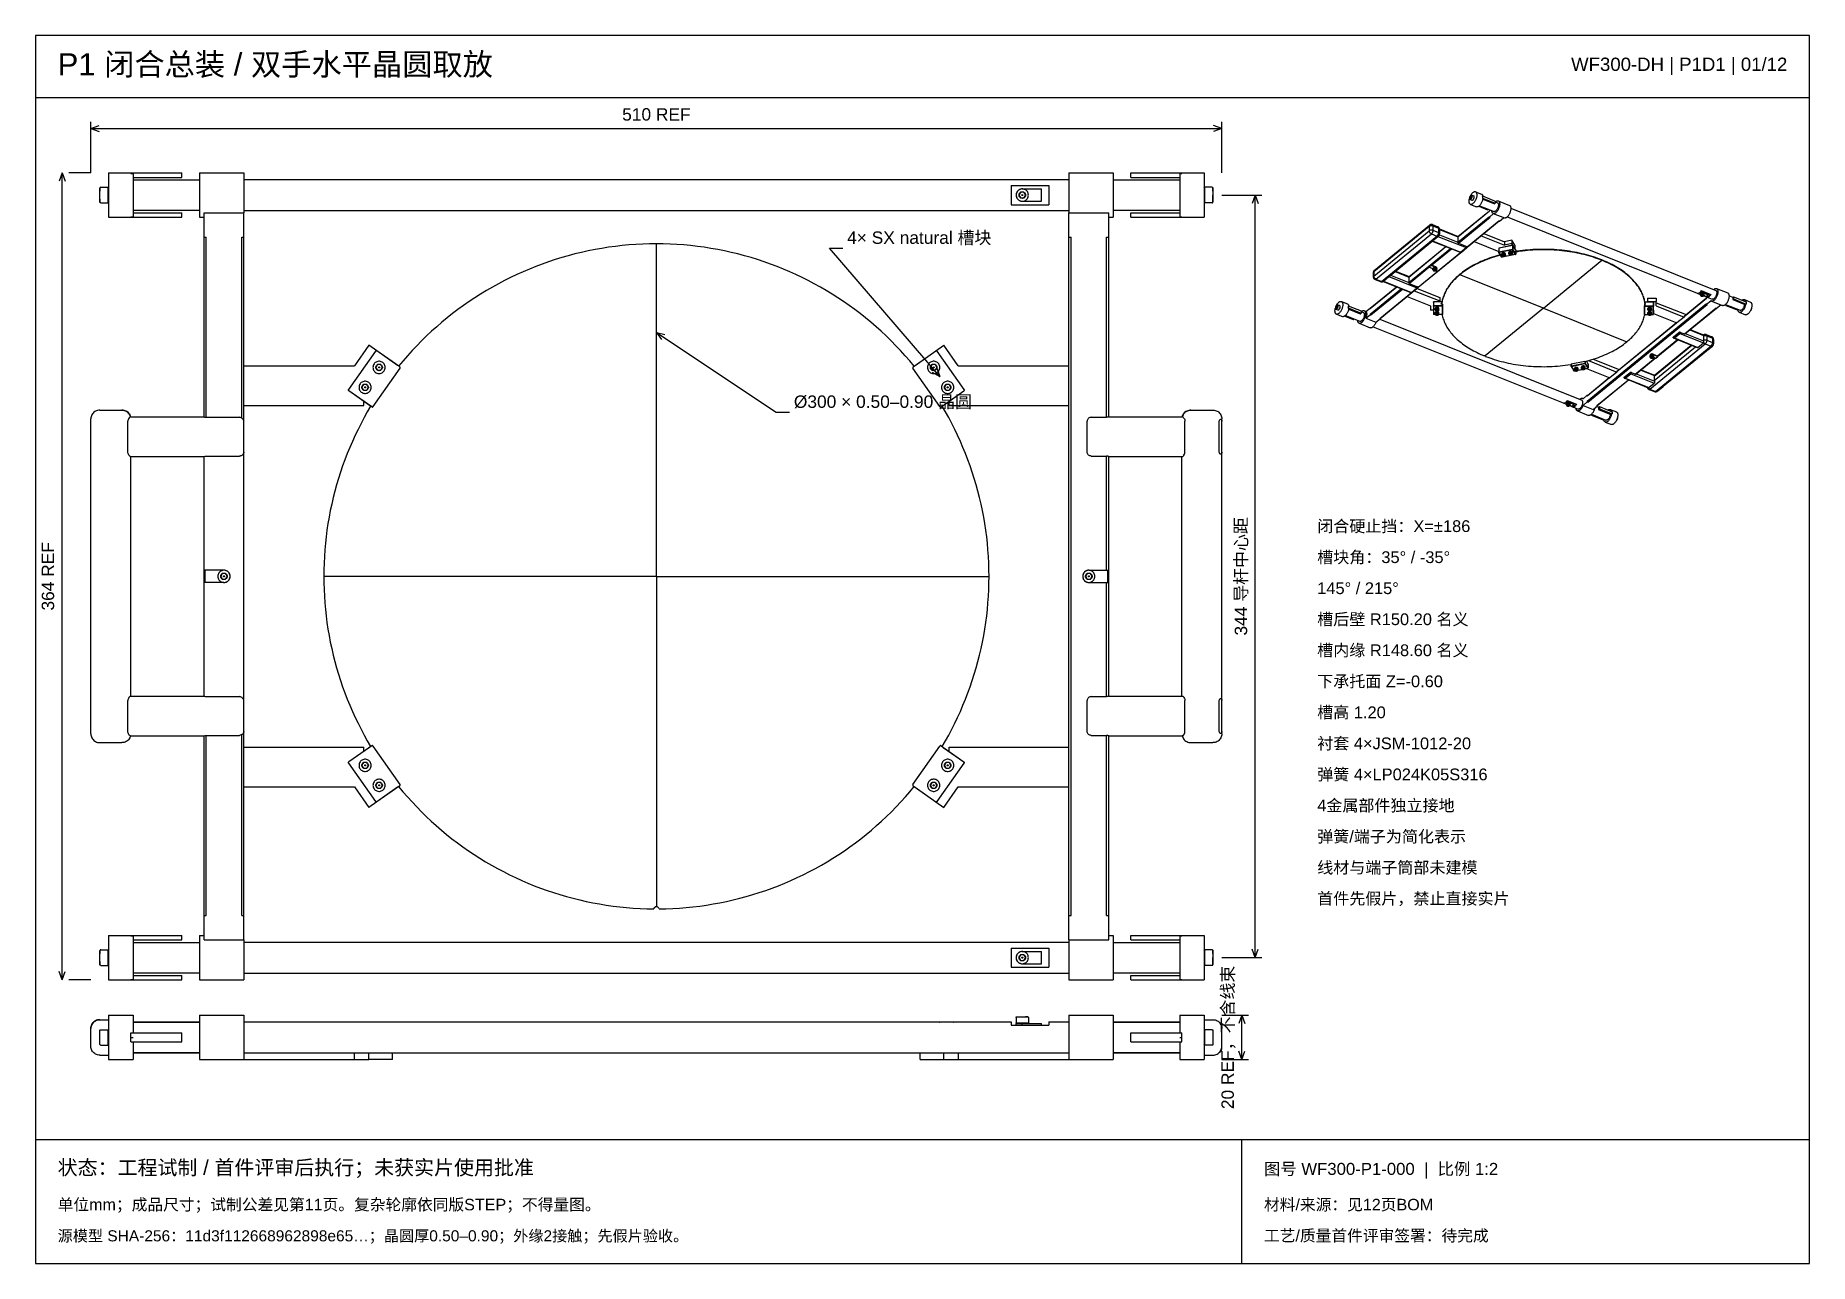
# Model space of a CAD drawing. Header units: millimetres. Extents: x 10 to 410, y 10 to 287.
import ezdxf
from ezdxf.enums import TextEntityAlignment as Align

# ---------------------------------------------------------------- set-up
doc = ezdxf.new("R2010")
doc.units = ezdxf.units.MM
for name, color, linetype in [('DIM', 7, 'Continuous'), ('HOLD', 1, 'Continuous'), ('OUTLINE', 7, 'Continuous'), ('TANGENT', 8, 'Continuous'), ('TEXT', 7, 'Continuous')]:
    doc.layers.add(name, color=color, linetype=linetype)
doc.styles.add('CJK', font='Arial Unicode.ttf')

msp = doc.modelspace()

# ---------------------------------------------------------------- texts
at = {"layer": 'HOLD', "style": 'CJK'}
msp.add_text('状态：工程试制 / 首件评审后执行；未获实片使用批准', height=3.3, dxfattribs=at).set_placement((15, 30))
at = {"layer": 'TEXT', "style": 'CJK'}
for s, height, p in [('P1 闭合总装 / 双手水平晶圆取放', 5, (15, 278)), ('4× SX natural 槽块', 2.8, (193, 240)), ('Ø300 × 0.50–0.90 晶圆', 2.8, (181, 203)), ('闭合硬止挡：X=±186', 2.65, (299, 175)), ('槽块角：35° / -35°', 2.65, (299, 168)), ('145° / 215°', 2.65, (299, 161)), ('槽后壁 R150.20 名义', 2.65, (299, 154)), ('槽内缘 R148.60 名义', 2.65, (299, 147)), ('下承托面 Z=-0.60', 2.65, (299, 140)), ('槽高 1.20', 2.65, (299, 133)), ('衬套 4×JSM-1012-20', 2.65, (299, 126)), ('弹簧 4×LP024K05S316', 2.65, (299, 119)), ('4金属部件独立接地', 2.65, (299, 112)), ('弹簧/端子为简化表示', 2.65, (299, 105)), ('线材与端子筒部未建模', 2.65, (299, 98)), ('首件先假片，禁止直接实片', 2.65, (299, 91)), ('图号 WF300-P1-000  |  比例 1:2', 2.7, (287, 30)), ('单位mm；成品尺寸；试制公差见第11页。复杂轮廓依同版STEP；不得量图。', 2.6, (15, 22)), ('材料/来源：见12页BOM', 2.6, (287, 22)), ('源模型 SHA-256：11d3f112668962898e65…；晶圆厚0.50–0.90；外缘2接触；先假片验收。', 2.5, (15, 15)), ('工艺/质量首件评审签署：待完成', 2.6, (287, 15))]:
    msp.add_text(s, height=height, dxfattribs=at).set_placement(p)
msp.add_text('WF300-DH | P1D1 | 01/12', height=3, dxfattribs=at).set_placement((405, 279), align=Align.RIGHT)
msp.add_text('510 REF', height=2.8, dxfattribs=at).set_placement((150, 267.8), align=Align.CENTER)
for s, p in [('344 导杆中心距', (283.2, 165)), ('364 REF', (14.2, 165)), ('20 REF，不含线束', (280.2, 61))]:
    msp.add_text(s, height=2.8, rotation=90, dxfattribs=at).set_placement(p, align=Align.CENTER)

# ---------------------------------------------------------------- linework, layer by layer
at = {"layer": 'DIM'}
for p, q in [((22.5, 256), (22.5, 267.5)), ((22.5, 266), (24.38, 266.69)), ((22.5, 266), (277.5, 266)), ((22.5, 266), (24.38, 265.31)), ((277.5, 266), (275.62, 266.69)), ((277.5, 266), (275.62, 265.31)), ((277.5, 256), (277.5, 267.5)), ((16, 256), (15.31, 254.12)), ((16, 74), (16, 256)), ((16, 256), (16.69, 254.12)), ((22.5, 256), (17.5, 256)), ((277.5, 251), (286.5, 251)), ((285, 251), (284.31, 249.12)), ((285, 79), (285, 251)), ((285, 251), (285.69, 249.12)), ((150, 220), (151.18, 218.39)), ((150, 220), (151.94, 219.53)), ((214, 210), (212.25, 210.98)), ((214, 210), (213.29, 211.87)), ((285, 79), (284.31, 80.88)), ((285, 79), (285.69, 80.88)), ((277.5, 79), (286.5, 79)), ((16, 74), (15.31, 75.88)), ((16, 74), (16.69, 75.88)), ((22.5, 74), (17.5, 74)), ((277.5, 66), (283.5, 66)), ((282, 66), (281.31, 64.12)), ((282, 56), (282, 66)), ((282, 66), (282.69, 64.12)), ((277.5, 56), (283.5, 56)), ((282, 56), (281.31, 57.88)), ((282, 56), (282.69, 57.88))]:
    msp.add_line(p, q, dxfattribs=at)
for points in [[(214, 210), (189, 239), (192, 239)], [(150, 220), (177, 202), (180, 202)]]:
    msp.add_lwpolyline(points, dxfattribs=at)
at = {"layer": 'OUTLINE'}
for p, q in [((10, 273), (410, 273)), ((10, 38), (410, 38)), ((282, 10), (282, 38))]:
    msp.add_line(p, q, dxfattribs=at)
for points in [[(10, 10), (410, 10), (410, 287), (10, 287), (10, 10)], [(26.5, 256), (26.5, 255.97), (26.5, 255.87), (26.5, 255.72), (26.5, 255.5), (26.5, 255.23), (26.5, 254.91), (26.5, 254.54), (26.5, 254.12), (26.5, 253.66), (26.5, 253.17), (26.5, 252.65), (26.5, 252.11), (26.5, 251.56), (26.5, 251)], [(26.5, 256), (31.5, 256)], [(31.5, 255.9), (31.5, 256)], [(31.5, 256), (43, 256)], [(43, 255), (43, 256)], [(47, 256), (47, 255.97), (47, 255.87), (47, 255.72), (47, 255.5), (47, 255.23), (47, 254.91), (47, 254.54), (47, 254.12), (47, 253.66), (47, 253.17), (47, 252.65), (47, 252.11), (47, 251.56), (47, 251)], [(47, 256), (57, 256)], [(57, 256), (57, 255.97), (57, 255.87), (57, 255.72), (57, 255.5), (57, 255.23), (57, 254.91), (57, 254.54), (57, 254.12), (57, 253.66), (57, 253.17), (57, 252.65), (57, 252.11), (57, 251.56), (57, 251)], [(243, 256), (243, 255.97), (243, 255.87), (243, 255.72), (243, 255.5), (243, 255.23), (243, 254.91), (243, 254.54), (243, 254.12), (243, 253.66), (243, 253.17), (243, 252.65), (243, 252.11), (243, 251.56), (243, 251)], [(243, 256), (253, 256)], [(253, 256), (253, 255.97), (253, 255.87), (253, 255.72), (253, 255.5), (253, 255.23), (253, 254.91), (253, 254.54), (253, 254.12), (253, 253.66), (253, 253.17), (253, 252.65), (253, 252.11), (253, 251.56), (253, 251)], [(257, 256), (268.5, 256)], [(257, 255), (257, 256)], [(268.5, 255.9), (268.5, 256)], [(268.5, 256), (273.5, 256)], [(273.5, 256), (273.5, 255.97), (273.5, 255.87), (273.5, 255.72), (273.5, 255.5), (273.5, 255.23), (273.5, 254.91), (273.5, 254.54), (273.5, 254.12), (273.5, 253.66), (273.5, 253.17), (273.5, 252.65), (273.5, 252.11), (273.5, 251.56), (273.5, 251)], [(24.7, 252.75), (24.61, 252.73), (24.55, 252.68), (24.51, 252.62), (24.5, 252.55)], [(24.5, 251), (24.5, 251.17), (24.5, 251.34), (24.5, 251.51), (24.5, 251.67), (24.5, 251.82), (24.5, 251.97), (24.5, 252.1), (24.5, 252.21), (24.5, 252.31), (24.5, 252.4), (24.5, 252.46), (24.5, 252.51), (24.5, 252.54), (24.5, 252.55)], [(24.5, 252.55), (24.5, 252.55), (24.5, 252.54), (24.5, 252.52), (24.5, 252.49), (24.5, 252.46), (24.5, 252.42), (24.5, 252.37), (24.5, 252.32), (24.5, 252.26), (24.5, 252.2), (24.5, 252.13), (24.5, 252.05), (24.5, 251.97), (24.5, 251.89)], [(24.7, 252.75), (26.38, 252.75)], [(26.38, 251), (26.38, 251.2), (26.38, 251.39), (26.38, 251.58), (26.38, 251.76), (26.38, 251.93), (26.38, 252.09), (26.38, 252.24), (26.38, 252.37), (26.38, 252.48), (26.38, 252.58), (26.38, 252.65), (26.38, 252.71), (26.38, 252.74), (26.38, 252.75)], [(26.5, 252.63), (26.38, 252.75)], [(31.5, 255.9), (32, 255.9)], [(32, 255.9), (32, 255.78), (32, 255.61), (32, 255.4), (32, 255.15), (32, 254.85), (32, 254.53), (32, 254.16), (32, 253.77), (32, 253.35), (32, 252.91), (32, 252.45), (32, 251.97), (32, 251.49), (32, 251)], [(32, 255), (43, 255)], [(32, 254.43), (47, 254.43)], [(57, 254.5), (243, 254.5)], [(230, 253.17), (238.5, 253.17)], [(230, 253.17), (230, 253.03), (230, 252.89), (230, 252.75), (230, 252.61), (230, 252.46), (230, 252.3), (230, 252.15), (230, 251.99), (230, 251.83), (230, 251.66), (230, 251.5), (230, 251.33), (230, 251.17), (230, 251)], [(232.5, 252.38), (232.29, 252.37), (232.09, 252.32), (231.9, 252.25), (231.72, 252.14), (231.56, 252.02), (231.42, 251.86), (231.3, 251.69), (231.21, 251.51), (231.15, 251.31), (231.12, 251.1), (231.12, 250.9), (231.15, 250.69), (231.21, 250.49), (231.3, 250.31), (231.42, 250.14), (231.56, 249.98), (231.72, 249.86), (231.9, 249.75), (232.09, 249.68), (232.29, 249.63), (232.5, 249.62)], [(233.88, 251), (233.86, 251.2), (233.81, 251.41), (233.74, 251.6), (233.64, 251.77), (233.51, 251.94), (233.36, 252.08), (233.19, 252.19), (233, 252.28), (232.81, 252.34), (232.6, 252.37), (232.4, 252.37), (232.19, 252.34), (232, 252.28), (231.81, 252.19), (231.64, 252.08), (231.49, 251.94), (231.36, 251.77), (231.26, 251.6), (231.19, 251.41), (231.14, 251.2), (231.12, 251), (231.14, 250.8), (231.19, 250.59), (231.26, 250.4), (231.36, 250.23), (231.49, 250.06), (231.64, 249.92), (231.81, 249.81), (232, 249.72), (232.19, 249.66), (232.4, 249.63), (232.6, 249.63), (232.81, 249.66), (233, 249.72), (233.19, 249.81), (233.36, 249.92), (233.51, 250.06), (233.64, 250.23), (233.74, 250.4), (233.81, 250.59), (233.86, 250.8), (233.88, 251)], [(232.5, 252.38), (236.81, 252.38)], [(236.81, 249.62), (236.81, 252.38)], [(238.5, 253.17), (238.5, 253.03), (238.5, 252.89), (238.5, 252.75), (238.5, 252.61), (238.5, 252.46), (238.5, 252.3), (238.5, 252.15), (238.5, 251.99), (238.5, 251.83), (238.5, 251.66), (238.5, 251.5), (238.5, 251.33), (238.5, 251.17), (238.5, 251)], [(253, 254.43), (268, 254.43)], [(257, 255), (268, 255)], [(268, 255.9), (268, 255.78), (268, 255.61), (268, 255.4), (268, 255.15), (268, 254.85), (268, 254.53), (268, 254.16), (268, 253.77), (268, 253.35), (268, 252.91), (268, 252.45), (268, 251.97), (268, 251.49), (268, 251)], [(268, 255.9), (268.5, 255.9)], [(273.5, 252.63), (273.62, 252.75)], [(273.62, 252.75), (273.62, 252.71), (273.62, 252.58), (273.62, 252.37), (273.62, 252.09), (273.62, 251.76), (273.62, 251.39), (273.62, 251), (273.62, 250.61), (273.62, 250.24), (273.62, 249.91), (273.62, 249.63), (273.62, 249.42), (273.62, 249.29), (273.62, 249.25)], [(275.3, 252.75), (273.62, 252.75)], [(275.3, 252.75), (275.39, 252.73), (275.45, 252.68), (275.49, 252.62), (275.5, 252.55)], [(275.5, 251.89), (275.5, 251.97), (275.5, 252.05), (275.5, 252.13), (275.5, 252.2), (275.5, 252.26), (275.5, 252.32), (275.5, 252.37), (275.5, 252.42), (275.5, 252.46), (275.5, 252.49), (275.5, 252.52), (275.5, 252.54), (275.5, 252.55), (275.5, 252.55)], [(275.5, 252.55), (275.5, 252.51), (275.5, 252.4), (275.5, 252.21), (275.5, 251.97), (275.5, 251.67), (275.5, 251.34), (275.5, 251), (275.5, 250.66), (275.5, 250.33), (275.5, 250.03), (275.5, 249.79), (275.5, 249.6), (275.5, 249.49), (275.5, 249.45)], [(24.5, 249.45), (24.5, 249.46), (24.5, 249.49), (24.5, 249.54), (24.5, 249.6), (24.5, 249.69), (24.5, 249.79), (24.5, 249.9), (24.5, 250.03), (24.5, 250.18), (24.5, 250.33), (24.5, 250.49), (24.5, 250.66), (24.5, 250.83), (24.5, 251)], [(24.5, 250.11), (24.5, 250.03), (24.5, 249.95), (24.5, 249.87), (24.5, 249.8), (24.5, 249.74), (24.5, 249.68), (24.5, 249.63), (24.5, 249.58), (24.5, 249.54), (24.5, 249.51), (24.5, 249.48), (24.5, 249.46), (24.5, 249.45), (24.5, 249.45)], [(24.7, 249.25), (24.61, 249.27), (24.55, 249.32), (24.51, 249.38), (24.5, 249.45)], [(24.7, 249.25), (26.38, 249.25)], [(26.38, 249.25), (26.38, 249.26), (26.38, 249.29), (26.38, 249.35), (26.38, 249.42), (26.38, 249.52), (26.38, 249.63), (26.38, 249.76), (26.38, 249.91), (26.38, 250.07), (26.38, 250.24), (26.38, 250.42), (26.38, 250.61), (26.38, 250.8), (26.38, 251)], [(26.5, 249.37), (26.38, 249.25)], [(26.5, 251), (26.5, 250.44), (26.5, 249.89), (26.5, 249.35), (26.5, 248.83), (26.5, 248.34), (26.5, 247.88), (26.5, 247.46), (26.5, 247.09), (26.5, 246.77), (26.5, 246.5), (26.5, 246.28), (26.5, 246.13), (26.5, 246.03), (26.5, 246)], [(32, 251), (32, 250.51), (32, 250.03), (32, 249.55), (32, 249.09), (32, 248.65), (32, 248.23), (32, 247.84), (32, 247.47), (32, 247.15), (32, 246.85), (32, 246.6), (32, 246.39), (32, 246.22), (32, 246.1)], [(47, 251), (47, 250.44), (47, 249.89), (47, 249.35), (47, 248.83), (47, 248.34), (47, 247.88), (47, 247.46), (47, 247.09), (47, 246.77), (47, 246.5), (47, 246.28), (47, 246.13), (47, 246.03), (47, 246)], [(57, 251), (57, 250.67), (57, 250.34), (57, 250.01), (57, 249.69), (57, 249.37), (57, 249.06), (57, 248.76), (57, 248.47), (57, 248.19), (57, 247.93), (57, 247.67), (57, 247.43), (57, 247.21), (57, 247)], [(230, 251), (230, 250.83), (230, 250.67), (230, 250.5), (230, 250.34), (230, 250.17), (230, 250.01), (230, 249.85), (230, 249.7), (230, 249.54), (230, 249.39), (230, 249.25), (230, 249.11), (230, 248.97), (230, 248.83)], [(230, 248.83), (238.5, 248.83)], [(231.76, 251), (231.77, 251.15), (231.82, 251.29), (231.89, 251.42), (231.99, 251.54), (232.11, 251.63), (232.24, 251.7), (232.39, 251.73), (232.54, 251.74), (232.69, 251.72), (232.83, 251.67), (232.95, 251.59), (233.06, 251.48), (233.15, 251.36), (233.21, 251.22), (233.24, 251.08), (233.24, 250.92), (233.21, 250.78), (233.15, 250.64), (233.06, 250.52), (232.95, 250.41), (232.83, 250.33), (232.69, 250.28), (232.54, 250.26), (232.39, 250.27), (232.24, 250.3), (232.11, 250.37), (231.99, 250.46), (231.89, 250.58), (231.82, 250.71), (231.77, 250.85), (231.76, 251)], [(232.13, 251.64), (232.1, 251.59), (232.07, 251.54), (232.05, 251.5), (232.02, 251.45), (232, 251.41), (231.97, 251.36), (231.95, 251.32), (231.92, 251.28), (231.9, 251.23), (231.87, 251.19), (231.84, 251.14), (231.82, 251.1), (231.79, 251.05), (231.76, 251)], [(231.76, 251), (231.79, 250.95), (231.82, 250.9), (231.84, 250.86), (231.87, 250.81), (231.9, 250.77), (231.92, 250.72), (231.95, 250.68), (231.97, 250.64), (232, 250.59), (232.02, 250.55), (232.05, 250.5), (232.07, 250.46), (232.1, 250.41), (232.13, 250.36)], [(231.76, 251), (231.79, 250.95), (231.82, 250.9), (231.84, 250.86), (231.87, 250.81), (231.9, 250.77), (231.92, 250.72), (231.95, 250.68), (231.97, 250.64), (232, 250.59), (232.02, 250.55), (232.05, 250.5), (232.07, 250.46), (232.1, 250.41), (232.13, 250.36)], [(232.87, 251.64), (232.81, 251.64), (232.76, 251.64), (232.7, 251.64), (232.65, 251.64), (232.6, 251.64), (232.55, 251.64), (232.5, 251.64), (232.45, 251.64), (232.4, 251.64), (232.35, 251.64), (232.3, 251.64), (232.24, 251.64), (232.19, 251.64), (232.13, 251.64)], [(232.87, 251.64), (232.81, 251.64), (232.76, 251.64), (232.7, 251.64), (232.65, 251.64), (232.6, 251.64), (232.55, 251.64), (232.5, 251.64), (232.45, 251.64), (232.4, 251.64), (232.35, 251.64), (232.3, 251.64), (232.24, 251.64), (232.19, 251.64), (232.13, 251.64)], [(232.13, 250.36), (232.19, 250.36), (232.24, 250.36), (232.3, 250.36), (232.35, 250.36), (232.4, 250.36), (232.45, 250.36), (232.5, 250.36), (232.55, 250.36), (232.6, 250.36), (232.65, 250.36), (232.7, 250.36), (232.76, 250.36), (232.81, 250.36), (232.87, 250.36)], [(232.13, 250.36), (232.19, 250.36), (232.24, 250.36), (232.3, 250.36), (232.35, 250.36), (232.4, 250.36), (232.45, 250.36), (232.5, 250.36), (232.55, 250.36), (232.6, 250.36), (232.65, 250.36), (232.7, 250.36), (232.76, 250.36), (232.81, 250.36), (232.87, 250.36)], [(232.4, 251), (232.41, 251.05), (232.45, 251.09), (232.5, 251.1), (232.55, 251.09), (232.59, 251.05), (232.6, 251), (232.59, 250.95), (232.55, 250.91), (232.5, 250.9), (232.45, 250.91), (232.41, 250.95), (232.4, 251)], [(232.5, 249.62), (236.81, 249.62)], [(233.24, 251), (233.21, 251.05), (233.18, 251.1), (233.16, 251.14), (233.13, 251.19), (233.1, 251.23), (233.08, 251.28), (233.05, 251.32), (233.03, 251.36), (233, 251.41), (232.98, 251.45), (232.95, 251.5), (232.93, 251.54), (232.9, 251.59), (232.87, 251.64)], [(233.24, 251), (233.21, 251.05), (233.18, 251.1), (233.16, 251.14), (233.13, 251.19), (233.1, 251.23), (233.08, 251.28), (233.05, 251.32), (233.03, 251.36), (233, 251.41), (232.98, 251.45), (232.95, 251.5), (232.93, 251.54), (232.9, 251.59), (232.87, 251.64)], [(232.87, 250.36), (232.9, 250.41), (232.93, 250.46), (232.95, 250.5), (232.98, 250.55), (233, 250.59), (233.03, 250.64), (233.05, 250.68), (233.08, 250.72), (233.1, 250.77), (233.13, 250.81), (233.16, 250.86), (233.18, 250.9), (233.21, 250.95), (233.24, 251)], [(232.87, 250.36), (232.9, 250.41), (232.93, 250.46), (232.95, 250.5), (232.98, 250.55), (233, 250.59), (233.03, 250.64), (233.05, 250.68), (233.08, 250.72), (233.1, 250.77), (233.13, 250.81), (233.16, 250.86), (233.18, 250.9), (233.21, 250.95), (233.24, 251)], [(238.5, 251), (238.5, 250.83), (238.5, 250.67), (238.5, 250.5), (238.5, 250.34), (238.5, 250.17), (238.5, 250.01), (238.5, 249.85), (238.5, 249.7), (238.5, 249.54), (238.5, 249.39), (238.5, 249.25), (238.5, 249.11), (238.5, 248.97), (238.5, 248.83)], [(243, 251), (243, 250.67), (243, 250.34), (243, 250.01), (243, 249.69), (243, 249.37), (243, 249.06), (243, 248.76), (243, 248.47), (243, 248.19), (243, 247.93), (243, 247.67), (243, 247.43), (243, 247.21), (243, 247)], [(253, 251), (253, 250.44), (253, 249.89), (253, 249.35), (253, 248.83), (253, 248.34), (253, 247.88), (253, 247.46), (253, 247.09), (253, 246.77), (253, 246.5), (253, 246.28), (253, 246.13), (253, 246.03), (253, 246)], [(268, 251), (268, 250.51), (268, 250.03), (268, 249.55), (268, 249.09), (268, 248.65), (268, 248.23), (268, 247.84), (268, 247.47), (268, 247.15), (268, 246.85), (268, 246.6), (268, 246.39), (268, 246.22), (268, 246.1)], [(273.5, 251), (273.5, 250.44), (273.5, 249.89), (273.5, 249.35), (273.5, 248.83), (273.5, 248.34), (273.5, 247.88), (273.5, 247.46), (273.5, 247.09), (273.5, 246.77), (273.5, 246.5), (273.5, 246.28), (273.5, 246.13), (273.5, 246.03), (273.5, 246)], [(273.5, 249.37), (273.62, 249.25)], [(275.3, 249.25), (273.62, 249.25)], [(275.3, 249.25), (275.39, 249.27), (275.45, 249.32), (275.49, 249.38), (275.5, 249.45)], [(275.5, 250.11), (275.5, 250.12), (275.5, 250.13), (275.5, 250.16), (275.5, 250.2), (275.5, 250.25), (275.5, 250.31), (275.5, 250.37), (275.5, 250.45), (275.5, 250.53), (275.5, 250.61), (275.5, 250.71), (275.5, 250.8), (275.5, 250.9), (275.5, 251)], [(275.5, 249.45), (275.5, 249.45), (275.5, 249.46), (275.5, 249.48), (275.5, 249.51), (275.5, 249.54), (275.5, 249.58), (275.5, 249.63), (275.5, 249.68), (275.5, 249.74), (275.5, 249.8), (275.5, 249.87), (275.5, 249.95), (275.5, 250.03), (275.5, 250.11)], [(333.54, 248.91), (333.49, 248.94), (333.45, 248.97), (333.4, 249.01), (333.37, 249.06), (333.33, 249.12), (333.3, 249.2), (333.27, 249.28), (333.25, 249.37), (333.24, 249.48), (333.23, 249.59), (333.24, 249.72), (333.25, 249.86), (333.27, 250.01), (333.3, 250.16), (333.32, 250.21), (333.33, 250.26)], [(333.86, 251.01), (333.82, 251.02), (333.77, 251.03), (333.73, 251.02), (333.7, 251), (333.65, 250.97), (333.58, 250.92), (333.53, 250.86), (333.48, 250.79), (333.44, 250.71), (333.4, 250.62), (333.37, 250.53), (333.34, 250.44), (333.33, 250.36), (333.33, 250.28), (333.33, 250.21), (333.35, 250.14), (333.37, 250.1), (333.39, 250.07), (333.42, 250.04), (333.46, 250.02)], [(333.59, 250.3), (333.56, 250.28), (333.53, 250.28), (333.51, 250.29), (333.49, 250.3), (333.47, 250.32), (333.46, 250.36), (333.46, 250.4), (333.46, 250.46), (333.47, 250.52), (333.49, 250.59), (333.52, 250.65), (333.56, 250.71), (333.59, 250.74), (333.61, 250.76)], [(333.46, 250.02), (333.88, 249.85)], [(333.61, 250.76), (333.61, 250.74), (333.61, 250.72), (333.6, 250.7), (333.6, 250.68), (333.59, 250.67), (333.58, 250.65), (333.57, 250.64), (333.57, 250.62), (333.55, 250.61), (333.54, 250.59), (333.53, 250.58), (333.51, 250.56), (333.5, 250.55), (333.48, 250.54)], [(333.48, 250.54), (333.49, 250.52), (333.49, 250.5), (333.5, 250.48), (333.5, 250.46), (333.51, 250.45), (333.51, 250.43), (333.51, 250.41), (333.51, 250.4), (333.51, 250.39), (333.5, 250.37), (333.5, 250.36), (333.49, 250.34), (333.49, 250.33), (333.48, 250.32)], [(333.48, 250.54), (333.71, 250.44)], [(333.48, 250.32), (333.49, 250.31), (333.51, 250.31), (333.52, 250.31), (333.53, 250.31), (333.54, 250.31), (333.55, 250.3), (333.56, 250.3), (333.57, 250.3), (333.57, 250.3), (333.58, 250.3), (333.59, 250.3), (333.59, 250.3), (333.6, 250.31), (333.6, 250.31)], [(334.11, 249.08), (334.03, 249.02), (333.95, 248.97), (333.87, 248.93), (333.8, 248.91), (333.73, 248.89), (333.67, 248.89), (333.61, 248.89), (333.54, 248.91)], [(333.54, 248.91), (334.92, 248.36)], [(333.76, 250.73), (333.77, 250.68), (333.77, 250.63), (333.76, 250.57), (333.74, 250.5), (333.71, 250.44), (333.67, 250.38), (333.63, 250.33), (333.59, 250.3)], [(333.6, 250.93), (333.68, 251.07), (333.77, 251.21), (333.86, 251.32), (333.94, 251.43), (334.03, 251.52), (334.12, 251.6), (334.2, 251.66), (334.28, 251.71), (334.36, 251.74), (334.43, 251.77), (334.5, 251.78), (334.56, 251.78), (334.62, 251.78), (334.68, 251.76)], [(333.61, 250.76), (333.65, 250.78), (333.68, 250.79), (333.7, 250.79), (333.72, 250.78), (333.74, 250.77), (333.75, 250.75), (333.76, 250.73)], [(333.75, 250.76), (333.74, 250.75), (333.74, 250.75), (333.74, 250.75), (333.73, 250.75), (333.73, 250.75), (333.72, 250.75), (333.71, 250.75), (333.7, 250.75), (333.69, 250.75), (333.68, 250.75), (333.66, 250.75), (333.65, 250.75), (333.63, 250.75), (333.61, 250.76)], [(333.61, 250.76), (333.77, 250.7)], [(333.76, 250.71), (333.76, 250.72), (333.76, 250.72), (333.76, 250.72), (333.76, 250.73), (333.76, 250.73), (333.76, 250.73), (333.76, 250.74), (333.75, 250.74), (333.75, 250.74), (333.75, 250.74), (333.75, 250.75), (333.75, 250.75), (333.75, 250.75), (333.75, 250.76)], [(333.86, 251.01), (334.28, 250.84)], [(333.88, 249.85), (333.92, 249.84), (333.95, 249.84), (333.99, 249.85), (334.04, 249.88)], [(334.04, 249.88), (334.08, 249.91)], [(334.07, 249.9), (334.04, 249.88)], [(334.06, 249.89), (334.07, 249.9)], [(334.07, 249.9), (334.11, 249.93)], [(334.08, 249.91), (334.13, 249.95), (334.18, 250.01), (334.23, 250.09), (334.28, 250.17), (334.32, 250.26), (334.35, 250.36), (334.38, 250.45), (334.39, 250.54), (334.39, 250.62), (334.38, 250.69), (334.38, 250.72)], [(334.68, 251.76), (334.73, 251.73), (334.78, 251.7), (334.82, 251.66), (334.86, 251.61), (334.9, 251.55), (334.93, 251.48), (334.95, 251.39), (334.97, 251.3), (334.99, 251.19), (334.99, 251.08), (334.99, 250.95), (334.98, 250.81), (334.96, 250.66), (334.92, 250.51), (334.88, 250.35), (334.83, 250.19), (334.77, 250.03), (334.7, 249.88), (334.62, 249.73), (334.54, 249.59), (334.46, 249.46), (334.37, 249.34), (334.28, 249.24), (334.19, 249.15), (334.11, 249.08)], [(334.11, 249.93), (334.16, 249.97), (334.21, 250.03), (334.26, 250.1), (334.3, 250.18), (334.34, 250.27), (334.37, 250.36), (334.39, 250.45), (334.4, 250.54), (334.4, 250.61), (334.39, 250.68)], [(334.38, 250.72), (334.36, 250.77), (334.34, 250.8), (334.31, 250.83), (334.28, 250.84)], [(334.39, 250.68), (334.38, 250.72)], [(334.39, 250.68), (334.38, 250.7)], [(334.68, 251.76), (336.07, 251.2)], [(335.49, 248.53), (335.41, 248.46), (335.33, 248.41), (335.25, 248.38), (335.18, 248.35), (335.11, 248.34), (335.05, 248.33), (334.99, 248.34), (334.92, 248.36)], [(335.44, 248.48), (337.38, 247.7)], [(336.36, 250.24), (336.33, 250.09), (336.3, 249.93), (336.25, 249.78), (336.2, 249.62), (336.14, 249.46), (336.07, 249.3), (335.99, 249.15), (335.91, 249.02), (335.82, 248.89), (335.74, 248.77), (335.65, 248.67), (335.56, 248.58), (335.49, 248.53)], [(335.59, 248.61), (338.87, 247.29)], [(336.07, 251.2), (336.11, 251.18), (336.16, 251.15), (336.2, 251.1), (336.24, 251.05), (336.28, 250.99), (336.31, 250.92), (336.33, 250.84), (336.35, 250.76)], [(336.23, 250.79), (336.25, 250.8)], [(336.23, 250.79), (336.24, 250.68), (336.25, 250.55)], [(336.25, 250.55), (336.24, 250.42), (336.23, 250.29)], [(336.23, 250.29), (336.25, 250.3)], [(336.23, 250.29), (336.36, 250.24)], [(336.25, 250.8), (339.13, 249.64)], [(336.25, 250.8), (336.25, 250.55)], [(336.25, 250.55), (336.25, 250.3)], [(336.25, 250.55), (336.37, 250.5)], [(336.25, 250.3), (339.13, 249.14)], [(336.33, 250.05), (338.96, 249)], [(338.96, 249), (339.13, 249.14)], [(339.13, 249.64), (339.13, 249.14)], [(339.13, 249.45), (339.65, 249.24)], [(339.17, 249.44), (339.25, 249.52), (339.34, 249.58), (339.42, 249.63), (339.49, 249.67), (339.57, 249.7), (339.63, 249.71), (339.7, 249.72), (339.76, 249.71), (339.79, 249.7), (339.83, 249.69)], [(339.83, 249.69), (339.88, 249.67), (339.93, 249.63), (339.97, 249.59), (340.01, 249.54), (340.04, 249.48), (340.07, 249.41), (340.1, 249.33), (340.12, 249.23), (340.13, 249.13), (340.14, 249.01), (340.14, 248.88), (340.12, 248.74), (340.1, 248.6), (340.07, 248.44), (340.03, 248.29), (339.98, 248.13), (339.91, 247.97), (339.85, 247.81), (339.77, 247.66), (339.69, 247.52), (339.6, 247.39), (339.51, 247.27), (339.42, 247.17), (339.34, 247.08), (339.26, 247.01)], [(339.65, 249.24), (339.69, 249.22), (339.73, 249.19), (339.76, 249.16), (339.79, 249.11), (339.82, 249.05), (339.84, 248.98), (339.85, 248.9), (339.86, 248.81), (339.86, 248.7), (339.85, 248.59), (339.83, 248.47), (339.8, 248.34), (339.76, 248.21), (339.72, 248.08), (339.66, 247.95), (339.59, 247.83), (339.52, 247.71), (339.45, 247.61), (339.38, 247.52), (339.31, 247.45), (339.28, 247.43), (339.26, 247.41)], [(339.83, 249.69), (342.34, 248.68)], [(342.34, 248.68), (342.39, 248.66), (342.44, 248.62), (342.48, 248.58), (342.52, 248.53), (342.55, 248.47), (342.58, 248.4), (342.61, 248.32), (342.63, 248.22), (342.64, 248.12), (342.65, 248), (342.65, 247.87), (342.63, 247.74), (342.61, 247.59), (342.58, 247.44), (342.54, 247.28), (342.49, 247.12), (342.43, 246.96), (342.36, 246.8), (342.28, 246.65), (342.2, 246.51), (342.11, 246.38), (342.02, 246.27), (341.94, 246.16), (341.85, 246.07), (341.77, 246)], [(342.65, 248.06), (388.86, 229.5)], [(26.5, 246), (31.5, 246)], [(31.5, 246.1), (32, 246.1)], [(31.5, 246), (31.5, 246.1)], [(31.5, 246), (43, 246)], [(32, 247.57), (47, 247.57)], [(32, 247), (43, 247)], [(43, 246), (43, 247)], [(47, 246), (48, 246)], [(48, 247), (57, 247)], [(48, 241.5), (48, 247)], [(57, 247.5), (243, 247.5)], [(57, 241.5), (57, 247)], [(243, 241.5), (243, 247)], [(243, 247), (252, 247)], [(252, 241.5), (252, 247)], [(252, 246), (253, 246)], [(253, 247.57), (268, 247.57)], [(257, 247), (268, 247)], [(257, 246), (257, 247)], [(257, 246), (268.5, 246)], [(268, 246.1), (268.5, 246.1)], [(268.5, 246), (268.5, 246.1)], [(268.5, 246), (273.5, 246)], [(311.87, 234.02), (324.35, 244.24)], [(324.96, 244.34), (324.89, 244.36), (324.82, 244.37), (324.75, 244.38), (324.68, 244.38), (324.61, 244.37), (324.54, 244.35), (324.47, 244.32), (324.4, 244.28), (324.35, 244.24)], [(324.96, 244.34), (326.22, 243.83)], [(330.72, 241.6), (337.84, 247.43)], [(330.72, 240.34), (337.84, 246.17)], [(330.74, 241.66), (337.84, 247.47)], [(330.82, 240.15), (337.97, 246)], [(332.8, 239.32), (339.97, 245.19)], [(332.84, 239.27), (340.03, 245.17)], [(337.38, 247.7), (337.53, 247.83)], [(337.84, 247.55), (337.97, 247.66)], [(337.84, 247.55), (337.84, 247.43)], [(337.84, 246.05), (338.78, 246.81)], [(337.84, 246.17), (337.84, 246.05)], [(337.84, 246.05), (337.97, 246)], [(338.69, 246.85), (338.64, 246.87), (338.59, 246.9), (338.55, 246.95), (338.51, 247), (338.48, 247.06), (338.45, 247.13), (338.42, 247.21), (338.4, 247.3), (338.39, 247.41), (338.38, 247.49)], [(339.26, 247.01), (339.18, 246.95), (339.1, 246.9), (339.02, 246.86), (338.95, 246.84), (338.88, 246.83), (338.82, 246.82), (338.76, 246.83), (338.69, 246.85)], [(338.69, 246.85), (341.2, 245.84)], [(339.26, 247.41), (339.19, 247.36), (339.12, 247.32), (339.06, 247.29), (339.01, 247.28), (338.95, 247.28), (338.91, 247.28), (338.87, 247.29)], [(339.97, 245.19), (340.1, 245.14)], [(340.1, 245.14), (341.03, 245.9)], [(341.77, 246), (341.69, 245.94), (341.61, 245.89), (341.53, 245.86), (341.46, 245.83), (341.39, 245.82), (341.33, 245.81), (341.27, 245.82), (341.2, 245.84)], [(341.85, 246.07), (385.41, 228.58)], [(48, 241.5), (48.5, 241.5)], [(48, 201), (48, 241.5)], [(48.5, 200.87), (48.5, 241.5)], [(56.5, 200.71), (56.5, 241.5)], [(56.5, 241.5), (57, 241.5)], [(57, 200), (57, 241.5)], [(150, 240), (148.45, 239.98), (146.91, 239.94), (145.36, 239.86), (143.82, 239.75), (142.28, 239.6), (140.75, 239.43), (139.21, 239.22), (137.69, 238.98), (136.16, 238.71), (134.65, 238.41), (133.14, 238.08), (131.63, 237.72), (130.14, 237.32), (128.65, 236.9), (127.17, 236.44), (125.71, 235.96), (124.25, 235.44), (122.8, 234.89), (121.37, 234.32), (119.94, 233.71), (118.53, 233.08), (117.14, 232.42), (115.75, 231.72), (114.39, 231), (113.03, 230.26), (111.69, 229.48), (110.37, 228.68), (109.07, 227.85), (107.78, 226.99), (106.51, 226.11), (105.26, 225.2), (104.03, 224.26), (102.82, 223.3), (101.63, 222.32), (100.46, 221.31), (99.31, 220.27), (98.18, 219.22), (97.07, 218.14), (95.99, 217.03), (94.93, 215.91), (93.89, 214.76), (92.87, 213.6), (91.88, 212.41)], [(208.12, 212.41), (207.13, 213.6), (206.11, 214.76), (205.07, 215.91), (204.01, 217.03), (202.93, 218.14), (201.82, 219.22), (200.69, 220.27), (199.54, 221.31), (198.37, 222.32), (197.18, 223.3), (195.97, 224.26), (194.74, 225.2), (193.49, 226.11), (192.22, 226.99), (190.93, 227.85), (189.63, 228.68), (188.31, 229.48), (186.97, 230.26), (185.61, 231), (184.25, 231.72), (182.86, 232.42), (181.47, 233.08), (180.06, 233.71), (178.63, 234.32), (177.2, 234.89), (175.75, 235.44), (174.29, 235.96), (172.83, 236.44), (171.35, 236.9), (169.86, 237.32), (168.37, 237.72), (166.86, 238.08), (165.35, 238.41), (163.84, 238.71), (162.31, 238.98), (160.79, 239.22), (159.25, 239.43), (157.72, 239.6), (156.18, 239.75), (154.64, 239.86), (153.09, 239.94), (151.55, 239.98), (150, 240)], [(150, 165), (150, 240)], [(243, 88.5), (243, 241.5)], [(243, 241.5), (243.5, 241.5)], [(243.5, 88.5), (243.5, 241.5)], [(251.5, 241.5), (252, 241.5)], [(251.5, 200.87), (251.5, 241.5)], [(252, 201), (252, 241.5)], [(315.33, 232.73), (324.95, 240.61)], [(324.95, 240.61), (324.96, 240.63), (325, 240.67)], [(324.95, 240.61), (324.95, 240.61), (324.95, 240.61)], [(324.95, 240.61), (331.21, 238.1)], [(325, 240.67), (326.23, 241.68)], [(326.6, 243.26), (326.6, 243.34), (326.59, 243.41), (326.56, 243.48), (326.53, 243.54), (326.5, 243.61), (326.45, 243.66), (326.4, 243.72), (326.35, 243.76), (326.28, 243.8), (326.22, 243.83)], [(326.36, 241.77), (326.29, 241.72), (326.23, 241.68)], [(326.49, 241.91), (326.45, 241.85), (326.39, 241.8), (326.37, 241.78), (326.36, 241.77)], [(326.49, 241.91), (326.53, 241.97), (326.56, 242.04), (326.58, 242.11), (326.6, 242.18), (326.6, 242.26)], [(326.55, 242.02), (326.53, 241.97), (326.51, 241.94), (326.49, 241.91)], [(326.59, 243.37), (330.78, 241.69)], [(326.6, 243.26), (326.6, 242.26)], [(330.72, 241.6), (330.73, 241.63), (330.73, 241.64), (330.74, 241.65), (330.74, 241.66)], [(330.72, 241.6), (330.72, 240.34)], [(330.72, 240.34), (330.73, 240.3), (330.73, 240.28), (330.74, 240.25), (330.74, 240.23), (330.76, 240.2), (330.79, 240.17), (330.82, 240.15)], [(330.82, 240.15), (332.71, 239.39)], [(334.38, 240.54), (339.94, 238.3)], [(335.96, 241.83), (341.26, 239.7)], [(336.58, 242.34), (341.26, 240.46)], [(342.88, 240.8), (341.26, 240.46)], [(341.26, 240.46), (341.26, 239.7)], [(342.88, 240.04), (341.26, 239.7)], [(343.57, 239.72), (342.88, 240.8)], [(342.88, 240.8), (342.88, 240.04)], [(343.57, 238.97), (342.88, 240.04)], [(319.67, 232.58), (327.98, 239.39)], [(321.76, 230.2), (331.39, 238.08)], [(340.28, 237.52), (339.76, 237.38), (339.25, 237.23), (338.74, 237.07), (338.25, 236.91), (337.76, 236.74), (337.29, 236.56), (336.82, 236.38), (336.36, 236.19), (335.92, 236), (335.48, 235.8), (335.06, 235.59), (334.65, 235.39), (334.24, 235.17), (333.85, 234.96), (333.47, 234.74), (333.1, 234.51), (332.74, 234.28), (332.4, 234.05), (332.06, 233.82), (331.74, 233.58), (331.43, 233.34), (331.17, 233.14)], [(340.34, 237.44), (339.81, 237.3), (339.3, 237.15), (338.79, 236.99), (338.3, 236.83), (337.81, 236.66), (337.33, 236.48), (336.87, 236.3), (336.41, 236.11), (335.96, 235.92), (335.53, 235.72), (335.1, 235.52), (334.69, 235.31), (334.28, 235.1), (333.89, 234.88), (333.51, 234.66), (333.14, 234.44), (332.78, 234.21), (332.43, 233.98), (332.1, 233.75), (331.77, 233.51), (331.46, 233.27), (331.17, 233.04)], [(331.21, 238.1), (331.26, 238.08), (331.32, 238.08), (331.37, 238.08), (331.42, 238.09), (331.47, 238.11), (331.52, 238.14)], [(331.52, 238.14), (332.75, 239.15)], [(332.8, 239.32), (332.78, 239.34), (332.75, 239.37), (332.73, 239.38), (332.71, 239.39)], [(332.75, 239.15), (332.78, 239.19), (332.81, 239.23), (332.84, 239.27)], [(332.84, 239.27), (332.84, 239.27), (332.83, 239.28), (332.8, 239.32)], [(332.84, 239.27), (332.84, 239.27)], [(339.99, 239.04), (339.97, 239.03), (339.96, 239.02), (339.95, 239), (339.94, 238.98)], [(339.94, 238.98), (339.94, 238.08)], [(339.94, 238.08), (339.95, 238.06), (339.95, 238.04)], [(340.61, 237), (339.95, 238.04)], [(343.04, 239.68), (339.99, 239.04)], [(340.71, 237.9), (340.66, 237.87), (340.62, 237.83), (340.6, 237.8), (340.59, 237.76), (340.58, 237.73)], [(340.58, 237.42), (340.58, 237.73)], [(340.58, 237.42), (340.59, 237.38), (340.59, 237.36), (340.61, 237.33), (340.63, 237.31), (340.66, 237.27), (340.68, 237.25), (340.72, 237.22), (340.78, 237.2), (340.84, 237.18), (340.92, 237.16), (340.99, 237.16), (341.01, 237.16), (341.09, 237.16), (341.16, 237.18), (341.23, 237.2), (341.23, 237.2), (341.29, 237.22), (341.34, 237.26)], [(340.61, 237), (340.63, 236.99), (340.64, 236.98), (340.66, 236.97), (340.68, 236.98)], [(343.73, 237.61), (340.68, 236.98)], [(341.31, 237.9), (341.25, 237.93), (341.19, 237.95), (341.11, 237.96), (341.03, 237.97), (340.95, 237.97), (340.87, 237.96), (340.8, 237.94), (340.74, 237.92), (340.72, 237.91), (340.71, 237.9)], [(340.73, 237.91), (340.71, 237.9)], [(340.73, 237.91), (340.72, 237.91)], [(341.28, 237.91), (341.23, 237.94), (341.17, 237.96), (341.1, 237.97), (341.02, 237.98), (340.94, 237.98), (340.87, 237.97), (340.8, 237.95), (340.73, 237.91)], [(340.78, 239.2), (340.78, 239.23)], [(341.17, 237.47), (341.2, 237.45), (341.22, 237.42), (341.23, 237.4), (341.23, 237.37), (341.22, 237.34), (341.21, 237.32), (341.18, 237.3), (341.14, 237.28), (341.09, 237.26), (341.04, 237.25), (340.98, 237.25), (340.92, 237.26), (340.87, 237.28), (340.83, 237.3), (340.8, 237.32), (340.78, 237.35), (340.78, 237.38), (340.78, 237.4), (340.79, 237.43), (340.82, 237.46)], [(340.82, 237.46), (340.82, 237.45), (340.82, 237.45), (340.82, 237.44), (340.81, 237.44), (340.81, 237.43), (340.81, 237.43), (340.81, 237.42), (340.81, 237.41), (340.81, 237.4), (340.81, 237.39), (340.81, 237.37), (340.8, 237.36), (340.8, 237.34), (340.8, 237.33)], [(340.8, 237.33), (340.82, 237.33), (340.83, 237.33), (340.84, 237.33), (340.86, 237.33), (340.87, 237.32), (340.88, 237.32), (340.89, 237.32), (340.91, 237.31), (340.92, 237.3), (340.93, 237.3), (340.94, 237.29), (340.96, 237.28), (340.97, 237.27), (340.99, 237.25)], [(340.85, 237.48), (340.85, 237.47), (340.85, 237.47), (340.84, 237.47), (340.84, 237.47), (340.84, 237.47), (340.84, 237.47), (340.84, 237.47), (340.83, 237.47), (340.83, 237.46), (340.83, 237.46), (340.83, 237.46), (340.82, 237.46), (340.82, 237.46), (340.82, 237.46)], [(340.82, 237.46), (340.84, 237.47)], [(340.84, 237.47), (340.89, 237.49), (340.94, 237.51), (340.99, 237.51), (341.05, 237.51), (341.11, 237.5), (341.14, 237.49), (341.17, 237.47)], [(340.86, 237.48), (340.86, 237.48), (340.87, 237.47), (340.88, 237.47), (340.89, 237.47), (340.9, 237.46), (340.91, 237.46), (340.92, 237.46), (340.93, 237.45), (340.94, 237.45), (340.95, 237.44), (340.96, 237.43), (340.97, 237.43), (340.98, 237.42), (340.99, 237.42)], [(340.99, 237.42), (341, 237.42), (341.01, 237.43), (341.03, 237.44), (341.04, 237.44), (341.05, 237.45), (341.07, 237.45), (341.08, 237.45), (341.09, 237.46), (341.11, 237.46), (341.12, 237.46), (341.13, 237.47), (341.14, 237.47), (341.16, 237.47), (341.17, 237.47)], [(340.99, 237.25), (340.99, 237.42)], [(340.99, 237.25), (341, 237.26), (341.02, 237.27), (341.03, 237.28), (341.05, 237.29), (341.06, 237.3), (341.07, 237.3), (341.09, 237.31), (341.1, 237.31), (341.12, 237.31), (341.13, 237.31), (341.15, 237.31), (341.16, 237.31), (341.18, 237.31), (341.19, 237.31)], [(341.21, 237.44), (341.21, 237.44), (341.2, 237.44), (341.2, 237.45), (341.2, 237.45), (341.19, 237.45), (341.19, 237.46), (341.18, 237.46), (341.18, 237.46), (341.18, 237.47), (341.17, 237.47), (341.17, 237.47), (341.17, 237.47), (341.16, 237.48), (341.16, 237.48)], [(341.19, 237.31), (341.19, 237.45)], [(341.19, 237.31), (341.19, 237.32), (341.19, 237.34), (341.2, 237.35), (341.2, 237.37), (341.2, 237.38), (341.2, 237.39), (341.2, 237.4), (341.2, 237.41), (341.2, 237.41), (341.21, 237.42), (341.21, 237.43), (341.21, 237.43), (341.21, 237.43), (341.21, 237.44)], [(341.29, 237.91), (341.28, 237.91)], [(341.28, 237.91), (341.31, 237.9)], [(341.43, 237.73), (341.42, 237.77), (341.41, 237.8), (341.39, 237.83), (341.35, 237.87), (341.31, 237.9)], [(341.43, 237.42), (341.42, 237.38), (341.41, 237.35), (341.39, 237.31), (341.34, 237.26)], [(341.43, 237.42), (341.43, 237.73)], [(342.29, 238.23), (342.24, 238.2), (342.21, 238.16), (342.19, 238.13), (342.17, 238.09), (342.17, 238.06)], [(342.17, 237.75), (342.17, 238.06)], [(342.17, 237.75), (342.17, 237.71), (342.18, 237.69), (342.2, 237.66), (342.21, 237.64), (342.24, 237.6), (342.26, 237.59), (342.31, 237.55), (342.36, 237.53), (342.43, 237.51), (342.5, 237.49), (342.58, 237.49), (342.59, 237.49), (342.67, 237.49), (342.75, 237.51), (342.81, 237.53), (342.81, 237.53), (342.87, 237.55), (342.93, 237.59)], [(342.89, 238.23), (342.84, 238.26), (342.77, 238.28), (342.7, 238.3), (342.62, 238.3), (342.54, 238.3), (342.46, 238.29), (342.39, 238.27), (342.32, 238.25), (342.31, 238.24), (342.29, 238.23)], [(342.31, 238.24), (342.29, 238.23)], [(342.31, 238.24), (342.3, 238.24)], [(342.87, 238.24), (342.81, 238.27), (342.75, 238.29), (342.68, 238.31), (342.6, 238.31), (342.53, 238.31), (342.45, 238.3), (342.38, 238.28), (342.31, 238.24)], [(342.36, 239.53), (342.36, 239.56)], [(342.75, 237.8), (342.79, 237.78), (342.81, 237.75), (342.82, 237.73), (342.82, 237.7), (342.81, 237.68), (342.79, 237.65), (342.76, 237.63), (342.72, 237.61), (342.68, 237.59), (342.62, 237.58), (342.56, 237.58), (342.5, 237.59), (342.45, 237.61), (342.41, 237.63), (342.39, 237.65), (342.37, 237.68), (342.36, 237.71), (342.37, 237.73), (342.38, 237.76), (342.4, 237.79)], [(342.4, 237.79), (342.4, 237.78), (342.4, 237.78), (342.4, 237.78), (342.4, 237.77), (342.4, 237.76), (342.4, 237.76), (342.39, 237.75), (342.39, 237.74), (342.39, 237.73), (342.39, 237.72), (342.39, 237.7), (342.39, 237.69), (342.39, 237.67), (342.38, 237.66)], [(342.38, 237.66), (342.4, 237.66), (342.41, 237.66), (342.43, 237.66), (342.44, 237.66), (342.45, 237.65), (342.46, 237.65), (342.48, 237.65), (342.49, 237.64), (342.5, 237.63), (342.52, 237.63), (342.53, 237.62), (342.54, 237.61), (342.56, 237.6), (342.57, 237.58)], [(342.43, 237.81), (342.43, 237.81), (342.43, 237.8), (342.43, 237.8), (342.43, 237.8), (342.42, 237.8), (342.42, 237.8), (342.42, 237.8), (342.42, 237.8), (342.41, 237.79), (342.41, 237.79), (342.41, 237.79), (342.41, 237.79), (342.41, 237.79), (342.4, 237.79)], [(342.4, 237.79), (342.43, 237.8)], [(342.43, 237.8), (342.47, 237.82), (342.52, 237.84), (342.58, 237.84), (342.64, 237.84), (342.69, 237.83), (342.72, 237.82), (342.75, 237.8)], [(342.44, 237.81), (342.45, 237.81), (342.46, 237.8), (342.47, 237.8), (342.48, 237.8), (342.48, 237.79), (342.49, 237.79), (342.5, 237.79), (342.51, 237.78), (342.52, 237.78), (342.53, 237.77), (342.54, 237.77), (342.55, 237.76), (342.56, 237.75), (342.57, 237.75)], [(342.57, 237.75), (342.58, 237.75), (342.6, 237.76), (342.61, 237.77), (342.63, 237.77), (342.64, 237.78), (342.65, 237.78), (342.66, 237.79), (342.68, 237.79), (342.69, 237.79), (342.7, 237.79), (342.72, 237.8), (342.73, 237.8), (342.74, 237.8), (342.76, 237.8)], [(342.57, 237.58), (342.57, 237.75)], [(342.57, 237.58), (342.59, 237.59), (342.6, 237.6), (342.62, 237.61), (342.63, 237.62), (342.64, 237.63), (342.66, 237.63), (342.67, 237.64), (342.69, 237.64), (342.7, 237.64), (342.72, 237.64), (342.73, 237.64), (342.74, 237.64), (342.76, 237.64), (342.78, 237.64)], [(342.8, 237.77), (342.79, 237.77), (342.79, 237.77), (342.78, 237.78), (342.78, 237.78), (342.78, 237.78), (342.77, 237.79), (342.77, 237.79), (342.76, 237.79), (342.76, 237.8), (342.76, 237.8), (342.75, 237.8), (342.75, 237.8), (342.75, 237.81), (342.74, 237.81)], [(342.78, 237.64), (342.78, 237.78)], [(342.78, 237.64), (342.78, 237.66), (342.78, 237.67), (342.78, 237.68), (342.78, 237.7), (342.78, 237.71), (342.78, 237.72), (342.79, 237.73), (342.79, 237.74), (342.79, 237.74), (342.79, 237.75), (342.79, 237.76), (342.79, 237.76), (342.79, 237.76), (342.8, 237.77)], [(342.88, 238.24), (342.87, 238.24)], [(342.87, 238.24), (342.89, 238.23)], [(343.01, 238.06), (343.01, 238.1), (342.99, 238.13), (342.97, 238.17), (342.94, 238.2), (342.89, 238.23)], [(343.01, 237.75), (343.01, 237.71), (343, 237.68), (342.97, 237.64), (342.93, 237.59)], [(343.01, 237.75), (343.01, 238.06)], [(343.11, 239.65), (343.1, 239.66), (343.08, 239.67), (343.06, 239.68), (343.04, 239.68)], [(343.77, 238.61), (343.11, 239.65)], [(343.57, 238.97), (343.54, 238.96)], [(343.57, 239.72), (343.57, 238.97)], [(363.18, 236.37), (362.72, 236.56), (362.25, 236.73), (361.76, 236.9), (361.27, 237.07), (360.77, 237.22), (360.26, 237.37), (359.74, 237.52), (359.21, 237.65), (358.68, 237.78), (358.13, 237.91), (357.58, 238.02), (357.03, 238.13), (356.46, 238.23), (355.9, 238.32), (355.32, 238.4), (354.75, 238.47), (354.16, 238.54), (353.58, 238.6), (352.99, 238.65), (352.4, 238.69), (351.8, 238.72), (351.21, 238.74), (350.61, 238.75), (350.01, 238.76), (349.41, 238.75), (348.82, 238.74), (348.22, 238.72), (347.63, 238.69), (347.03, 238.65), (346.44, 238.6), (345.86, 238.54), (345.27, 238.48), (344.69, 238.4), (344.12, 238.32), (343.71, 238.26)], [(363.18, 236.28), (362.72, 236.46), (362.25, 236.63), (361.76, 236.8), (361.27, 236.97), (360.77, 237.13), (360.26, 237.28), (359.74, 237.42), (359.21, 237.56), (358.68, 237.69), (358.13, 237.81), (357.58, 237.92), (357.03, 238.03), (356.46, 238.13), (355.9, 238.22), (355.32, 238.3), (354.75, 238.38), (354.16, 238.44), (353.58, 238.5), (352.99, 238.55), (352.4, 238.59), (351.8, 238.62), (351.21, 238.64), (350.61, 238.66), (350.01, 238.66), (349.41, 238.66), (348.82, 238.64), (348.22, 238.62), (347.63, 238.59), (347.03, 238.55), (346.44, 238.5), (345.86, 238.45), (345.27, 238.38), (344.69, 238.31), (344.12, 238.22), (343.71, 238.16)], [(343.74, 238.26), (343.71, 238.31)], [(343.71, 238.16), (343.71, 238.31)], [(343.77, 238.06), (343.71, 238.16)], [(343.73, 237.61), (343.75, 237.62), (343.76, 237.63), (343.78, 237.65), (343.78, 237.67)], [(343.78, 238.58), (343.78, 238.59), (343.77, 238.61)], [(343.78, 238.05), (343.77, 238.06)], [(343.77, 238.04), (343.78, 238.05)], [(343.78, 238.58), (343.78, 238.27)], [(343.78, 238.05), (343.78, 237.67)], [(350, 225.48), (363.18, 236.28)], [(363.18, 236.37), (363.18, 236.28)], [(372.94, 226.39), (372.91, 226.65), (372.87, 226.91), (372.82, 227.17), (372.76, 227.43), (372.69, 227.69), (372.61, 227.95), (372.52, 228.21), (372.43, 228.47), (372.32, 228.72), (372.2, 228.98), (372.08, 229.24), (371.94, 229.5), (371.8, 229.76), (371.64, 230.01), (371.48, 230.27), (371.3, 230.53), (371.12, 230.78), (370.92, 231.04), (370.71, 231.29), (370.5, 231.54), (370.27, 231.79), (370.03, 232.04), (369.78, 232.29), (369.52, 232.54), (369.25, 232.78), (368.96, 233.03), (368.67, 233.27), (368.36, 233.51), (368.04, 233.74), (367.72, 233.98), (367.38, 234.21), (367.02, 234.43), (366.66, 234.66), (366.29, 234.88), (365.9, 235.09), (365.51, 235.31), (365.1, 235.52), (364.68, 235.72), (364.25, 235.92), (363.81, 236.11), (363.18, 236.37)], [(372.93, 226.39), (372.89, 226.65), (372.85, 226.91), (372.8, 227.17), (372.73, 227.43), (372.66, 227.69), (372.58, 227.95), (372.49, 228.21), (372.39, 228.47), (372.28, 228.72), (372.16, 228.98), (372.03, 229.24), (371.89, 229.5), (371.74, 229.76), (371.58, 230.01), (371.41, 230.27), (371.23, 230.52), (371.04, 230.78), (370.84, 231.03), (370.63, 231.29), (370.41, 231.54), (370.18, 231.79), (369.94, 232.04), (369.68, 232.29), (369.42, 232.53), (369.14, 232.78), (368.85, 233.02), (368.55, 233.26), (368.24, 233.5), (367.92, 233.73), (367.59, 233.96), (367.25, 234.19), (366.89, 234.42), (366.52, 234.64), (366.14, 234.86), (365.76, 235.08), (365.36, 235.29), (364.94, 235.49), (364.52, 235.7), (364.09, 235.89), (363.65, 236.09), (363.18, 236.28)], [(311.87, 234.02), (311.81, 233.97), (311.76, 233.91), (311.72, 233.84), (311.68, 233.77), (311.66, 233.7), (311.65, 233.62), (311.64, 233.54)], [(311.64, 233.54), (311.64, 232.54)], [(311.64, 232.54), (311.65, 232.47), (311.66, 232.4), (311.68, 232.33), (311.71, 232.26), (311.75, 232.2), (311.79, 232.14), (311.84, 232.09), (311.9, 232.04), (311.96, 232), (312.03, 231.97)], [(313.93, 231.6), (315.16, 232.61)], [(315.33, 232.73), (315.23, 232.66), (315.16, 232.61)], [(316.67, 233.83), (319.71, 232.62)], [(319.65, 232.52), (319.65, 232.56), (319.66, 232.57), (319.66, 232.58), (319.67, 232.58)], [(319.65, 232.52), (319.65, 231.27)], [(324.68, 235.21), (324.2, 234.81)], [(324.68, 235.11), (324.2, 234.71)], [(324.2, 234.81), (324.2, 234.71)], [(325.1, 234.34), (324.2, 234.71)], [(324.68, 235.21), (324.68, 235.11)], [(325.77, 234.78), (324.68, 235.21)], [(325.77, 234.67), (324.68, 235.11)], [(325.22, 234.61), (325.18, 234.58), (325.14, 234.55), (325.12, 234.51), (325.11, 234.48), (325.1, 234.44)], [(325.1, 234.13), (325.1, 234.44)], [(325.1, 234.13), (325.11, 234.09), (325.11, 234.08), (325.13, 234.04), (325.14, 234.02), (325.17, 233.98), (325.19, 233.97), (325.24, 233.94), (325.3, 233.91), (325.36, 233.89), (325.43, 233.88), (325.51, 233.87), (325.53, 233.87), (325.6, 233.88), (325.68, 233.89), (325.74, 233.91), (325.75, 233.91), (325.81, 233.94), (325.86, 233.97)], [(325.82, 234.61), (325.77, 234.64), (325.7, 234.66), (325.63, 234.68), (325.55, 234.69), (325.47, 234.68), (325.39, 234.67), (325.32, 234.66), (325.25, 234.63), (325.24, 234.62), (325.22, 234.61)], [(325.25, 234.63), (325.22, 234.61)], [(325.25, 234.63), (325.23, 234.62)], [(325.8, 234.63), (325.75, 234.65), (325.68, 234.67), (325.61, 234.69), (325.54, 234.69), (325.46, 234.69), (325.38, 234.68), (325.32, 234.66), (325.25, 234.63)], [(325.69, 234.19), (325.72, 234.16), (325.74, 234.14), (325.75, 234.11), (325.75, 234.08), (325.74, 234.06), (325.72, 234.03), (325.7, 234.01), (325.66, 233.99), (325.61, 233.97), (325.55, 233.97), (325.49, 233.97), (325.44, 233.97), (325.39, 233.99), (325.35, 234.01), (325.32, 234.04), (325.3, 234.06), (325.3, 234.09), (325.3, 234.12), (325.31, 234.14), (325.34, 234.17)], [(325.34, 234.17), (325.34, 234.17), (325.33, 234.16), (325.33, 234.16), (325.33, 234.15), (325.33, 234.15), (325.33, 234.14), (325.33, 234.13), (325.33, 234.12), (325.33, 234.11), (325.32, 234.1), (325.32, 234.09), (325.32, 234.07), (325.32, 234.06), (325.32, 234.04)], [(325.32, 234.04), (325.33, 234.04), (325.35, 234.04), (325.36, 234.04), (325.37, 234.04), (325.39, 234.04), (325.4, 234.03), (325.41, 234.03), (325.42, 234.02), (325.44, 234.02), (325.45, 234.01), (325.46, 234), (325.48, 233.99), (325.49, 233.98), (325.5, 233.97)], [(325.34, 234.17), (325.36, 234.19)], [(325.37, 234.19), (325.36, 234.19), (325.36, 234.19), (325.36, 234.19), (325.36, 234.18), (325.36, 234.18), (325.35, 234.18), (325.35, 234.18), (325.35, 234.18), (325.35, 234.18), (325.35, 234.18), (325.34, 234.18), (325.34, 234.17), (325.34, 234.17), (325.34, 234.17)], [(325.36, 234.19), (325.4, 234.21), (325.45, 234.22), (325.51, 234.23), (325.57, 234.22), (325.63, 234.21), (325.66, 234.2), (325.69, 234.19)], [(325.37, 234.19), (325.38, 234.19), (325.39, 234.19), (325.4, 234.18), (325.41, 234.18), (325.42, 234.18), (325.43, 234.17), (325.44, 234.17), (325.45, 234.16), (325.45, 234.16), (325.46, 234.15), (325.47, 234.15), (325.48, 234.14), (325.49, 234.14), (325.5, 234.13)], [(325.5, 234.13), (325.52, 234.14), (325.53, 234.14), (325.55, 234.15), (325.56, 234.15), (325.57, 234.16), (325.58, 234.16), (325.6, 234.17), (325.61, 234.17), (325.62, 234.17), (325.64, 234.18), (325.65, 234.18), (325.66, 234.18), (325.67, 234.18), (325.69, 234.18)], [(325.5, 233.97), (325.5, 234.13)], [(325.5, 233.97), (325.52, 233.98), (325.53, 233.99), (325.55, 234), (325.56, 234), (325.58, 234.01), (325.59, 234.01), (325.61, 234.02), (325.62, 234.02), (325.63, 234.02), (325.65, 234.03), (325.66, 234.03), (325.68, 234.03), (325.69, 234.02), (325.71, 234.02)], [(325.73, 234.15), (325.72, 234.15), (325.72, 234.16), (325.72, 234.16), (325.71, 234.16), (325.71, 234.17), (325.71, 234.17), (325.7, 234.17), (325.7, 234.18), (325.69, 234.18), (325.69, 234.18), (325.69, 234.18), (325.68, 234.19), (325.68, 234.19), (325.68, 234.19)], [(325.71, 234.02), (325.71, 234.17)], [(325.71, 234.02), (325.71, 234.04), (325.71, 234.05), (325.71, 234.07), (325.71, 234.08), (325.72, 234.09), (325.72, 234.1), (325.72, 234.11), (325.72, 234.12), (325.72, 234.13), (325.72, 234.13), (325.72, 234.14), (325.73, 234.14), (325.73, 234.15), (325.73, 234.15)], [(325.77, 234.78), (325.77, 234.67)], [(325.95, 234.58), (325.94, 234.61), (325.93, 234.65), (325.91, 234.68), (325.87, 234.71), (325.83, 234.75), (325.8, 234.76), (325.77, 234.78)], [(325.95, 234.47), (325.94, 234.51), (325.93, 234.54), (325.91, 234.58), (325.87, 234.61), (325.83, 234.64), (325.8, 234.66), (325.77, 234.67)], [(325.81, 234.62), (325.8, 234.63)], [(325.8, 234.63), (325.82, 234.61)], [(325.94, 234.44), (325.94, 234.48), (325.93, 234.51), (325.9, 234.55), (325.87, 234.58), (325.82, 234.61)], [(325.94, 234.13), (325.94, 234.09), (325.93, 234.06), (325.91, 234.02), (325.86, 233.97)], [(325.94, 234.44), (325.95, 234.47)], [(325.94, 234.13), (325.94, 234.44)], [(325.95, 234.58), (325.95, 234.47)], [(331.17, 233.14), (330.88, 232.89), (330.6, 232.65), (330.33, 232.4), (330.08, 232.15), (329.83, 231.9), (329.6, 231.65), (329.37, 231.39), (329.16, 231.14), (328.96, 230.88), (328.77, 230.63), (328.59, 230.37), (328.42, 230.11), (328.26, 229.85), (328.11, 229.6), (327.97, 229.34), (327.84, 229.08), (327.72, 228.82), (327.61, 228.56), (327.51, 228.3), (327.42, 228.04), (327.34, 227.78), (327.27, 227.52), (327.2, 227.26), (327.15, 227), (327.1, 226.74), (327.06, 226.39)], [(331.17, 233.04), (330.88, 232.8), (330.6, 232.55), (330.33, 232.3), (330.08, 232.05), (329.83, 231.8), (329.6, 231.55), (329.37, 231.3), (329.16, 231.04), (328.96, 230.79), (328.77, 230.53), (328.59, 230.27), (328.42, 230.02), (328.26, 229.76), (328.11, 229.5), (327.97, 229.24), (327.84, 228.98), (327.72, 228.72), (327.61, 228.46), (327.51, 228.2), (327.42, 227.94), (327.34, 227.68), (327.27, 227.42), (327.2, 227.16), (327.15, 226.9), (327.1, 226.64), (327.07, 226.39)], [(331.17, 233.14), (331.17, 233.04)], [(350, 225.48), (331.17, 233.04)], [(310.95, 225.4), (316.94, 230.31)], [(310.95, 224.14), (317.97, 229.9)], [(310.97, 225.46), (316.91, 230.32)], [(311.07, 223.97), (318.2, 229.8)], [(312.03, 231.97), (313.28, 231.47)], [(313.08, 223.16), (320.22, 229.01)], [(313.18, 223.17), (320.31, 229.01)], [(313.28, 231.47), (313.35, 231.44), (313.41, 231.43), (313.48, 231.42), (313.55, 231.42), (313.62, 231.43), (313.69, 231.45), (313.75, 231.47), (313.81, 231.5), (313.87, 231.54)], [(313.87, 231.54), (313.88, 231.55)], [(313.87, 231.54), (313.87, 231.54)], [(313.87, 231.54), (313.87, 231.54)], [(313.87, 231.54), (320.14, 229.03)], [(313.88, 231.55), (313.89, 231.56), (313.93, 231.6)], [(319.27, 228.15), (324.56, 226.03)], [(319.65, 231.27), (319.65, 231.22), (319.66, 231.2), (319.66, 231.18), (319.67, 231.16), (319.69, 231.13), (319.71, 231.1), (319.75, 231.07)], [(319.75, 231.07), (321.63, 230.32)], [(320.14, 229.03), (320.19, 229.01), (320.24, 229), (320.3, 229.01), (320.35, 229.02), (320.4, 229.04), (320.44, 229.07)], [(320.44, 229.07), (321.67, 230.08)], [(320.88, 229.43), (326.66, 227.11)], [(321.5, 229.94), (326.66, 227.87)], [(321.73, 230.24), (321.71, 230.27), (321.68, 230.3), (321.65, 230.31), (321.63, 230.32)], [(321.67, 230.08), (321.71, 230.12), (321.74, 230.15), (321.76, 230.2)], [(321.76, 230.2), (321.76, 230.2), (321.75, 230.21), (321.73, 230.24)], [(321.76, 230.2), (321.76, 230.2)], [(385.2, 228.94), (385.13, 228.89), (385.06, 228.85), (385, 228.82), (384.94, 228.81), (384.89, 228.8), (384.84, 228.81), (384.82, 228.82)], [(384.82, 228.82), (385.41, 228.58)], [(385.58, 229.44), (385.51, 229.32), (385.44, 229.21), (385.37, 229.11), (385.29, 229.03), (385.2, 228.94)], [(386.07, 229.07), (386.01, 229.1), (385.93, 229.11), (385.85, 229.12), (385.77, 229.12), (385.69, 229.11), (385.62, 229.09), (385.56, 229.06), (385.5, 229.03), (385.46, 229), (385.43, 228.96), (385.41, 228.93), (385.41, 228.9), (385.4, 228.87)], [(386.07, 228.97), (386.01, 228.99), (385.93, 229.01), (385.85, 229.01), (385.77, 229.01), (385.69, 229), (385.62, 228.98), (385.56, 228.96), (385.5, 228.93), (385.46, 228.89), (385.43, 228.86), (385.41, 228.82), (385.41, 228.8), (385.4, 228.77)], [(385.4, 228.87), (385.4, 228.77)], [(385.4, 228.77), (385.41, 228.74)], [(385.53, 228.91), (385.48, 228.88), (385.45, 228.85), (385.42, 228.81), (385.41, 228.77), (385.41, 228.74)], [(385.41, 228.43), (385.41, 228.74)], [(385.41, 228.43), (385.41, 228.39), (385.42, 228.37), (385.43, 228.34), (385.45, 228.32), (385.48, 228.28), (385.5, 228.27), (385.55, 228.24), (385.6, 228.21), (385.67, 228.19), (385.74, 228.18), (385.82, 228.17), (385.83, 228.17), (385.91, 228.17), (385.98, 228.19), (386.05, 228.21), (386.05, 228.21), (386.11, 228.24), (386.17, 228.27)], [(386.13, 228.91), (386.07, 228.94), (386.01, 228.96), (385.94, 228.98), (385.86, 228.98), (385.78, 228.98), (385.7, 228.97), (385.62, 228.95), (385.56, 228.93), (385.54, 228.92), (385.53, 228.91)], [(385.55, 228.93), (385.53, 228.91)], [(385.55, 228.93), (385.54, 228.92)], [(386.11, 228.93), (386.05, 228.95), (385.99, 228.97), (385.92, 228.99), (385.84, 228.99), (385.76, 228.99), (385.69, 228.98), (385.62, 228.96), (385.55, 228.93)], [(385.58, 229.44), (387.72, 228.58)], [(385.99, 228.48), (386.02, 228.46), (386.04, 228.43), (386.05, 228.41), (386.06, 228.38), (386.05, 228.36), (386.03, 228.33), (386, 228.31), (385.96, 228.29), (385.91, 228.27), (385.86, 228.26), (385.8, 228.26), (385.74, 228.27), (385.69, 228.29), (385.65, 228.31), (385.62, 228.34), (385.61, 228.36), (385.6, 228.39), (385.6, 228.41), (385.62, 228.44), (385.64, 228.47)], [(385.64, 228.47), (385.64, 228.47), (385.64, 228.46), (385.64, 228.46), (385.64, 228.45), (385.64, 228.44), (385.63, 228.44), (385.63, 228.43), (385.63, 228.42), (385.63, 228.41), (385.63, 228.4), (385.63, 228.38), (385.63, 228.37), (385.62, 228.36), (385.62, 228.34)], [(385.62, 228.34), (385.64, 228.34), (385.65, 228.34), (385.66, 228.34), (385.68, 228.34), (385.69, 228.33), (385.7, 228.33), (385.72, 228.33), (385.73, 228.32), (385.74, 228.31), (385.75, 228.31), (385.77, 228.3), (385.78, 228.29), (385.79, 228.28), (385.81, 228.26)], [(385.67, 228.49), (385.67, 228.49), (385.67, 228.49), (385.67, 228.48), (385.66, 228.48), (385.66, 228.48), (385.66, 228.48), (385.66, 228.48), (385.66, 228.48), (385.65, 228.48), (385.65, 228.47), (385.65, 228.47), (385.65, 228.47), (385.65, 228.47), (385.64, 228.47)], [(385.64, 228.47), (385.67, 228.48)], [(385.67, 228.48), (385.71, 228.5), (385.76, 228.52), (385.82, 228.52), (385.88, 228.52), (385.93, 228.51), (385.96, 228.5), (385.99, 228.48)], [(385.68, 228.49), (385.69, 228.49), (385.7, 228.49), (385.71, 228.48), (385.71, 228.48), (385.72, 228.48), (385.73, 228.47), (385.74, 228.47), (385.75, 228.46), (385.76, 228.46), (385.77, 228.45), (385.78, 228.45), (385.79, 228.44), (385.8, 228.43), (385.81, 228.43)], [(385.81, 228.43), (385.82, 228.43), (385.84, 228.44), (385.85, 228.45), (385.86, 228.45), (385.88, 228.46), (385.89, 228.46), (385.9, 228.47), (385.92, 228.47), (385.93, 228.47), (385.94, 228.48), (385.95, 228.48), (385.97, 228.48), (385.98, 228.48), (385.99, 228.48)], [(385.81, 228.26), (385.81, 228.43)], [(385.81, 228.26), (385.82, 228.28), (385.84, 228.29), (385.85, 228.29), (385.87, 228.3), (385.88, 228.31), (385.9, 228.31), (385.91, 228.32), (385.93, 228.32), (385.94, 228.32), (385.95, 228.32), (385.97, 228.32), (385.98, 228.32), (386, 228.32), (386.01, 228.32)], [(386.03, 228.45), (386.03, 228.45), (386.03, 228.46), (386.02, 228.46), (386.02, 228.46), (386.01, 228.47), (386.01, 228.47), (386.01, 228.47), (386, 228.47), (386, 228.48), (386, 228.48), (385.99, 228.48), (385.99, 228.48), (385.98, 228.49), (385.98, 228.49)], [(386.01, 228.32), (386.01, 228.47)], [(386.01, 228.32), (386.02, 228.34), (386.02, 228.35), (386.02, 228.37), (386.02, 228.38), (386.02, 228.39), (386.02, 228.4), (386.02, 228.41), (386.03, 228.42), (386.03, 228.42), (386.03, 228.43), (386.03, 228.44), (386.03, 228.44), (386.03, 228.45), (386.03, 228.45)], [(386.07, 229.07), (386.07, 228.97)], [(386.07, 229.07), (387.16, 228.64)], [(386.07, 228.97), (387.16, 228.53)], [(386.12, 228.92), (386.11, 228.93)], [(386.11, 228.93), (386.13, 228.91)], [(386.25, 228.74), (386.25, 228.78), (386.23, 228.81), (386.21, 228.85), (386.18, 228.88), (386.13, 228.91)], [(386.25, 228.43), (386.25, 228.39), (386.23, 228.36), (386.21, 228.32), (386.17, 228.27)], [(386.17, 228.27), (386.95, 227.96)], [(386.17, 228.27), (388.06, 227.51)], [(386.21, 228.32), (386.67, 228.14)], [(386.25, 228.43), (386.25, 228.74)], [(386.67, 228.14), (387.16, 228.53)], [(386.95, 227.96), (387.72, 228.58)], [(387.33, 228.08), (387.26, 228.03), (387.2, 227.99), (387.14, 227.97), (387.08, 227.95), (387.03, 227.95), (386.98, 227.95), (386.95, 227.96)], [(387.16, 228.64), (387.16, 228.53)], [(387.72, 228.58), (387.65, 228.46), (387.58, 228.35), (387.5, 228.25), (387.43, 228.17), (387.33, 228.08)], [(388.39, 229.69), (388.47, 229.77), (388.56, 229.83), (388.64, 229.88), (388.71, 229.91), (388.78, 229.94), (388.85, 229.95), (388.91, 229.95), (388.97, 229.95), (389, 229.94), (389.04, 229.93)], [(389.04, 229.93), (389.08, 229.9), (389.13, 229.87), (389.17, 229.83), (389.21, 229.78), (389.25, 229.72), (389.28, 229.65), (389.3, 229.56), (389.32, 229.47), (389.34, 229.36), (389.34, 229.25), (389.34, 229.12), (389.33, 228.98), (389.31, 228.84), (389.27, 228.68), (389.23, 228.52), (389.18, 228.36), (389.12, 228.21), (389.05, 228.05), (388.97, 227.9), (388.89, 227.76), (388.81, 227.63), (388.72, 227.51), (388.63, 227.41), (388.54, 227.32), (388.46, 227.25)], [(388.86, 229.5), (388.91, 229.48), (388.94, 229.45), (388.98, 229.41), (389.01, 229.36), (389.03, 229.31), (389.05, 229.24), (389.07, 229.16), (389.08, 229.06), (389.08, 228.96), (389.07, 228.85), (389.05, 228.72), (389.02, 228.6), (388.98, 228.46), (388.94, 228.33), (388.88, 228.2), (388.82, 228.07), (388.75, 227.96), (388.67, 227.85), (388.6, 227.76), (388.53, 227.68), (388.49, 227.65), (388.46, 227.63)], [(389.04, 229.93), (391.55, 228.92)], [(391.55, 228.92), (391.6, 228.9), (391.64, 228.86), (391.68, 228.82), (391.72, 228.77), (391.76, 228.71), (391.79, 228.64), (391.81, 228.56), (391.83, 228.46), (391.85, 228.36), (391.85, 228.24), (391.85, 228.11), (391.84, 227.97), (391.82, 227.83), (391.78, 227.67), (391.74, 227.52), (391.69, 227.36), (391.63, 227.2), (391.56, 227.04), (391.48, 226.89), (391.4, 226.75), (391.32, 226.62), (391.23, 226.51), (391.14, 226.4), (391.05, 226.31), (390.97, 226.24)], [(391.85, 228.28), (392.7, 227.94)], [(392.68, 227.92), (392.86, 228.07)], [(392.86, 228.07), (395.74, 226.91)], [(392.86, 228.07), (392.86, 227.56)], [(303.31, 224.15), (303.26, 224.17), (303.21, 224.2), (303.17, 224.25), (303.13, 224.3), (303.1, 224.36), (303.06, 224.43), (303.04, 224.51), (303.02, 224.6), (303.01, 224.71), (303, 224.83), (303, 224.96), (303.02, 225.09), (303.04, 225.24), (303.07, 225.39), (303.08, 225.44), (303.09, 225.49)], [(303.63, 226.25), (303.59, 226.26), (303.54, 226.26), (303.5, 226.25), (303.46, 226.23), (303.42, 226.21), (303.35, 226.15), (303.3, 226.1), (303.25, 226.03), (303.2, 225.95), (303.16, 225.86), (303.13, 225.77), (303.11, 225.68), (303.1, 225.59), (303.09, 225.51), (303.1, 225.44), (303.12, 225.38), (303.14, 225.33), (303.16, 225.3), (303.19, 225.28), (303.23, 225.25)], [(303.35, 225.53), (303.32, 225.52), (303.29, 225.51), (303.27, 225.52), (303.25, 225.53), (303.24, 225.56), (303.23, 225.59), (303.22, 225.63), (303.22, 225.69), (303.24, 225.75), (303.26, 225.82), (303.29, 225.88), (303.33, 225.94), (303.35, 225.97), (303.38, 225.99)], [(303.23, 225.25), (303.65, 225.08)], [(303.38, 225.99), (303.38, 225.97), (303.37, 225.95), (303.37, 225.93), (303.36, 225.92), (303.36, 225.9), (303.35, 225.88), (303.34, 225.87), (303.33, 225.85), (303.32, 225.84), (303.31, 225.83), (303.29, 225.81), (303.28, 225.8), (303.26, 225.78), (303.24, 225.77)], [(303.24, 225.77), (303.25, 225.75), (303.26, 225.73), (303.26, 225.71), (303.27, 225.7), (303.27, 225.68), (303.27, 225.66), (303.27, 225.65), (303.27, 225.63), (303.27, 225.62), (303.27, 225.6), (303.26, 225.59), (303.26, 225.58), (303.25, 225.56), (303.24, 225.55)], [(303.24, 225.77), (303.47, 225.68)], [(303.24, 225.55), (303.26, 225.55), (303.27, 225.54), (303.28, 225.54), (303.29, 225.54), (303.31, 225.54), (303.31, 225.54), (303.32, 225.54), (303.33, 225.54), (303.34, 225.54), (303.35, 225.54), (303.35, 225.54), (303.36, 225.54), (303.36, 225.54), (303.37, 225.54)], [(303.88, 224.31), (303.79, 224.25), (303.71, 224.2), (303.64, 224.16), (303.57, 224.14), (303.5, 224.13), (303.44, 224.12), (303.38, 224.13), (303.31, 224.15)], [(303.31, 224.15), (304.69, 223.59)], [(303.53, 225.96), (303.53, 225.92), (303.53, 225.86), (303.52, 225.8), (303.5, 225.74), (303.47, 225.67), (303.44, 225.61), (303.4, 225.57), (303.35, 225.53)], [(303.37, 226.17), (303.45, 226.31), (303.53, 226.44), (303.62, 226.56), (303.71, 226.66), (303.8, 226.75), (303.88, 226.83), (303.97, 226.89), (304.05, 226.94), (304.12, 226.98), (304.2, 227), (304.26, 227.01), (304.32, 227.02), (304.38, 227.01), (304.45, 226.99)], [(303.38, 225.99), (303.41, 226.02), (303.44, 226.03), (303.47, 226.03), (303.49, 226.02), (303.51, 226), (303.52, 225.98), (303.53, 225.96)], [(303.51, 225.99), (303.51, 225.99), (303.51, 225.98), (303.5, 225.98), (303.5, 225.98), (303.49, 225.98), (303.48, 225.98), (303.47, 225.98), (303.47, 225.98), (303.45, 225.98), (303.44, 225.98), (303.43, 225.98), (303.41, 225.99), (303.4, 225.99), (303.38, 225.99)], [(303.38, 225.99), (303.53, 225.93)], [(303.53, 225.95), (303.53, 225.95), (303.53, 225.95), (303.53, 225.96), (303.52, 225.96), (303.52, 225.96), (303.52, 225.97), (303.52, 225.97), (303.52, 225.97), (303.52, 225.97), (303.52, 225.98), (303.52, 225.98), (303.51, 225.98), (303.51, 225.99), (303.51, 225.99)], [(303.63, 226.25), (304.05, 226.08)], [(303.65, 225.08), (303.68, 225.07), (303.72, 225.08), (303.75, 225.08), (303.8, 225.11)], [(303.8, 225.11), (303.85, 225.14)], [(303.84, 225.13), (303.8, 225.11)], [(303.82, 225.12), (303.84, 225.13)], [(303.84, 225.13), (303.88, 225.16)], [(303.85, 225.14), (303.9, 225.19), (303.95, 225.25), (304, 225.32), (304.05, 225.4), (304.09, 225.5), (304.12, 225.59), (304.14, 225.68), (304.15, 225.77), (304.16, 225.85), (304.15, 225.92), (304.14, 225.95)], [(304.45, 226.99), (304.5, 226.97), (304.54, 226.93), (304.59, 226.89), (304.63, 226.84), (304.66, 226.78), (304.69, 226.71), (304.72, 226.63), (304.74, 226.53), (304.75, 226.43), (304.76, 226.31), (304.75, 226.18), (304.74, 226.04), (304.72, 225.9), (304.69, 225.74), (304.65, 225.59), (304.59, 225.43), (304.53, 225.27), (304.46, 225.11), (304.39, 224.96), (304.31, 224.82), (304.22, 224.69), (304.13, 224.58), (304.04, 224.47), (303.96, 224.38), (303.88, 224.31)], [(303.88, 225.16), (303.93, 225.2), (303.98, 225.26), (304.02, 225.33), (304.07, 225.42), (304.11, 225.5), (304.14, 225.6), (304.16, 225.69), (304.16, 225.77), (304.16, 225.84), (304.15, 225.91)], [(304.14, 225.95), (304.13, 226), (304.1, 226.04), (304.08, 226.06), (304.05, 226.08)], [(304.15, 225.91), (304.14, 225.95)], [(304.15, 225.91), (304.15, 225.93)], [(304.45, 226.99), (305.83, 226.44)], [(306.12, 225.47), (306.1, 225.32), (306.06, 225.17), (306.02, 225.01), (305.97, 224.85), (305.9, 224.69), (305.83, 224.54), (305.76, 224.39), (305.68, 224.25), (305.59, 224.12), (305.5, 224), (305.41, 223.9), (305.32, 223.81), (305.26, 223.76)], [(305.83, 226.44), (305.88, 226.41), (305.93, 226.38), (305.97, 226.34), (306.01, 226.29), (306.04, 226.23), (306.07, 226.15), (306.1, 226.07), (306.12, 225.99)], [(306, 226.02), (306.01, 226.04)], [(306, 226.02), (306.01, 225.91), (306.01, 225.78)], [(306.01, 225.78), (306.01, 225.65), (306, 225.52)], [(306, 225.52), (306.01, 225.53)], [(306, 225.52), (306.12, 225.47)], [(306.01, 226.04), (308.9, 224.88)], [(306.01, 226.04), (306.01, 225.78)], [(306.01, 225.78), (306.01, 225.53)], [(306.01, 225.78), (306.14, 225.73)], [(306.01, 225.53), (308.9, 224.37)], [(306.09, 225.29), (308.72, 224.23)], [(308.72, 224.23), (308.9, 224.37)], [(308.9, 224.88), (308.9, 224.37)], [(308.9, 224.68), (309.42, 224.48)], [(308.93, 224.67), (309.02, 224.75), (309.1, 224.82), (309.18, 224.87), (309.26, 224.9), (309.33, 224.93), (309.4, 224.94), (309.46, 224.95), (309.52, 224.94), (309.56, 224.94), (309.6, 224.92)], [(309.6, 224.92), (309.65, 224.9), (309.69, 224.87), (309.73, 224.82), (309.77, 224.77), (309.81, 224.71), (309.84, 224.64), (309.87, 224.56), (309.89, 224.47), (309.9, 224.36), (309.9, 224.24), (309.9, 224.11), (309.89, 223.98), (309.87, 223.83), (309.83, 223.68), (309.79, 223.52), (309.74, 223.36), (309.68, 223.2), (309.61, 223.05), (309.53, 222.9), (309.45, 222.76), (309.37, 222.63), (309.28, 222.51), (309.19, 222.4), (309.1, 222.31), (309.03, 222.25)], [(309.42, 224.48), (309.46, 224.46), (309.49, 224.43), (309.53, 224.39), (309.56, 224.34), (309.58, 224.28), (309.6, 224.21), (309.62, 224.13), (309.63, 224.04), (309.63, 223.94), (309.62, 223.82), (309.6, 223.7), (309.57, 223.57), (309.53, 223.44), (309.48, 223.31), (309.42, 223.18), (309.36, 223.06), (309.29, 222.95), (309.22, 222.84), (309.14, 222.75), (309.07, 222.68), (309.05, 222.66), (309.03, 222.64)], [(309.6, 224.92), (310.01, 224.76)], [(309.98, 224.73), (310.95, 225.52)], [(309.98, 224.73), (310.02, 224.68), (310.05, 224.62), (310.09, 224.55), (310.11, 224.47), (310.13, 224.38), (310.15, 224.27), (310.15, 224.16), (310.15, 224.03), (310.14, 223.9), (310.12, 223.75), (310.09, 223.6), (310.05, 223.44), (310.02, 223.33), (309.98, 223.22)], [(309.98, 223.22), (310.95, 224.02)], [(310.95, 225.52), (311.01, 225.5)], [(310.95, 225.52), (310.95, 225.4)], [(310.97, 225.46), (310.96, 225.45), (310.95, 225.42), (310.95, 225.41), (310.95, 225.4)], [(310.95, 224.14), (310.95, 224.11), (310.96, 224.07), (310.99, 224.03), (311.02, 224), (311.05, 223.97), (311.06, 223.97), (311.07, 223.97)], [(310.95, 224.14), (310.95, 224.02)], [(310.95, 224.02), (311.07, 223.97)], [(324.56, 226.03), (324.56, 225.04)], [(325.18, 225.04), (324.56, 225.04)], [(325.24, 226.94), (325.21, 226.94), (325.19, 226.93), (325.18, 226.91), (325.18, 226.88)], [(325.18, 226.88), (325.18, 225.98)], [(325.18, 225.98), (325.18, 224.12)], [(325.18, 225.02), (325.18, 224.12)], [(325.18, 224.12), (325.18, 224.09), (325.19, 224.07), (325.21, 224.06), (325.24, 224.06)], [(327.14, 226.94), (325.24, 226.94)], [(325.64, 224.06), (325.24, 224.06)], [(325.72, 225.62), (325.67, 225.59), (325.64, 225.56), (325.61, 225.52), (325.6, 225.49), (325.6, 225.45)], [(325.6, 225.14), (325.6, 225.45)], [(325.6, 225.14), (325.6, 225.1), (325.61, 225.09), (325.62, 225.05), (325.64, 225.03), (325.67, 224.99), (325.69, 224.98), (325.74, 224.95), (325.79, 224.92), (325.86, 224.9), (325.93, 224.89), (326.01, 224.88), (326.02, 224.88), (326.1, 224.89), (326.18, 224.9), (326.24, 224.92), (326.24, 224.92), (326.3, 224.95), (326.36, 224.98)], [(325.72, 224.66), (325.67, 224.62), (325.64, 224.59), (325.61, 224.55), (325.6, 224.52), (325.6, 224.49)], [(325.6, 224.18), (325.6, 224.49)], [(325.6, 224.18), (325.6, 224.14), (325.61, 224.12), (325.62, 224.08), (325.64, 224.06), (325.67, 224.03), (325.69, 224.01), (325.74, 223.98), (325.79, 223.95), (325.86, 223.93), (325.93, 223.92), (326.01, 223.91), (326.02, 223.91), (326.1, 223.92), (326.18, 223.93), (326.24, 223.95), (326.24, 223.95), (326.3, 223.98), (326.36, 224.02)], [(326.32, 225.62), (326.26, 225.65), (326.2, 225.67), (326.13, 225.69), (326.05, 225.7), (325.97, 225.69), (325.89, 225.68), (325.81, 225.67), (325.75, 225.64), (325.73, 225.63), (325.72, 225.62)], [(325.74, 225.64), (325.72, 225.62)], [(326.32, 224.66), (326.26, 224.68), (326.2, 224.71), (326.13, 224.72), (326.05, 224.73), (325.97, 224.73), (325.89, 224.72), (325.81, 224.7), (325.75, 224.67), (325.73, 224.67), (325.72, 224.66)], [(325.74, 224.67), (325.72, 224.66)], [(325.74, 225.64), (325.73, 225.63)], [(325.74, 224.67), (325.73, 224.66)], [(326.3, 225.64), (326.24, 225.66), (326.18, 225.68), (326.11, 225.7), (326.03, 225.7), (325.96, 225.7), (325.88, 225.69), (325.81, 225.67), (325.74, 225.64)], [(326.3, 224.67), (326.24, 224.7), (326.18, 224.72), (326.11, 224.73), (326.03, 224.74), (325.96, 224.73), (325.88, 224.72), (325.81, 224.7), (325.74, 224.67)], [(325.79, 226.94), (325.79, 226.95)], [(326.18, 225.2), (326.21, 225.17), (326.23, 225.15), (326.25, 225.12), (326.25, 225.09), (326.24, 225.07), (326.22, 225.04), (326.19, 225.02), (326.15, 225), (326.1, 224.98), (326.05, 224.98), (325.99, 224.98), (325.93, 224.98), (325.88, 225), (325.84, 225.02), (325.81, 225.05), (325.8, 225.07), (325.79, 225.1), (325.79, 225.13), (325.81, 225.15), (325.83, 225.18)], [(326.18, 224.23), (326.21, 224.21), (326.23, 224.18), (326.25, 224.15), (326.25, 224.13), (326.24, 224.1), (326.22, 224.08), (326.19, 224.05), (326.15, 224.03), (326.1, 224.02), (326.05, 224.01), (325.99, 224.01), (325.93, 224.02), (325.88, 224.03), (325.84, 224.06), (325.81, 224.08), (325.8, 224.11), (325.79, 224.13), (325.79, 224.16), (325.81, 224.18), (325.83, 224.21)], [(325.83, 225.18), (325.83, 225.18), (325.83, 225.17), (325.83, 225.17), (325.83, 225.16), (325.83, 225.16), (325.82, 225.15), (325.82, 225.14), (325.82, 225.13), (325.82, 225.12), (325.82, 225.11), (325.82, 225.1), (325.82, 225.08), (325.82, 225.07), (325.81, 225.05)], [(325.81, 225.05), (325.83, 225.05), (325.84, 225.05), (325.86, 225.05), (325.87, 225.05), (325.88, 225.05), (325.89, 225.04), (325.91, 225.04), (325.92, 225.03), (325.93, 225.03), (325.94, 225.02), (325.96, 225.01), (325.97, 225), (325.98, 224.99), (326, 224.98)], [(325.83, 224.21), (325.83, 224.21), (325.83, 224.21), (325.83, 224.2), (325.83, 224.2), (325.83, 224.19), (325.82, 224.18), (325.82, 224.17), (325.82, 224.16), (325.82, 224.15), (325.82, 224.14), (325.82, 224.13), (325.82, 224.12), (325.82, 224.1), (325.81, 224.08)], [(325.81, 224.08), (325.83, 224.08), (325.84, 224.08), (325.86, 224.08), (325.87, 224.08), (325.88, 224.08), (325.89, 224.08), (325.91, 224.07), (325.92, 224.07), (325.93, 224.06), (325.94, 224.05), (325.96, 224.04), (325.97, 224.03), (325.98, 224.02), (326, 224.01)], [(325.83, 225.18), (325.86, 225.2)], [(325.86, 225.2), (325.86, 225.2), (325.86, 225.2), (325.86, 225.2), (325.85, 225.19), (325.85, 225.19), (325.85, 225.19), (325.85, 225.19), (325.85, 225.19), (325.84, 225.19), (325.84, 225.19), (325.84, 225.18), (325.84, 225.18), (325.84, 225.18), (325.83, 225.18)], [(325.83, 224.21), (325.86, 224.23)], [(325.86, 224.23), (325.86, 224.23), (325.86, 224.23), (325.86, 224.23), (325.85, 224.23), (325.85, 224.23), (325.85, 224.22), (325.85, 224.22), (325.85, 224.22), (325.84, 224.22), (325.84, 224.22), (325.84, 224.22), (325.84, 224.22), (325.84, 224.21), (325.83, 224.21)], [(325.86, 225.2), (325.9, 225.22), (325.95, 225.23), (326.01, 225.24), (326.07, 225.23), (326.12, 225.22), (326.15, 225.21), (326.18, 225.2)], [(325.86, 224.23), (325.9, 224.25), (325.95, 224.26), (326.01, 224.27), (326.07, 224.27), (326.12, 224.25), (326.15, 224.24), (326.18, 224.23)], [(325.87, 225.2), (325.88, 225.2), (325.89, 225.2), (325.9, 225.19), (325.9, 225.19), (325.91, 225.19), (325.92, 225.18), (325.93, 225.18), (325.94, 225.17), (325.95, 225.17), (325.96, 225.16), (325.97, 225.16), (325.98, 225.15), (325.99, 225.15), (326, 225.14)], [(325.87, 224.24), (325.88, 224.23), (325.89, 224.23), (325.9, 224.23), (325.9, 224.22), (325.91, 224.22), (325.92, 224.22), (325.93, 224.21), (325.94, 224.21), (325.95, 224.2), (325.96, 224.2), (325.97, 224.19), (325.98, 224.19), (325.99, 224.18), (326, 224.17)], [(326, 225.14), (326.01, 225.15), (326.03, 225.15), (326.04, 225.16), (326.05, 225.16), (326.07, 225.17), (326.08, 225.17), (326.09, 225.18), (326.11, 225.18), (326.12, 225.18), (326.13, 225.19), (326.14, 225.19), (326.16, 225.19), (326.17, 225.19), (326.18, 225.19)], [(326, 224.98), (326, 225.14)], [(326, 224.98), (326.01, 224.99), (326.03, 225), (326.05, 225.01), (326.06, 225.01), (326.07, 225.02), (326.09, 225.02), (326.1, 225.03), (326.12, 225.03), (326.13, 225.03), (326.14, 225.04), (326.16, 225.04), (326.17, 225.04), (326.19, 225.03), (326.2, 225.03)], [(326, 224.17), (326.01, 224.18), (326.03, 224.19), (326.04, 224.19), (326.05, 224.2), (326.07, 224.2), (326.08, 224.21), (326.09, 224.21), (326.11, 224.21), (326.12, 224.22), (326.13, 224.22), (326.14, 224.22), (326.16, 224.22), (326.17, 224.23), (326.18, 224.23)], [(326, 224.01), (326, 224.17)], [(326, 224.01), (326.01, 224.02), (326.03, 224.03), (326.05, 224.04), (326.06, 224.05), (326.07, 224.05), (326.09, 224.06), (326.1, 224.06), (326.12, 224.07), (326.13, 224.07), (326.14, 224.07), (326.16, 224.07), (326.17, 224.07), (326.19, 224.07), (326.2, 224.06)], [(326.22, 225.16), (326.22, 225.16), (326.22, 225.17), (326.21, 225.17), (326.21, 225.17), (326.2, 225.18), (326.2, 225.18), (326.2, 225.18), (326.19, 225.19), (326.19, 225.19), (326.19, 225.19), (326.18, 225.19), (326.18, 225.2), (326.18, 225.2), (326.17, 225.2)], [(326.22, 224.19), (326.22, 224.2), (326.22, 224.2), (326.21, 224.2), (326.21, 224.21), (326.2, 224.21), (326.2, 224.21), (326.2, 224.22), (326.19, 224.22), (326.19, 224.22), (326.19, 224.22), (326.18, 224.23), (326.18, 224.23), (326.18, 224.23), (326.17, 224.23)], [(326.2, 225.03), (326.2, 225.18)], [(326.2, 225.03), (326.21, 225.05), (326.21, 225.06), (326.21, 225.08), (326.21, 225.09), (326.21, 225.1), (326.21, 225.11), (326.21, 225.12), (326.22, 225.13), (326.22, 225.14), (326.22, 225.14), (326.22, 225.15), (326.22, 225.15), (326.22, 225.16), (326.22, 225.16)], [(326.2, 224.06), (326.2, 224.21)], [(326.2, 224.06), (326.21, 224.08), (326.21, 224.1), (326.21, 224.11), (326.21, 224.12), (326.21, 224.13), (326.21, 224.14), (326.21, 224.15), (326.22, 224.16), (326.22, 224.17), (326.22, 224.18), (326.22, 224.18), (326.22, 224.19), (326.22, 224.19), (326.22, 224.19)], [(326.25, 226.94), (326.25, 226.95)], [(326.31, 225.63), (326.3, 225.64)], [(326.3, 225.64), (326.32, 225.62)], [(326.31, 224.66), (326.3, 224.67)], [(326.3, 224.67), (326.32, 224.66)], [(326.44, 225.45), (326.44, 225.49), (326.42, 225.52), (326.4, 225.56), (326.37, 225.59), (326.32, 225.62)], [(326.44, 224.49), (326.44, 224.52), (326.42, 224.56), (326.4, 224.59), (326.37, 224.62), (326.32, 224.66)], [(326.44, 225.14), (326.44, 225.1), (326.42, 225.07), (326.4, 225.03), (326.36, 224.98)], [(326.44, 224.18), (326.44, 224.14), (326.42, 224.1), (326.4, 224.07), (326.36, 224.02)], [(327.17, 224.06), (326.39, 224.06)], [(326.44, 225.14), (326.44, 225.45)], [(326.44, 224.18), (326.44, 224.49)], [(326.49, 226.97), (326.66, 227.11)], [(326.56, 226.97), (326.49, 226.97)], [(326.56, 227.02), (326.56, 226.97)], [(326.56, 226.97), (326.56, 226.94)], [(326.66, 227.87), (326.66, 227.11)], [(326.98, 226.54), (326.98, 226.39)], [(327.08, 226.54), (326.98, 226.54)], [(326.98, 226.39), (326.98, 226.54)], [(327.17, 226.39), (326.98, 226.39)], [(327.15, 224.06), (327.2, 223.8), (327.27, 223.54), (327.34, 223.28), (327.42, 223.02), (327.51, 222.76), (327.61, 222.5), (327.72, 222.24), (327.84, 221.98), (327.97, 221.73), (328.1, 221.47), (328.25, 221.21), (328.41, 220.95), (328.58, 220.7), (328.76, 220.44), (328.95, 220.19), (329.15, 219.93), (329.36, 219.68), (329.58, 219.43), (329.81, 219.18), (330.05, 218.93), (330.31, 218.68), (330.57, 218.43), (330.85, 218.19), (331.14, 217.95), (331.43, 217.71), (331.74, 217.47), (332.07, 217.23), (332.4, 217), (332.74, 216.77), (333.1, 216.54), (333.46, 216.32), (333.84, 216.1), (334.23, 215.89), (334.63, 215.68), (335.04, 215.47), (335.46, 215.27), (335.89, 215.07), (336.34, 214.88), (336.5, 214.81), (336.66, 214.74)], [(327.23, 226.36), (327.23, 226.37), (327.21, 226.38), (327.19, 226.39), (327.17, 226.39)], [(327.17, 224.06), (327.19, 224.06), (327.21, 224.07), (327.22, 224.09), (327.23, 224.12)], [(327.23, 226.36), (327.23, 225.98)], [(327.23, 225.98), (327.23, 224.12)], [(350, 225.48), (336.9, 214.75)], [(350, 225.48), (368.83, 217.92)], [(359.9, 204.48), (386.79, 226.51)], [(360.03, 204.3), (386.92, 226.34)], [(368.83, 217.92), (369.12, 218.16), (369.4, 218.41), (369.67, 218.65), (369.92, 218.9), (370.17, 219.15), (370.4, 219.41), (370.63, 219.66), (370.84, 219.91), (371.04, 220.17), (371.23, 220.43), (371.41, 220.68), (371.58, 220.94), (371.74, 221.2), (371.89, 221.46), (372.03, 221.72), (372.16, 221.98), (372.28, 222.24), (372.39, 222.5), (372.49, 222.76), (372.58, 223.02), (372.66, 223.28), (372.73, 223.54), (372.8, 223.8), (372.83, 223.93), (372.85, 224.06)], [(372.83, 226.39), (372.8, 226.39), (372.78, 226.38), (372.77, 226.37), (372.77, 226.36)], [(372.77, 226.36), (372.77, 225.98)], [(372.77, 224.12), (372.77, 225.98)], [(372.77, 224.12), (372.78, 224.09), (372.79, 224.07), (372.81, 224.06), (372.83, 224.06)], [(372.83, 226.39), (373.02, 226.39)], [(372.83, 224.06), (373.61, 224.06)], [(372.86, 226.94), (374.76, 226.94)], [(372.92, 226.54), (373.02, 226.54)], [(373.02, 226.39), (373.02, 226.54)], [(373.02, 226.39), (373.02, 226.54)], [(373.44, 227.72), (375.44, 227.72)], [(373.44, 227.72), (373.44, 226.97)], [(373.44, 226.94), (373.44, 226.97)], [(373.44, 226.97), (375.44, 226.97)], [(373.68, 225.62), (373.63, 225.59), (373.6, 225.56), (373.58, 225.52), (373.56, 225.49), (373.56, 225.45)], [(373.56, 225.14), (373.56, 225.45)], [(373.56, 225.14), (373.56, 225.1), (373.57, 225.09), (373.59, 225.05), (373.6, 225.03), (373.63, 224.99), (373.65, 224.98), (373.7, 224.95), (373.75, 224.92), (373.82, 224.9), (373.89, 224.89), (373.97, 224.88), (373.98, 224.88), (374.06, 224.89), (374.14, 224.9), (374.2, 224.92), (374.21, 224.92), (374.26, 224.95), (374.32, 224.98)], [(373.68, 224.66), (373.63, 224.62), (373.6, 224.59), (373.58, 224.55), (373.56, 224.52), (373.56, 224.49)], [(373.56, 224.18), (373.56, 224.49)], [(373.56, 224.18), (373.56, 224.14), (373.57, 224.12), (373.59, 224.08), (373.6, 224.06), (373.63, 224.03), (373.65, 224.01), (373.7, 223.98), (373.75, 223.95), (373.82, 223.93), (373.89, 223.92), (373.97, 223.91), (373.98, 223.91), (374.06, 223.92), (374.14, 223.93), (374.2, 223.95), (374.21, 223.95), (374.26, 223.98), (374.32, 224.02)], [(374.28, 225.62), (374.23, 225.65), (374.16, 225.67), (374.09, 225.69), (374.01, 225.7), (373.93, 225.69), (373.85, 225.68), (373.78, 225.67), (373.71, 225.64), (373.7, 225.63), (373.68, 225.62)], [(373.7, 225.64), (373.68, 225.62)], [(374.28, 224.66), (374.23, 224.68), (374.16, 224.71), (374.09, 224.72), (374.01, 224.73), (373.93, 224.73), (373.85, 224.72), (373.78, 224.7), (373.71, 224.67), (373.7, 224.67), (373.68, 224.66)], [(373.7, 224.67), (373.68, 224.66)], [(373.7, 225.64), (373.69, 225.63)], [(373.7, 224.67), (373.69, 224.66)], [(374.26, 225.64), (374.21, 225.66), (374.14, 225.68), (374.07, 225.7), (373.99, 225.7), (373.92, 225.7), (373.84, 225.69), (373.77, 225.67), (373.7, 225.64)], [(374.26, 224.67), (374.21, 224.7), (374.14, 224.72), (374.07, 224.73), (373.99, 224.74), (373.92, 224.73), (373.84, 224.72), (373.77, 224.7), (373.7, 224.67)], [(373.75, 226.94), (373.75, 226.95)], [(374.14, 225.2), (374.18, 225.17), (374.2, 225.15), (374.21, 225.12), (374.21, 225.09), (374.2, 225.07), (374.18, 225.04), (374.15, 225.02), (374.12, 225), (374.07, 224.98), (374.01, 224.98), (373.95, 224.98), (373.89, 224.98), (373.84, 225), (373.8, 225.02), (373.78, 225.05), (373.76, 225.07), (373.75, 225.1), (373.76, 225.13), (373.77, 225.15), (373.79, 225.18)], [(374.14, 224.23), (374.18, 224.21), (374.2, 224.18), (374.21, 224.15), (374.21, 224.13), (374.2, 224.1), (374.18, 224.08), (374.15, 224.05), (374.12, 224.03), (374.07, 224.02), (374.01, 224.01), (373.95, 224.01), (373.89, 224.02), (373.84, 224.03), (373.8, 224.06), (373.78, 224.08), (373.76, 224.11), (373.75, 224.13), (373.76, 224.16), (373.77, 224.18), (373.79, 224.21)], [(373.8, 225.18), (373.79, 225.18), (373.79, 225.17), (373.79, 225.17), (373.79, 225.16), (373.79, 225.16), (373.79, 225.15), (373.79, 225.14), (373.78, 225.13), (373.78, 225.12), (373.78, 225.11), (373.78, 225.1), (373.78, 225.08), (373.78, 225.07), (373.78, 225.05)], [(373.78, 225.05), (373.79, 225.05), (373.8, 225.05), (373.82, 225.05), (373.83, 225.05), (373.84, 225.05), (373.86, 225.04), (373.87, 225.04), (373.88, 225.03), (373.89, 225.03), (373.91, 225.02), (373.92, 225.01), (373.93, 225), (373.95, 224.99), (373.96, 224.98)], [(373.8, 224.21), (373.79, 224.21), (373.79, 224.21), (373.79, 224.2), (373.79, 224.2), (373.79, 224.19), (373.79, 224.18), (373.79, 224.17), (373.78, 224.16), (373.78, 224.15), (373.78, 224.14), (373.78, 224.13), (373.78, 224.12), (373.78, 224.1), (373.78, 224.08)], [(373.78, 224.08), (373.79, 224.08), (373.8, 224.08), (373.82, 224.08), (373.83, 224.08), (373.84, 224.08), (373.86, 224.08), (373.87, 224.07), (373.88, 224.07), (373.89, 224.06), (373.91, 224.05), (373.92, 224.04), (373.93, 224.03), (373.95, 224.02), (373.96, 224.01)], [(373.79, 225.18), (373.82, 225.2)], [(373.79, 224.21), (373.82, 224.23)], [(373.82, 225.2), (373.82, 225.2), (373.82, 225.2), (373.82, 225.2), (373.82, 225.19), (373.81, 225.19), (373.81, 225.19), (373.81, 225.19), (373.81, 225.19), (373.81, 225.19), (373.8, 225.19), (373.8, 225.18), (373.8, 225.18), (373.8, 225.18), (373.8, 225.18)], [(373.82, 224.23), (373.82, 224.23), (373.82, 224.23), (373.82, 224.23), (373.82, 224.23), (373.81, 224.23), (373.81, 224.22), (373.81, 224.22), (373.81, 224.22), (373.81, 224.22), (373.8, 224.22), (373.8, 224.22), (373.8, 224.22), (373.8, 224.21), (373.8, 224.21)], [(373.82, 225.2), (373.86, 225.22), (373.91, 225.23), (373.97, 225.24), (374.03, 225.23), (374.08, 225.22), (374.12, 225.21), (374.14, 225.2)], [(373.82, 224.23), (373.86, 224.25), (373.91, 224.26), (373.97, 224.27), (374.03, 224.27), (374.08, 224.25), (374.12, 224.24), (374.14, 224.23)], [(373.83, 225.2), (373.84, 225.2), (373.85, 225.2), (373.86, 225.19), (373.87, 225.19), (373.88, 225.19), (373.89, 225.18), (373.89, 225.18), (373.9, 225.17), (373.91, 225.17), (373.92, 225.16), (373.93, 225.16), (373.94, 225.15), (373.95, 225.15), (373.96, 225.14)], [(373.83, 224.24), (373.84, 224.23), (373.85, 224.23), (373.86, 224.23), (373.87, 224.22), (373.88, 224.22), (373.89, 224.22), (373.89, 224.21), (373.9, 224.21), (373.91, 224.2), (373.92, 224.2), (373.93, 224.19), (373.94, 224.19), (373.95, 224.18), (373.96, 224.17)], [(373.96, 225.14), (373.98, 225.15), (373.99, 225.15), (374, 225.16), (374.02, 225.16), (374.03, 225.17), (374.04, 225.17), (374.06, 225.18), (374.07, 225.18), (374.08, 225.18), (374.09, 225.19), (374.11, 225.19), (374.12, 225.19), (374.13, 225.19), (374.15, 225.19)], [(373.96, 224.98), (373.96, 225.14)], [(373.96, 224.98), (373.98, 224.99), (373.99, 225), (374.01, 225.01), (374.02, 225.01), (374.04, 225.02), (374.05, 225.02), (374.06, 225.03), (374.08, 225.03), (374.09, 225.03), (374.11, 225.04), (374.12, 225.04), (374.14, 225.04), (374.15, 225.03), (374.17, 225.03)], [(373.96, 224.17), (373.98, 224.18), (373.99, 224.19), (374, 224.19), (374.02, 224.2), (374.03, 224.2), (374.04, 224.21), (374.06, 224.21), (374.07, 224.21), (374.08, 224.22), (374.09, 224.22), (374.11, 224.22), (374.12, 224.22), (374.13, 224.23), (374.15, 224.23)], [(373.96, 224.01), (373.96, 224.17)], [(373.96, 224.01), (373.98, 224.02), (373.99, 224.03), (374.01, 224.04), (374.02, 224.05), (374.04, 224.05), (374.05, 224.06), (374.06, 224.06), (374.08, 224.07), (374.09, 224.07), (374.11, 224.07), (374.12, 224.07), (374.14, 224.07), (374.15, 224.07), (374.17, 224.06)], [(374.19, 225.16), (374.18, 225.16), (374.18, 225.17), (374.17, 225.17), (374.17, 225.17), (374.17, 225.18), (374.16, 225.18), (374.16, 225.18), (374.16, 225.19), (374.15, 225.19), (374.15, 225.19), (374.14, 225.19), (374.14, 225.2), (374.14, 225.2), (374.13, 225.2)], [(374.19, 224.19), (374.18, 224.2), (374.18, 224.2), (374.17, 224.2), (374.17, 224.21), (374.17, 224.21), (374.16, 224.21), (374.16, 224.22), (374.16, 224.22), (374.15, 224.22), (374.15, 224.22), (374.14, 224.23), (374.14, 224.23), (374.14, 224.23), (374.13, 224.23)], [(374.17, 225.03), (374.17, 225.18)], [(374.17, 225.03), (374.17, 225.05), (374.17, 225.06), (374.17, 225.08), (374.17, 225.09), (374.17, 225.1), (374.18, 225.11), (374.18, 225.12), (374.18, 225.13), (374.18, 225.14), (374.18, 225.14), (374.18, 225.15), (374.18, 225.15), (374.18, 225.16), (374.19, 225.16)], [(374.17, 224.06), (374.17, 224.21)], [(374.17, 224.06), (374.17, 224.08), (374.17, 224.1), (374.17, 224.11), (374.17, 224.12), (374.17, 224.13), (374.18, 224.14), (374.18, 224.15), (374.18, 224.16), (374.18, 224.17), (374.18, 224.18), (374.18, 224.18), (374.18, 224.19), (374.18, 224.19), (374.19, 224.19)], [(374.21, 226.94), (374.21, 226.95)], [(374.27, 225.63), (374.26, 225.64)], [(374.26, 225.64), (374.28, 225.62)], [(374.27, 224.66), (374.26, 224.67)], [(374.26, 224.67), (374.28, 224.66)], [(374.4, 225.45), (374.4, 225.49), (374.38, 225.52), (374.36, 225.56), (374.33, 225.59), (374.28, 225.62)], [(374.4, 224.49), (374.4, 224.52), (374.38, 224.56), (374.36, 224.59), (374.33, 224.62), (374.28, 224.66)], [(374.4, 225.14), (374.4, 225.1), (374.39, 225.07), (374.37, 225.03), (374.32, 224.98)], [(374.4, 224.18), (374.4, 224.14), (374.39, 224.1), (374.37, 224.07), (374.32, 224.02)], [(374.36, 224.06), (374.76, 224.06)], [(374.4, 225.14), (374.4, 225.45)], [(374.4, 224.18), (374.4, 224.49)], [(374.82, 226.88), (374.82, 226.91), (374.81, 226.93), (374.79, 226.94), (374.76, 226.94)], [(374.76, 224.06), (374.79, 224.06), (374.81, 224.07), (374.82, 224.09), (374.82, 224.12)], [(374.82, 226.88), (374.82, 225.98)], [(374.82, 224.12), (374.82, 225.98)], [(374.82, 225.02), (374.82, 224.12)], [(374.82, 224.29), (380.11, 222.17)], [(375.44, 227.72), (375.44, 226.97)], [(375.44, 225.98), (375.44, 226.97)], [(375.44, 226.73), (382.17, 224.03)], [(375.44, 225.98), (381.7, 223.47)], [(381.7, 223.59), (386.79, 227.77)], [(381.73, 223.66), (386.79, 227.81)], [(381.79, 219.68), (388.93, 225.53)], [(381.9, 219.7), (388.99, 225.5)], [(386.79, 227.89), (386.9, 227.98)], [(386.79, 227.89), (386.79, 227.77)], [(386.79, 226.39), (387.76, 227.18)], [(386.79, 226.51), (386.79, 226.39)], [(386.79, 226.39), (386.92, 226.34)], [(387.89, 227.08), (387.84, 227.11), (387.8, 227.14), (387.78, 227.16), (387.76, 227.18)], [(388.46, 227.25), (388.38, 227.19), (388.3, 227.14), (388.22, 227.1), (388.15, 227.08), (388.08, 227.06), (388.02, 227.06), (387.96, 227.06), (387.89, 227.08)], [(387.89, 227.08), (390.4, 226.08)], [(388.46, 227.63), (388.39, 227.58), (388.33, 227.54), (388.27, 227.51), (388.21, 227.5), (388.16, 227.49), (388.11, 227.5), (388.06, 227.51)], [(388.93, 225.53), (389.05, 225.48)], [(389.05, 225.48), (389.99, 226.24)], [(390.97, 226.24), (390.89, 226.18), (390.81, 226.13), (390.73, 226.09), (390.66, 226.07), (390.6, 226.06), (390.53, 226.05), (390.47, 226.06), (390.4, 226.08)], [(391.07, 226.33), (394.35, 225.01)], [(391.1, 226.32), (391.1, 226.12)], [(391.1, 226.12), (391.26, 226.25)], [(391.1, 226.12), (393.88, 225.01)], [(392.68, 227.92), (392.68, 227.42)], [(392.68, 227.42), (392.86, 227.56)], [(392.68, 227.42), (395.44, 226.31)], [(392.86, 227.56), (395.74, 226.4)], [(394.02, 225.14), (393.88, 225.03)], [(394.17, 224.56), (394.12, 224.59), (394.07, 224.62), (394.03, 224.66), (393.99, 224.71), (393.96, 224.77), (393.93, 224.85), (393.9, 224.93), (393.88, 225.03)], [(394.74, 224.73), (394.66, 224.67), (394.58, 224.62), (394.5, 224.58), (394.43, 224.56), (394.36, 224.54), (394.3, 224.54), (394.24, 224.54), (394.17, 224.56)], [(394.17, 224.56), (395.55, 224.01)], [(394.74, 225.13), (394.67, 225.07), (394.61, 225.04), (394.54, 225.01), (394.49, 225), (394.43, 224.99), (394.39, 225), (394.35, 225.01)], [(395.6, 226.44), (395.58, 226.29), (395.54, 226.14), (395.5, 225.98), (395.45, 225.82), (395.39, 225.66), (395.32, 225.51), (395.24, 225.36), (395.16, 225.22), (395.07, 225.09), (394.98, 224.98), (394.89, 224.87), (394.8, 224.79), (394.74, 224.73)], [(395.34, 226.35), (395.32, 226.23), (395.3, 226.11), (395.26, 225.98), (395.22, 225.85), (395.16, 225.72), (395.1, 225.59), (395.03, 225.47), (394.96, 225.37), (394.89, 225.27), (394.81, 225.19), (394.74, 225.13)], [(394.8, 227.29), (394.88, 227.34), (394.96, 227.38), (395.03, 227.41), (395.1, 227.43), (395.16, 227.43), (395.22, 227.43), (395.28, 227.42), (395.31, 227.41)], [(395.31, 227.41), (395.36, 227.38), (395.41, 227.35), (395.45, 227.31), (395.49, 227.26), (395.52, 227.2), (395.55, 227.13), (395.58, 227.04), (395.6, 226.97)], [(395.31, 227.41), (396.69, 226.85)], [(395.6, 226.44), (395.44, 226.31)], [(396.12, 224.18), (396.04, 224.11), (395.96, 224.06), (395.88, 224.03), (395.81, 224), (395.74, 223.99), (395.68, 223.98), (395.62, 223.99), (395.55, 224.01)], [(395.6, 226.44), (395.73, 226.39)], [(395.62, 226.71), (395.74, 226.66)], [(395.73, 226.39), (395.74, 226.4)], [(395.74, 226.91), (395.74, 226.66)], [(395.74, 226.66), (395.74, 226.4)], [(396.69, 226.85), (396.74, 226.83), (396.79, 226.8), (396.83, 226.75), (396.87, 226.7), (396.9, 226.64), (396.94, 226.57), (396.96, 226.49), (396.98, 226.4), (396.99, 226.29), (397, 226.17), (397, 226.04), (396.98, 225.91), (396.96, 225.76), (396.93, 225.61), (396.89, 225.45), (396.84, 225.29), (396.78, 225.13), (396.71, 224.98), (396.63, 224.83), (396.55, 224.69), (396.46, 224.56), (396.38, 224.44), (396.29, 224.33), (396.2, 224.24), (396.12, 224.18)], [(396.91, 225.51), (396.91, 225.49), (396.9, 225.41), (396.89, 225.33), (396.87, 225.24), (396.84, 225.15), (396.8, 225.06), (396.75, 224.98), (396.7, 224.9), (396.65, 224.85), (396.63, 224.83)], [(305.26, 223.76), (305.18, 223.7), (305.09, 223.65), (305.02, 223.61), (304.95, 223.58), (304.88, 223.57), (304.82, 223.57), (304.76, 223.57), (304.69, 223.59)], [(305.2, 223.71), (307.14, 222.93)], [(305.35, 223.84), (308.63, 222.53)], [(307.14, 222.93), (307.3, 223.06)], [(308.45, 222.08), (308.4, 222.1), (308.36, 222.14), (308.32, 222.18), (308.28, 222.23), (308.24, 222.29), (308.21, 222.36), (308.19, 222.44), (308.17, 222.54), (308.15, 222.64), (308.15, 222.72)], [(309.03, 222.25), (308.94, 222.18), (308.86, 222.13), (308.78, 222.1), (308.71, 222.07), (308.65, 222.06), (308.58, 222.05), (308.53, 222.06), (308.45, 222.08)], [(308.45, 222.08), (310.96, 221.07)], [(309.03, 222.64), (308.96, 222.59), (308.89, 222.55), (308.83, 222.53), (308.77, 222.51), (308.72, 222.51), (308.67, 222.51), (308.63, 222.53)], [(309.98, 223.22), (312.24, 222.32)], [(311.54, 221.24), (311.45, 221.18), (311.37, 221.13), (311.29, 221.09), (311.22, 221.06), (311.16, 221.05), (311.09, 221.05), (311.04, 221.05), (310.96, 221.07)], [(312.24, 222.32), (312.18, 222.16), (312.11, 222), (312.03, 221.86), (311.94, 221.72), (311.86, 221.59), (311.77, 221.48), (311.68, 221.37), (311.59, 221.29), (311.56, 221.26), (311.54, 221.24)], [(311.61, 221.31), (355.17, 203.81)], [(312.24, 222.32), (313.21, 223.11)], [(313.08, 223.16), (313.11, 223.15), (313.14, 223.15), (313.16, 223.16), (313.18, 223.17)], [(313.08, 223.16), (313.21, 223.11)], [(313.1, 223.02), (358.63, 204.74)], [(313.21, 223.19), (313.21, 223.11)], [(366.58, 211.21), (380.01, 222.21)], [(366.61, 211.28), (379.98, 222.23)], [(381.7, 223.47), (380.11, 222.17)], [(380.91, 220.03), (380.85, 220.05), (380.79, 220.06), (380.73, 220.06), (380.67, 220.05), (380.61, 220.03), (380.56, 220.01), (380.54, 219.99)], [(380.91, 220.03), (381.79, 219.68)], [(381.73, 223.66), (381.71, 223.64), (381.7, 223.61), (381.7, 223.6), (381.7, 223.59)], [(381.7, 223.59), (381.7, 223.47)], [(383.09, 220.68), (386.13, 219.46)], [(85.17, 217.11), (81.94, 212.5)], [(86.97, 215.85), (85.17, 217.11)], [(213.03, 215.85), (214.83, 217.11)], [(218.06, 212.5), (214.83, 217.11)], [(359.4, 213.45), (359.92, 213.59), (360.44, 213.73), (360.95, 213.89), (361.45, 214.05), (361.94, 214.21), (362.42, 214.39), (362.9, 214.57), (363.36, 214.75), (363.81, 214.94), (364.25, 215.13), (364.68, 215.34), (365.1, 215.54), (365.51, 215.75), (365.91, 215.96), (366.3, 216.18), (366.67, 216.4), (367.04, 216.63), (367.39, 216.86), (367.73, 217.09), (368.06, 217.33), (368.38, 217.56), (368.61, 217.74), (368.83, 217.92)], [(375.05, 210.39), (383.33, 217.17)], [(375.72, 214.71), (380.24, 218.41)], [(375.78, 214.69), (380.29, 218.38)], [(379.28, 218.84), (379.27, 218.86), (379.26, 218.89), (379.26, 218.92), (379.27, 218.95), (379.31, 218.99)], [(379.37, 218.77), (379.33, 218.8), (379.29, 218.82), (379.29, 218.83), (379.28, 218.84)], [(379.28, 218.84), (379.32, 218.8), (379.36, 218.76), (379.41, 218.74)], [(379.31, 218.99), (380.54, 219.99)], [(379.41, 218.74), (384.67, 216.63)], [(381.9, 219.7), (381.89, 219.69), (381.86, 219.68), (381.83, 219.67), (381.79, 219.68)], [(384.67, 216.63), (384.67, 216.63), (384.71, 216.61), (384.77, 216.61), (384.81, 216.62), (384.84, 216.64)], [(384.84, 216.64), (386.07, 217.65)], [(386.12, 217.76), (386.11, 217.71), (386.1, 217.68), (386.09, 217.66), (386.07, 217.65)], [(386.11, 219.35), (386.1, 219.29), (386.09, 219.23)], [(386.09, 219.23), (386.09, 218.23)], [(386.11, 218.1), (386.1, 218.17), (386.09, 218.23)], [(386.11, 219.35), (386.13, 219.42), (386.13, 219.45), (386.13, 219.46)], [(386.11, 218.1), (386.12, 218.02), (386.13, 217.97), (386.13, 217.88), (386.12, 217.76)], [(386.72, 219.53), (386.65, 219.56), (386.59, 219.57), (386.52, 219.58), (386.45, 219.58), (386.38, 219.57), (386.31, 219.55), (386.25, 219.53), (386.19, 219.5), (386.13, 219.46)], [(386.13, 219.46), (386.13, 219.46)], [(386.72, 219.53), (387.97, 219.03)], [(386.78, 215.88), (388.02, 216.89)], [(386.87, 215.91), (388.1, 216.92)], [(388.36, 218.46), (388.35, 218.53), (388.34, 218.6), (388.32, 218.67), (388.29, 218.74), (388.25, 218.8), (388.21, 218.86), (388.16, 218.91), (388.1, 218.96), (388.04, 219), (387.97, 219.03)], [(388.02, 216.89), (388.06, 216.92), (388.11, 216.96)], [(388.1, 216.92), (388.14, 216.95), (388.17, 216.99), (388.19, 217.03)], [(388.11, 216.96), (388.13, 216.98)], [(388.11, 216.96), (388.11, 216.97), (388.12, 216.97)], [(388.13, 216.98), (388.19, 217.03), (388.24, 217.09), (388.28, 217.16), (388.32, 217.23), (388.34, 217.3), (388.35, 217.38), (388.36, 217.46)], [(388.36, 218.46), (388.36, 217.46)], [(57, 212.5), (81.94, 212.5)], [(86.69, 215.8), (80.61, 207.12)], [(88.85, 212.14), (88.84, 212.34), (88.79, 212.54), (88.72, 212.73), (88.61, 212.91), (88.49, 213.07), (88.34, 213.21), (88.17, 213.33), (87.98, 213.41), (87.78, 213.48), (87.58, 213.51), (87.38, 213.51), (87.17, 213.48), (86.98, 213.41), (86.79, 213.33), (86.62, 213.21), (86.47, 213.07), (86.34, 212.91), (86.24, 212.73), (86.16, 212.54), (86.12, 212.34), (86.1, 212.14), (86.12, 211.93), (86.16, 211.73), (86.24, 211.54), (86.34, 211.36), (86.47, 211.2), (86.62, 211.06), (86.79, 210.94), (86.98, 210.86), (87.17, 210.79), (87.38, 210.76), (87.58, 210.76), (87.78, 210.79), (87.98, 210.86), (88.17, 210.94), (88.34, 211.06), (88.49, 211.2), (88.61, 211.36), (88.72, 211.54), (88.79, 211.73), (88.84, 211.93), (88.85, 212.14)], [(86.69, 215.8), (86.75, 215.86), (86.82, 215.88), (86.9, 215.88), (86.97, 215.85)], [(86.74, 212.14), (86.75, 212.28), (86.8, 212.43), (86.87, 212.56), (86.97, 212.67), (87.09, 212.77), (87.22, 212.83), (87.37, 212.87), (87.52, 212.88), (87.66, 212.85), (87.81, 212.8), (87.93, 212.72), (88.04, 212.62), (88.13, 212.5), (88.19, 212.36), (88.22, 212.21), (88.22, 212.06), (88.19, 211.91), (88.13, 211.77), (88.04, 211.65), (87.93, 211.55), (87.81, 211.47), (87.66, 211.42), (87.52, 211.39), (87.37, 211.4), (87.22, 211.44), (87.09, 211.5), (86.97, 211.6), (86.87, 211.71), (86.8, 211.84), (86.75, 211.99), (86.74, 212.14)], [(87.11, 212.78), (87.08, 212.73), (87.05, 212.68), (87.03, 212.63), (87, 212.59), (86.97, 212.54), (86.95, 212.5), (86.92, 212.46), (86.9, 212.41), (86.87, 212.37), (86.85, 212.32), (86.82, 212.28), (86.8, 212.23), (86.77, 212.18), (86.74, 212.14)], [(86.74, 212.14), (86.77, 212.09), (86.8, 212.04), (86.82, 211.99), (86.85, 211.95), (86.87, 211.9), (86.9, 211.86), (86.92, 211.82), (86.95, 211.77), (86.97, 211.73), (87, 211.68), (87.03, 211.64), (87.05, 211.59), (87.08, 211.54), (87.11, 211.5)], [(86.74, 212.14), (86.77, 212.09), (86.8, 212.04), (86.82, 211.99), (86.85, 211.95), (86.87, 211.9), (86.9, 211.86), (86.92, 211.82), (86.95, 211.77), (86.97, 211.73), (87, 211.68), (87.03, 211.64), (87.05, 211.59), (87.08, 211.54), (87.11, 211.5)], [(91.64, 212.58), (86.97, 215.85)], [(92.13, 212.24), (86.97, 215.85)], [(87.85, 212.78), (87.79, 212.78), (87.74, 212.78), (87.68, 212.78), (87.63, 212.78), (87.58, 212.78), (87.53, 212.78), (87.48, 212.78), (87.43, 212.78), (87.38, 212.78), (87.33, 212.78), (87.27, 212.78), (87.22, 212.78), (87.17, 212.78), (87.11, 212.78)], [(87.85, 212.78), (87.79, 212.78), (87.74, 212.78), (87.68, 212.78), (87.63, 212.78), (87.58, 212.78), (87.53, 212.78), (87.48, 212.78), (87.43, 212.78), (87.38, 212.78), (87.33, 212.78), (87.27, 212.78), (87.22, 212.78), (87.17, 212.78), (87.11, 212.78)], [(87.38, 212.14), (87.39, 212.19), (87.43, 212.22), (87.48, 212.24), (87.53, 212.22), (87.57, 212.19), (87.58, 212.14), (87.57, 212.08), (87.53, 212.05), (87.48, 212.03), (87.43, 212.05), (87.39, 212.08), (87.38, 212.14)], [(88.22, 212.14), (88.19, 212.18), (88.16, 212.23), (88.14, 212.28), (88.11, 212.32), (88.08, 212.37), (88.06, 212.41), (88.03, 212.46), (88.01, 212.5), (87.98, 212.54), (87.96, 212.59), (87.93, 212.63), (87.9, 212.68), (87.88, 212.73), (87.85, 212.78)], [(88.22, 212.14), (88.19, 212.18), (88.16, 212.23), (88.14, 212.28), (88.11, 212.32), (88.08, 212.37), (88.06, 212.41), (88.03, 212.46), (88.01, 212.5), (87.98, 212.54), (87.96, 212.59), (87.93, 212.63), (87.9, 212.68), (87.88, 212.73), (87.85, 212.78)], [(87.85, 211.5), (87.88, 211.54), (87.9, 211.59), (87.93, 211.64), (87.96, 211.68), (87.98, 211.73), (88.01, 211.77), (88.03, 211.82), (88.06, 211.86), (88.08, 211.9), (88.11, 211.95), (88.14, 211.99), (88.16, 212.04), (88.19, 212.09), (88.22, 212.14)], [(87.85, 211.5), (87.88, 211.54), (87.9, 211.59), (87.93, 211.64), (87.96, 211.68), (87.98, 211.73), (88.01, 211.77), (88.03, 211.82), (88.06, 211.86), (88.08, 211.9), (88.11, 211.95), (88.14, 211.99), (88.16, 212.04), (88.19, 212.09), (88.22, 212.14)], [(92.18, 211.96), (92.21, 212.03), (92.21, 212.11), (92.18, 212.18), (92.13, 212.24)], [(207.87, 212.24), (207.82, 212.18), (207.79, 212.11), (207.79, 212.03), (207.82, 211.96)], [(207.87, 212.24), (213.03, 215.85)], [(208.36, 212.58), (213.03, 215.85)], [(213.9, 212.14), (213.88, 212.34), (213.84, 212.54), (213.76, 212.73), (213.66, 212.91), (213.53, 213.07), (213.38, 213.21), (213.21, 213.33), (213.02, 213.41), (212.83, 213.48), (212.62, 213.51), (212.42, 213.51), (212.22, 213.48), (212.02, 213.41), (211.83, 213.33), (211.66, 213.21), (211.51, 213.07), (211.39, 212.91), (211.28, 212.73), (211.21, 212.54), (211.16, 212.34), (211.15, 212.14), (211.16, 211.93), (211.21, 211.73), (211.28, 211.54), (211.39, 211.36), (211.51, 211.2), (211.66, 211.06), (211.83, 210.94), (212.02, 210.86), (212.22, 210.79), (212.42, 210.76), (212.62, 210.76), (212.83, 210.79), (213.02, 210.86), (213.21, 210.94), (213.38, 211.06), (213.53, 211.2), (213.66, 211.36), (213.76, 211.54), (213.84, 211.73), (213.88, 211.93), (213.9, 212.14)], [(211.78, 212.14), (211.79, 212.28), (211.84, 212.43), (211.91, 212.56), (212.01, 212.67), (212.13, 212.77), (212.26, 212.83), (212.41, 212.87), (212.56, 212.88), (212.71, 212.85), (212.85, 212.8), (212.98, 212.72), (213.08, 212.62), (213.17, 212.5), (213.23, 212.36), (213.26, 212.21), (213.26, 212.06), (213.23, 211.91), (213.17, 211.77), (213.08, 211.65), (212.98, 211.55), (212.85, 211.47), (212.71, 211.42), (212.56, 211.39), (212.41, 211.4), (212.26, 211.44), (212.13, 211.5), (212.01, 211.6), (211.91, 211.71), (211.84, 211.84), (211.79, 211.99), (211.78, 212.14)], [(212.15, 212.78), (212.12, 212.73), (212.1, 212.68), (212.07, 212.63), (212.04, 212.59), (212.02, 212.54), (211.99, 212.5), (211.97, 212.46), (211.94, 212.41), (211.92, 212.37), (211.89, 212.32), (211.86, 212.28), (211.84, 212.23), (211.81, 212.18), (211.78, 212.14)], [(211.78, 212.14), (211.81, 212.09), (211.84, 212.04), (211.86, 211.99), (211.89, 211.95), (211.92, 211.9), (211.94, 211.86), (211.97, 211.82), (211.99, 211.77), (212.02, 211.73), (212.04, 211.68), (212.07, 211.64), (212.1, 211.59), (212.12, 211.54), (212.15, 211.5)], [(211.78, 212.14), (211.81, 212.09), (211.84, 212.04), (211.86, 211.99), (211.89, 211.95), (211.92, 211.9), (211.94, 211.86), (211.97, 211.82), (211.99, 211.77), (212.02, 211.73), (212.04, 211.68), (212.07, 211.64), (212.1, 211.59), (212.12, 211.54), (212.15, 211.5)], [(212.89, 212.78), (212.83, 212.78), (212.78, 212.78), (212.73, 212.78), (212.67, 212.78), (212.62, 212.78), (212.57, 212.78), (212.52, 212.78), (212.47, 212.78), (212.42, 212.78), (212.37, 212.78), (212.32, 212.78), (212.26, 212.78), (212.21, 212.78), (212.15, 212.78)], [(212.89, 212.78), (212.83, 212.78), (212.78, 212.78), (212.73, 212.78), (212.67, 212.78), (212.62, 212.78), (212.57, 212.78), (212.52, 212.78), (212.47, 212.78), (212.42, 212.78), (212.37, 212.78), (212.32, 212.78), (212.26, 212.78), (212.21, 212.78), (212.15, 212.78)], [(212.42, 212.14), (212.43, 212.19), (212.47, 212.22), (212.52, 212.24), (212.57, 212.22), (212.61, 212.19), (212.62, 212.14), (212.61, 212.08), (212.57, 212.05), (212.52, 212.03), (212.47, 212.05), (212.43, 212.08), (212.42, 212.14)], [(213.26, 212.14), (213.23, 212.18), (213.2, 212.23), (213.18, 212.28), (213.15, 212.32), (213.13, 212.37), (213.1, 212.41), (213.08, 212.46), (213.05, 212.5), (213.03, 212.54), (213, 212.59), (212.97, 212.63), (212.95, 212.68), (212.92, 212.73), (212.89, 212.78)], [(213.26, 212.14), (213.23, 212.18), (213.2, 212.23), (213.18, 212.28), (213.15, 212.32), (213.13, 212.37), (213.1, 212.41), (213.08, 212.46), (213.05, 212.5), (213.03, 212.54), (213, 212.59), (212.97, 212.63), (212.95, 212.68), (212.92, 212.73), (212.89, 212.78)], [(212.89, 211.5), (212.92, 211.54), (212.95, 211.59), (212.97, 211.64), (213, 211.68), (213.03, 211.73), (213.05, 211.77), (213.08, 211.82), (213.1, 211.86), (213.13, 211.9), (213.15, 211.95), (213.18, 211.99), (213.2, 212.04), (213.23, 212.09), (213.26, 212.14)], [(212.89, 211.5), (212.92, 211.54), (212.95, 211.59), (212.97, 211.64), (213, 211.68), (213.03, 211.73), (213.05, 211.77), (213.08, 211.82), (213.1, 211.86), (213.13, 211.9), (213.15, 211.95), (213.18, 211.99), (213.2, 212.04), (213.23, 212.09), (213.26, 212.14)], [(213.03, 215.85), (213.1, 215.88), (213.18, 215.88), (213.25, 215.86), (213.31, 215.8)], [(219.39, 207.12), (213.31, 215.8)], [(218.06, 212.5), (243, 212.5)], [(336.9, 214.75), (336.85, 214.76), (336.8, 214.77), (336.75, 214.76), (336.7, 214.75), (336.66, 214.74)], [(336.98, 214.66), (336.98, 214.68), (336.96, 214.7), (336.94, 214.73), (336.9, 214.75)], [(336.97, 214.7), (336.97, 214.62)], [(336.97, 214.62), (336.98, 214.64), (336.98, 214.66)], [(336.97, 214.62), (337.44, 214.44), (337.91, 214.26), (338.4, 214.1), (338.9, 213.93), (339.4, 213.78), (339.91, 213.63), (340.44, 213.49), (340.97, 213.36), (341.5, 213.23), (342.05, 213.11), (342.6, 213), (343.16, 212.89), (343.72, 212.8), (344.29, 212.71), (344.87, 212.63), (345.45, 212.56), (346.03, 212.49), (346.62, 212.44), (347.21, 212.39), (347.8, 212.35), (348.39, 212.33), (348.99, 212.31), (349.59, 212.3), (350.19, 212.29), (350.78, 212.3), (351.38, 212.32), (351.98, 212.34), (352.57, 212.38), (353.16, 212.42), (353.75, 212.47), (354.34, 212.53), (354.92, 212.6), (355.5, 212.68), (356.22, 212.79)], [(356.26, 212.83), (356.24, 212.82), (356.22, 212.81), (356.22, 212.81), (356.22, 212.8)], [(356.22, 212.8), (356.23, 212.79)], [(356.22, 212.8), (356.22, 212.42)], [(356.22, 212.42), (356.22, 212.41), (356.23, 212.39)], [(356.23, 212.39), (356.89, 211.35)], [(359.31, 213.47), (356.26, 212.83)], [(357.11, 212.05), (357.06, 212.02), (357.03, 211.98), (357.01, 211.95), (356.99, 211.91), (356.99, 211.88)], [(357.71, 212.05), (357.66, 212.08), (357.59, 212.1), (357.52, 212.11), (357.44, 212.12), (357.36, 212.12), (357.28, 212.11), (357.21, 212.09), (357.14, 212.07), (357.13, 212.06), (357.11, 212.05)], [(357.13, 212.06), (357.11, 212.05)], [(357.13, 212.06), (357.12, 212.06)], [(357.69, 212.06), (357.63, 212.09), (357.57, 212.11), (357.5, 212.12), (357.42, 212.13), (357.35, 212.13), (357.27, 212.12), (357.2, 212.1), (357.13, 212.06)], [(357.7, 212.06), (357.69, 212.06)], [(357.69, 212.06), (357.71, 212.05)], [(357.83, 211.88), (357.83, 211.92), (357.81, 211.95), (357.79, 211.98), (357.76, 212.02), (357.71, 212.05)], [(358.69, 212.38), (358.65, 212.35), (358.61, 212.31), (358.59, 212.28), (358.58, 212.24), (358.57, 212.21)], [(358.57, 211.9), (358.57, 212.21)], [(359.29, 212.38), (359.24, 212.41), (359.17, 212.43), (359.1, 212.44), (359.02, 212.45), (358.94, 212.45), (358.86, 212.44), (358.79, 212.42), (358.73, 212.4), (358.71, 212.39), (358.69, 212.38)], [(358.72, 212.39), (358.69, 212.38)], [(358.72, 212.39), (358.71, 212.39)], [(359.27, 212.39), (359.22, 212.42), (359.15, 212.44), (359.08, 212.45), (359.01, 212.46), (358.93, 212.46), (358.86, 212.45), (358.79, 212.43), (358.72, 212.39)], [(359.28, 212.39), (359.27, 212.39)], [(359.27, 212.39), (359.29, 212.38)], [(359.42, 212.21), (359.41, 212.25), (359.4, 212.28), (359.37, 212.31), (359.34, 212.35), (359.29, 212.38)], [(359.39, 213.45), (359.38, 213.46), (359.36, 213.47), (359.34, 213.47), (359.31, 213.47)], [(359.39, 213.45), (359.46, 213.35)], [(359.42, 211.9), (359.42, 212.21)], [(359.46, 213.35), (359.46, 213.46)], [(359.69, 213.52), (360.05, 212.96)], [(360.01, 211.96), (360.03, 211.97), (360.04, 211.98), (360.05, 212), (360.06, 212.02)], [(360.06, 212.92), (360.05, 212.94), (360.05, 212.96)], [(360.06, 212.92), (360.06, 212.02)], [(360.17, 213.66), (366.58, 211.08)], [(361.24, 213.98), (367.06, 211.64)], [(370.71, 210.61), (375.15, 214.24)], [(370.82, 210.62), (375.21, 214.22)], [(374.72, 215.12), (374.65, 215.14), (374.58, 215.15), (374.5, 215.16), (374.42, 215.16), (374.34, 215.15), (374.27, 215.13), (374.2, 215.1), (374.15, 215.07), (374.11, 215.04), (374.08, 215), (374.06, 214.97), (374.05, 214.94), (374.05, 214.92)], [(374.72, 215.01), (374.65, 215.03), (374.58, 215.05), (374.5, 215.05), (374.42, 215.05), (374.34, 215.04), (374.27, 215.02), (374.2, 215), (374.15, 214.97), (374.11, 214.93), (374.08, 214.9), (374.06, 214.86), (374.05, 214.84), (374.05, 214.81)], [(374.05, 214.92), (374.05, 214.81)], [(374.05, 214.81), (374.06, 214.78)], [(374.18, 214.95), (374.13, 214.92), (374.1, 214.89), (374.07, 214.85), (374.06, 214.82), (374.06, 214.78)], [(374.06, 214.47), (374.06, 214.78)], [(374.06, 214.47), (374.06, 214.43), (374.06, 214.42), (374.08, 214.38), (374.1, 214.36), (374.13, 214.32), (374.15, 214.31), (374.19, 214.28), (374.25, 214.25), (374.31, 214.23), (374.39, 214.22), (374.47, 214.21), (374.48, 214.21), (374.56, 214.22), (374.63, 214.23), (374.7, 214.25), (374.7, 214.25), (374.76, 214.28), (374.81, 214.31)], [(374.78, 214.95), (374.72, 214.98), (374.66, 215), (374.58, 215.02), (374.5, 215.03), (374.42, 215.02), (374.35, 215.01), (374.27, 215), (374.21, 214.97), (374.19, 214.96), (374.18, 214.95)], [(374.2, 214.97), (374.18, 214.95)], [(374.2, 214.97), (374.19, 214.96)], [(374.75, 214.97), (374.7, 214.99), (374.64, 215.01), (374.57, 215.03), (374.49, 215.03), (374.41, 215.03), (374.34, 215.02), (374.27, 215), (374.2, 214.97)], [(374.64, 214.53), (374.67, 214.5), (374.69, 214.48), (374.7, 214.45), (374.7, 214.42), (374.7, 214.4), (374.68, 214.37), (374.65, 214.35), (374.61, 214.33), (374.56, 214.31), (374.51, 214.3), (374.45, 214.3), (374.39, 214.31), (374.34, 214.33), (374.3, 214.35), (374.27, 214.38), (374.26, 214.4), (374.25, 214.43), (374.25, 214.46), (374.26, 214.48), (374.29, 214.51)], [(374.29, 214.51), (374.29, 214.51), (374.29, 214.5), (374.29, 214.5), (374.29, 214.49), (374.28, 214.49), (374.28, 214.48), (374.28, 214.47), (374.28, 214.46), (374.28, 214.45), (374.28, 214.44), (374.28, 214.43), (374.27, 214.41), (374.27, 214.4), (374.27, 214.38)], [(374.27, 214.38), (374.29, 214.38), (374.3, 214.38), (374.31, 214.38), (374.33, 214.38), (374.34, 214.38), (374.35, 214.37), (374.36, 214.37), (374.38, 214.36), (374.39, 214.36), (374.4, 214.35), (374.42, 214.34), (374.43, 214.33), (374.44, 214.32), (374.46, 214.31)], [(374.29, 214.51), (374.31, 214.53)], [(374.32, 214.53), (374.32, 214.53), (374.32, 214.53), (374.31, 214.53), (374.31, 214.52), (374.31, 214.52), (374.31, 214.52), (374.31, 214.52), (374.3, 214.52), (374.3, 214.52), (374.3, 214.52), (374.3, 214.51), (374.3, 214.51), (374.29, 214.51), (374.29, 214.51)], [(374.31, 214.53), (374.36, 214.55), (374.41, 214.56), (374.46, 214.56), (374.52, 214.56), (374.58, 214.55), (374.61, 214.54), (374.64, 214.53)], [(374.33, 214.53), (374.34, 214.53), (374.34, 214.53), (374.35, 214.52), (374.36, 214.52), (374.37, 214.52), (374.38, 214.51), (374.39, 214.51), (374.4, 214.5), (374.41, 214.5), (374.42, 214.49), (374.43, 214.49), (374.44, 214.48), (374.45, 214.48), (374.46, 214.47)], [(374.46, 214.47), (374.47, 214.48), (374.49, 214.48), (374.5, 214.49), (374.51, 214.49), (374.53, 214.5), (374.54, 214.5), (374.55, 214.51), (374.56, 214.51), (374.58, 214.51), (374.59, 214.52), (374.6, 214.52), (374.62, 214.52), (374.63, 214.52), (374.64, 214.52)], [(374.46, 214.31), (374.46, 214.47)], [(374.46, 214.31), (374.47, 214.32), (374.49, 214.33), (374.5, 214.34), (374.52, 214.34), (374.53, 214.35), (374.55, 214.35), (374.56, 214.36), (374.57, 214.36), (374.59, 214.36), (374.6, 214.37), (374.62, 214.37), (374.63, 214.36), (374.65, 214.36), (374.66, 214.36)], [(374.68, 214.49), (374.68, 214.49), (374.67, 214.5), (374.67, 214.5), (374.67, 214.5), (374.66, 214.51), (374.66, 214.51), (374.66, 214.51), (374.65, 214.52), (374.65, 214.52), (374.64, 214.52), (374.64, 214.52), (374.64, 214.53), (374.63, 214.53), (374.63, 214.53)], [(374.66, 214.36), (374.66, 214.51)], [(374.66, 214.36), (374.66, 214.38), (374.67, 214.39), (374.67, 214.41), (374.67, 214.42), (374.67, 214.43), (374.67, 214.44), (374.67, 214.45), (374.67, 214.46), (374.67, 214.47), (374.68, 214.47), (374.68, 214.48), (374.68, 214.48), (374.68, 214.49), (374.68, 214.49)], [(374.72, 215.12), (374.72, 215.01)], [(374.72, 215.12), (375.8, 214.68)], [(374.72, 215.01), (375.8, 214.58)], [(374.77, 214.96), (374.75, 214.97)], [(374.75, 214.97), (374.78, 214.95)], [(374.9, 214.78), (374.89, 214.82), (374.88, 214.85), (374.86, 214.89), (374.82, 214.92), (374.78, 214.95)], [(374.9, 214.47), (374.89, 214.43), (374.88, 214.4), (374.86, 214.36), (374.81, 214.31)], [(374.86, 214.36), (375.32, 214.18)], [(374.9, 214.47), (374.9, 214.78)], [(375.32, 214.18), (375.8, 214.58)], [(375.8, 214.68), (375.8, 214.58)], [(377.03, 207.89), (386.76, 215.85)], [(386.76, 215.85), (386.8, 215.87), (386.84, 215.89), (386.87, 215.91)], [(386.76, 215.85), (386.76, 215.86), (386.77, 215.86), (386.78, 215.88)], [(386.77, 215.86), (386.77, 215.86), (386.76, 215.86), (386.76, 215.85)], [(386.76, 215.85), (386.76, 215.85), (386.76, 215.85)], [(85.7, 207.63), (85.68, 207.83), (85.64, 208.03), (85.56, 208.23), (85.46, 208.4), (85.33, 208.56), (85.18, 208.7), (85.01, 208.82), (84.83, 208.91), (84.63, 208.97), (84.43, 209), (84.22, 209), (84.02, 208.97), (83.82, 208.91), (83.64, 208.82), (83.47, 208.7), (83.32, 208.56), (83.19, 208.4), (83.09, 208.23), (83.01, 208.03), (82.96, 207.83), (82.95, 207.63), (82.96, 207.42), (83.01, 207.22), (83.09, 207.03), (83.19, 206.86), (83.32, 206.69), (83.47, 206.55), (83.64, 206.44), (83.82, 206.35), (84.02, 206.29), (84.22, 206.26), (84.43, 206.26), (84.63, 206.29), (84.83, 206.35), (85.01, 206.44), (85.18, 206.55), (85.33, 206.69), (85.46, 206.86), (85.56, 207.03), (85.64, 207.22), (85.68, 207.42), (85.7, 207.63)], [(83.58, 207.63), (83.6, 207.78), (83.64, 207.92), (83.71, 208.05), (83.81, 208.17), (83.93, 208.26), (84.07, 208.33), (84.21, 208.36), (84.36, 208.37), (84.51, 208.35), (84.65, 208.3), (84.78, 208.22), (84.89, 208.11), (84.97, 207.99), (85.03, 207.85), (85.06, 207.7), (85.06, 207.55), (85.03, 207.41), (84.97, 207.27), (84.89, 207.15), (84.78, 207.04), (84.65, 206.96), (84.51, 206.91), (84.36, 206.89), (84.21, 206.9), (84.07, 206.93), (83.93, 207), (83.81, 207.09), (83.71, 207.21), (83.64, 207.34), (83.6, 207.48), (83.58, 207.63)], [(83.95, 208.27), (83.93, 208.22), (83.9, 208.17), (83.87, 208.13), (83.85, 208.08), (83.82, 208.04), (83.79, 207.99), (83.77, 207.95), (83.74, 207.91), (83.72, 207.86), (83.69, 207.82), (83.67, 207.77), (83.64, 207.73), (83.61, 207.68), (83.59, 207.63)], [(84.69, 208.27), (84.64, 208.27), (84.58, 208.27), (84.53, 208.27), (84.48, 208.27), (84.42, 208.27), (84.37, 208.27), (84.32, 208.27), (84.27, 208.27), (84.22, 208.27), (84.17, 208.27), (84.12, 208.27), (84.07, 208.27), (84.01, 208.27), (83.95, 208.27)], [(84.69, 208.27), (84.64, 208.27), (84.58, 208.27), (84.53, 208.27), (84.48, 208.27), (84.42, 208.27), (84.37, 208.27), (84.32, 208.27), (84.27, 208.27), (84.22, 208.27), (84.17, 208.27), (84.12, 208.27), (84.07, 208.27), (84.01, 208.27), (83.95, 208.27)], [(85.06, 207.63), (85.03, 207.68), (85.01, 207.73), (84.98, 207.77), (84.95, 207.82), (84.93, 207.86), (84.9, 207.91), (84.88, 207.95), (84.85, 207.99), (84.83, 208.04), (84.8, 208.08), (84.78, 208.13), (84.75, 208.17), (84.72, 208.22), (84.69, 208.27)], [(85.06, 207.63), (85.03, 207.68), (85.01, 207.73), (84.98, 207.77), (84.95, 207.82), (84.93, 207.86), (84.9, 207.91), (84.88, 207.95), (84.85, 207.99), (84.83, 208.04), (84.8, 208.08), (84.78, 208.13), (84.75, 208.17), (84.72, 208.22), (84.69, 208.27)], [(92.18, 211.96), (86.1, 203.28)], [(87.11, 211.5), (87.17, 211.5), (87.22, 211.5), (87.27, 211.5), (87.33, 211.5), (87.38, 211.5), (87.43, 211.5), (87.48, 211.5), (87.53, 211.5), (87.58, 211.5), (87.63, 211.5), (87.68, 211.5), (87.74, 211.5), (87.79, 211.5), (87.85, 211.5)], [(87.11, 211.5), (87.17, 211.5), (87.22, 211.5), (87.27, 211.5), (87.33, 211.5), (87.38, 211.5), (87.43, 211.5), (87.48, 211.5), (87.53, 211.5), (87.58, 211.5), (87.63, 211.5), (87.68, 211.5), (87.74, 211.5), (87.79, 211.5), (87.85, 211.5)], [(213.9, 203.28), (207.82, 211.96)], [(212.15, 211.5), (212.21, 211.5), (212.26, 211.5), (212.32, 211.5), (212.37, 211.5), (212.42, 211.5), (212.47, 211.5), (212.52, 211.5), (212.57, 211.5), (212.62, 211.5), (212.67, 211.5), (212.73, 211.5), (212.78, 211.5), (212.83, 211.5), (212.89, 211.5)], [(212.15, 211.5), (212.21, 211.5), (212.26, 211.5), (212.32, 211.5), (212.37, 211.5), (212.42, 211.5), (212.47, 211.5), (212.52, 211.5), (212.57, 211.5), (212.62, 211.5), (212.67, 211.5), (212.73, 211.5), (212.78, 211.5), (212.83, 211.5), (212.89, 211.5)], [(217.05, 207.63), (217.04, 207.83), (216.99, 208.03), (216.91, 208.23), (216.81, 208.4), (216.68, 208.56), (216.53, 208.7), (216.36, 208.82), (216.18, 208.91), (215.98, 208.97), (215.78, 209), (215.57, 209), (215.37, 208.97), (215.17, 208.91), (214.99, 208.82), (214.82, 208.7), (214.67, 208.56), (214.54, 208.4), (214.44, 208.23), (214.36, 208.03), (214.32, 207.83), (214.3, 207.63), (214.32, 207.42), (214.36, 207.22), (214.44, 207.03), (214.54, 206.86), (214.67, 206.69), (214.82, 206.55), (214.99, 206.44), (215.17, 206.35), (215.37, 206.29), (215.57, 206.26), (215.78, 206.26), (215.98, 206.29), (216.18, 206.35), (216.36, 206.44), (216.53, 206.55), (216.68, 206.69), (216.81, 206.86), (216.91, 207.03), (216.99, 207.22), (217.04, 207.42), (217.05, 207.63)], [(214.93, 207.63), (214.95, 207.78), (214.99, 207.92), (215.07, 208.05), (215.16, 208.17), (215.28, 208.26), (215.42, 208.33), (215.56, 208.36), (215.71, 208.37), (215.86, 208.35), (216, 208.3), (216.13, 208.22), (216.24, 208.11), (216.33, 207.99), (216.38, 207.85), (216.41, 207.7), (216.41, 207.55), (216.38, 207.41), (216.33, 207.27), (216.24, 207.15), (216.13, 207.04), (216, 206.96), (215.86, 206.91), (215.71, 206.89), (215.56, 206.9), (215.42, 206.93), (215.28, 207), (215.16, 207.09), (215.07, 207.21), (214.99, 207.34), (214.95, 207.48), (214.93, 207.63)], [(215.31, 208.27), (215.28, 208.22), (215.25, 208.17), (215.22, 208.13), (215.2, 208.08), (215.17, 208.04), (215.15, 207.99), (215.12, 207.95), (215.1, 207.91), (215.07, 207.86), (215.05, 207.82), (215.02, 207.77), (214.99, 207.73), (214.97, 207.68), (214.94, 207.63)], [(216.05, 208.27), (215.99, 208.27), (215.93, 208.27), (215.88, 208.27), (215.83, 208.27), (215.78, 208.27), (215.73, 208.27), (215.68, 208.27), (215.63, 208.27), (215.58, 208.27), (215.52, 208.27), (215.47, 208.27), (215.42, 208.27), (215.36, 208.27), (215.31, 208.27)], [(216.05, 208.27), (215.99, 208.27), (215.93, 208.27), (215.88, 208.27), (215.83, 208.27), (215.78, 208.27), (215.73, 208.27), (215.68, 208.27), (215.63, 208.27), (215.58, 208.27), (215.52, 208.27), (215.47, 208.27), (215.42, 208.27), (215.36, 208.27), (215.31, 208.27)], [(216.41, 207.63), (216.39, 207.68), (216.36, 207.73), (216.33, 207.77), (216.31, 207.82), (216.28, 207.86), (216.26, 207.91), (216.23, 207.95), (216.21, 207.99), (216.18, 208.04), (216.15, 208.08), (216.13, 208.13), (216.1, 208.17), (216.07, 208.22), (216.05, 208.27)], [(216.41, 207.63), (216.39, 207.68), (216.36, 207.73), (216.33, 207.77), (216.31, 207.82), (216.28, 207.86), (216.26, 207.91), (216.23, 207.95), (216.21, 207.99), (216.18, 208.04), (216.15, 208.08), (216.13, 208.13), (216.1, 208.17), (216.07, 208.22), (216.05, 208.27)], [(356.89, 211.35), (356.9, 211.34), (356.92, 211.33), (356.94, 211.32), (356.96, 211.32)], [(356.96, 211.32), (357.15, 211.36)], [(356.99, 211.57), (356.99, 211.88)], [(356.99, 211.57), (356.99, 211.53), (357, 211.51), (357.02, 211.47), (357.03, 211.45), (357.06, 211.42), (357.08, 211.4), (357.13, 211.37), (357.18, 211.35), (357.25, 211.33), (357.32, 211.31), (357.4, 211.31), (357.41, 211.31), (357.49, 211.31), (357.57, 211.33), (357.63, 211.34), (357.63, 211.35), (357.69, 211.37), (357.75, 211.41)], [(357.57, 211.62), (357.61, 211.6), (357.63, 211.57), (357.64, 211.55), (357.64, 211.52), (357.63, 211.49), (357.61, 211.47), (357.58, 211.45), (357.54, 211.43), (357.5, 211.41), (357.44, 211.4), (357.38, 211.4), (357.32, 211.41), (357.27, 211.43), (357.23, 211.45), (357.21, 211.47), (357.19, 211.5), (357.18, 211.53), (357.19, 211.55), (357.2, 211.58), (357.22, 211.61)], [(357.22, 211.61), (357.22, 211.6), (357.22, 211.6), (357.22, 211.59), (357.22, 211.59), (357.22, 211.58), (357.22, 211.57), (357.21, 211.57), (357.21, 211.56), (357.21, 211.55), (357.21, 211.54), (357.21, 211.52), (357.21, 211.51), (357.21, 211.49), (357.2, 211.48)], [(357.2, 211.48), (357.22, 211.48), (357.23, 211.48), (357.25, 211.48), (357.26, 211.48), (357.27, 211.47), (357.28, 211.47), (357.3, 211.46), (357.31, 211.46), (357.32, 211.45), (357.34, 211.44), (357.35, 211.44), (357.36, 211.43), (357.38, 211.41), (357.39, 211.4)], [(357.25, 211.63), (357.25, 211.62), (357.25, 211.62), (357.25, 211.62), (357.25, 211.62), (357.24, 211.62), (357.24, 211.62), (357.24, 211.62), (357.24, 211.61), (357.23, 211.61), (357.23, 211.61), (357.23, 211.61), (357.23, 211.61), (357.23, 211.61), (357.22, 211.61)], [(357.22, 211.61), (357.25, 211.62)], [(357.25, 211.62), (357.29, 211.64), (357.34, 211.65), (357.4, 211.66), (357.46, 211.66), (357.51, 211.65), (357.54, 211.64), (357.57, 211.62)], [(357.26, 211.63), (357.27, 211.63), (357.28, 211.62), (357.29, 211.62), (357.3, 211.62), (357.3, 211.61), (357.31, 211.61), (357.32, 211.6), (357.33, 211.6), (357.34, 211.59), (357.35, 211.59), (357.36, 211.58), (357.37, 211.58), (357.38, 211.57), (357.39, 211.56)], [(357.39, 211.56), (357.4, 211.57), (357.42, 211.58), (357.43, 211.58), (357.45, 211.59), (357.46, 211.6), (357.47, 211.6), (357.48, 211.6), (357.5, 211.61), (357.51, 211.61), (357.52, 211.61), (357.54, 211.61), (357.55, 211.62), (357.56, 211.62), (357.58, 211.62)], [(357.39, 211.4), (357.39, 211.56)], [(357.39, 211.4), (357.41, 211.41), (357.42, 211.42), (357.44, 211.43), (357.45, 211.44), (357.46, 211.44), (357.48, 211.45), (357.49, 211.45), (357.51, 211.46), (357.52, 211.46), (357.54, 211.46), (357.55, 211.46), (357.56, 211.46), (357.58, 211.46), (357.6, 211.46)], [(357.62, 211.59), (357.61, 211.59), (357.61, 211.59), (357.6, 211.6), (357.6, 211.6), (357.6, 211.6), (357.59, 211.61), (357.59, 211.61), (357.58, 211.61), (357.58, 211.61), (357.58, 211.62), (357.57, 211.62), (357.57, 211.62), (357.57, 211.62), (357.56, 211.63)], [(357.6, 211.46), (357.6, 211.6)], [(357.6, 211.46), (357.6, 211.47), (357.6, 211.49), (357.6, 211.5), (357.6, 211.52), (357.6, 211.53), (357.6, 211.54), (357.61, 211.55), (357.61, 211.55), (357.61, 211.56), (357.61, 211.57), (357.61, 211.57), (357.61, 211.58), (357.61, 211.58), (357.62, 211.59)], [(357.83, 211.57), (357.83, 211.53), (357.82, 211.5), (357.79, 211.46), (357.75, 211.41)], [(357.82, 211.5), (358.73, 211.69)], [(357.83, 211.57), (357.83, 211.88)], [(358.57, 211.9), (358.58, 211.86), (358.58, 211.84), (358.6, 211.81), (358.61, 211.79), (358.65, 211.75), (358.66, 211.73), (358.71, 211.7), (358.77, 211.68), (358.83, 211.66), (358.9, 211.64), (358.98, 211.64), (359, 211.64), (359.08, 211.64), (359.15, 211.66), (359.22, 211.68), (359.22, 211.68), (359.28, 211.7), (359.33, 211.74)], [(359.16, 211.95), (359.19, 211.93), (359.21, 211.9), (359.22, 211.88), (359.22, 211.85), (359.21, 211.82), (359.19, 211.8), (359.17, 211.78), (359.13, 211.76), (359.08, 211.74), (359.02, 211.73), (358.96, 211.73), (358.91, 211.74), (358.86, 211.76), (358.82, 211.78), (358.79, 211.8), (358.77, 211.83), (358.77, 211.86), (358.77, 211.88), (358.78, 211.91), (358.81, 211.94)], [(358.81, 211.94), (358.81, 211.93), (358.81, 211.93), (358.8, 211.92), (358.8, 211.92), (358.8, 211.91), (358.8, 211.91), (358.8, 211.9), (358.8, 211.89), (358.8, 211.88), (358.79, 211.87), (358.79, 211.85), (358.79, 211.84), (358.79, 211.82), (358.79, 211.81)], [(358.79, 211.81), (358.8, 211.81), (358.82, 211.81), (358.83, 211.81), (358.84, 211.81), (358.86, 211.8), (358.87, 211.8), (358.88, 211.79), (358.89, 211.79), (358.91, 211.78), (358.92, 211.78), (358.93, 211.77), (358.95, 211.76), (358.96, 211.75), (358.97, 211.73)], [(358.84, 211.96), (358.84, 211.95), (358.83, 211.95), (358.83, 211.95), (358.83, 211.95), (358.83, 211.95), (358.83, 211.95), (358.82, 211.95), (358.82, 211.95), (358.82, 211.94), (358.82, 211.94), (358.81, 211.94), (358.81, 211.94), (358.81, 211.94), (358.81, 211.94)], [(358.81, 211.94), (358.83, 211.95)], [(358.83, 211.95), (358.87, 211.97), (358.92, 211.99), (358.98, 211.99), (359.04, 211.99), (359.1, 211.98), (359.13, 211.97), (359.16, 211.95)], [(358.84, 211.96), (358.85, 211.96), (358.86, 211.95), (358.87, 211.95), (358.88, 211.95), (358.89, 211.94), (358.9, 211.94), (358.91, 211.94), (358.92, 211.93), (358.93, 211.93), (358.93, 211.92), (358.94, 211.91), (358.95, 211.91), (358.96, 211.9), (358.97, 211.9)], [(358.97, 211.9), (358.99, 211.9), (359, 211.91), (359.02, 211.92), (359.03, 211.92), (359.04, 211.93), (359.06, 211.93), (359.07, 211.93), (359.08, 211.94), (359.09, 211.94), (359.11, 211.94), (359.12, 211.95), (359.13, 211.95), (359.15, 211.95), (359.16, 211.95)], [(358.97, 211.73), (358.97, 211.9)], [(358.97, 211.73), (358.99, 211.74), (359.01, 211.75), (359.02, 211.76), (359.03, 211.77), (359.05, 211.78), (359.06, 211.78), (359.08, 211.79), (359.09, 211.79), (359.1, 211.79), (359.12, 211.79), (359.13, 211.79), (359.15, 211.79), (359.16, 211.79), (359.18, 211.79)], [(359.2, 211.92), (359.2, 211.92), (359.19, 211.92), (359.19, 211.93), (359.18, 211.93), (359.18, 211.93), (359.18, 211.94), (359.17, 211.94), (359.17, 211.94), (359.16, 211.95), (359.16, 211.95), (359.16, 211.95), (359.15, 211.95), (359.15, 211.96), (359.15, 211.96)], [(359.18, 211.79), (359.18, 211.93)], [(359.18, 211.79), (359.18, 211.8), (359.18, 211.82), (359.18, 211.83), (359.19, 211.85), (359.19, 211.86), (359.19, 211.87), (359.19, 211.88), (359.19, 211.89), (359.19, 211.89), (359.19, 211.9), (359.19, 211.91), (359.2, 211.91), (359.2, 211.91), (359.2, 211.92)], [(359.42, 211.9), (359.41, 211.86), (359.4, 211.83), (359.38, 211.79), (359.33, 211.74)], [(359.4, 211.83), (360.01, 211.96)], [(359.73, 211.9), (365, 209.79)], [(359.9, 205.74), (364.89, 209.83)], [(359.93, 205.8), (364.86, 209.84)], [(362.03, 203.5), (369.16, 209.34)], [(362.13, 203.5), (369.22, 209.31)], [(366.58, 211.08), (365, 209.79)], [(366.61, 211.28), (366.59, 211.26), (366.58, 211.23), (366.58, 211.22), (366.58, 211.21)], [(366.58, 211.21), (366.58, 211.08)], [(368.21, 209.76), (368.19, 209.79), (368.18, 209.82), (368.19, 209.85), (368.2, 209.88), (368.23, 209.91)], [(368.3, 209.7), (368.25, 209.72), (368.22, 209.75), (368.21, 209.76), (368.21, 209.76)], [(368.21, 209.76), (368.24, 209.72), (368.29, 209.69), (368.34, 209.67)], [(368.23, 209.91), (369.46, 210.92)], [(368.34, 209.67), (373.6, 207.55)], [(369.83, 210.96), (369.78, 210.98), (369.72, 210.98), (369.66, 210.99), (369.59, 210.98), (369.54, 210.96), (369.49, 210.94), (369.46, 210.92)], [(369.83, 210.96), (370.71, 210.61)], [(370.82, 210.62), (370.82, 210.62), (370.79, 210.6), (370.75, 210.6), (370.71, 210.61)], [(372.02, 211.61), (375.05, 210.39)], [(373.77, 207.57), (375, 208.57)], [(375.02, 210.29), (375.01, 210.23), (375, 210.17)], [(375, 210.17), (375, 209.16)], [(375, 209.16), (375.01, 209.09), (375.02, 209.03)], [(375.02, 209.03), (375.04, 208.93), (375.05, 208.87), (375.05, 208.75), (375.05, 208.68), (375.04, 208.64), (375.02, 208.6), (375, 208.57)], [(375.02, 210.29), (375.04, 210.35), (375.05, 210.37), (375.05, 210.39)], [(375.05, 210.39), (375.05, 210.39), (375.05, 210.39)], [(80.66, 206.84), (80.6, 206.9), (80.58, 206.97), (80.58, 207.05), (80.61, 207.12)], [(85.33, 203.57), (80.66, 206.84)], [(85.82, 203.23), (80.66, 206.84)], [(83.59, 207.63), (83.61, 207.58), (83.64, 207.53), (83.67, 207.49), (83.69, 207.44), (83.72, 207.4), (83.74, 207.35), (83.77, 207.31), (83.79, 207.27), (83.82, 207.22), (83.85, 207.18), (83.87, 207.13), (83.9, 207.09), (83.93, 207.04), (83.95, 206.99)], [(83.59, 207.63), (83.61, 207.58), (83.64, 207.53), (83.67, 207.49), (83.69, 207.44), (83.72, 207.4), (83.74, 207.35), (83.77, 207.31), (83.79, 207.27), (83.82, 207.22), (83.85, 207.18), (83.87, 207.13), (83.9, 207.09), (83.93, 207.04), (83.95, 206.99)], [(83.95, 206.99), (84.01, 206.99), (84.07, 206.99), (84.12, 206.99), (84.17, 206.99), (84.22, 206.99), (84.27, 206.99), (84.32, 206.99), (84.37, 206.99), (84.42, 206.99), (84.48, 206.99), (84.53, 206.99), (84.58, 206.99), (84.64, 206.99), (84.69, 206.99)], [(83.95, 206.99), (84.01, 206.99), (84.07, 206.99), (84.12, 206.99), (84.17, 206.99), (84.22, 206.99), (84.27, 206.99), (84.32, 206.99), (84.37, 206.99), (84.42, 206.99), (84.48, 206.99), (84.53, 206.99), (84.58, 206.99), (84.64, 206.99), (84.69, 206.99)], [(84.18, 204.37), (84, 204.5)], [(84, 203.5), (84, 204.5)], [(84.22, 207.63), (84.24, 207.68), (84.27, 207.72), (84.32, 207.73), (84.38, 207.72), (84.41, 207.68), (84.43, 207.63), (84.41, 207.58), (84.38, 207.54), (84.32, 207.53), (84.27, 207.54), (84.24, 207.58), (84.22, 207.63)], [(84.69, 206.99), (84.72, 207.04), (84.75, 207.09), (84.78, 207.13), (84.8, 207.18), (84.83, 207.22), (84.85, 207.27), (84.88, 207.31), (84.9, 207.35), (84.93, 207.4), (84.95, 207.44), (84.98, 207.49), (85.01, 207.53), (85.03, 207.58), (85.06, 207.63)], [(84.69, 206.99), (84.72, 207.04), (84.75, 207.09), (84.78, 207.13), (84.8, 207.18), (84.83, 207.22), (84.85, 207.27), (84.88, 207.31), (84.9, 207.35), (84.93, 207.4), (84.95, 207.44), (84.98, 207.49), (85.01, 207.53), (85.03, 207.58), (85.06, 207.63)], [(214.18, 203.23), (219.34, 206.84)], [(214.67, 203.57), (219.34, 206.84)], [(214.94, 207.63), (214.97, 207.58), (214.99, 207.53), (215.02, 207.49), (215.05, 207.44), (215.07, 207.4), (215.1, 207.35), (215.12, 207.31), (215.15, 207.27), (215.17, 207.22), (215.2, 207.18), (215.22, 207.13), (215.25, 207.09), (215.28, 207.04), (215.31, 206.99)], [(214.94, 207.63), (214.97, 207.58), (214.99, 207.53), (215.02, 207.49), (215.05, 207.44), (215.07, 207.4), (215.1, 207.35), (215.12, 207.31), (215.15, 207.27), (215.17, 207.22), (215.2, 207.18), (215.22, 207.13), (215.25, 207.09), (215.28, 207.04), (215.31, 206.99)], [(215.31, 206.99), (215.36, 206.99), (215.42, 206.99), (215.47, 206.99), (215.52, 206.99), (215.58, 206.99), (215.63, 206.99), (215.68, 206.99), (215.73, 206.99), (215.78, 206.99), (215.83, 206.99), (215.88, 206.99), (215.93, 206.99), (215.99, 206.99), (216.05, 206.99)], [(215.31, 206.99), (215.36, 206.99), (215.42, 206.99), (215.47, 206.99), (215.52, 206.99), (215.58, 206.99), (215.63, 206.99), (215.68, 206.99), (215.73, 206.99), (215.78, 206.99), (215.83, 206.99), (215.88, 206.99), (215.93, 206.99), (215.99, 206.99), (216.05, 206.99)], [(215.57, 207.63), (215.59, 207.68), (215.62, 207.72), (215.68, 207.73), (215.73, 207.72), (215.76, 207.68), (215.78, 207.63), (215.76, 207.58), (215.73, 207.54), (215.68, 207.53), (215.62, 207.54), (215.59, 207.58), (215.57, 207.63)], [(215.82, 204.37), (216, 204.5)], [(216, 203.5), (216, 204.5)], [(216.05, 206.99), (216.07, 207.04), (216.1, 207.09), (216.13, 207.13), (216.15, 207.18), (216.18, 207.22), (216.21, 207.27), (216.23, 207.31), (216.26, 207.35), (216.28, 207.4), (216.31, 207.44), (216.33, 207.49), (216.36, 207.53), (216.39, 207.58), (216.41, 207.63)], [(216.05, 206.99), (216.07, 207.04), (216.1, 207.09), (216.13, 207.13), (216.15, 207.18), (216.18, 207.22), (216.21, 207.27), (216.23, 207.31), (216.26, 207.35), (216.28, 207.4), (216.31, 207.44), (216.33, 207.49), (216.36, 207.53), (216.39, 207.58), (216.41, 207.63)], [(219.39, 207.12), (219.42, 207.05), (219.42, 206.97), (219.4, 206.9), (219.34, 206.84)], [(354.97, 204.17), (354.9, 204.12), (354.83, 204.08), (354.77, 204.06), (354.71, 204.04), (354.66, 204.04), (354.61, 204.04), (354.59, 204.05)], [(354.59, 204.05), (355.17, 203.81)], [(355.35, 204.67), (355.28, 204.55), (355.21, 204.44), (355.13, 204.34), (355.06, 204.26), (354.97, 204.17)], [(355.84, 204.31), (355.77, 204.33), (355.7, 204.34), (355.62, 204.35), (355.54, 204.35), (355.46, 204.34), (355.39, 204.32), (355.32, 204.29), (355.27, 204.26), (355.23, 204.23), (355.2, 204.2), (355.18, 204.16), (355.17, 204.13), (355.17, 204.11)], [(355.84, 204.2), (355.77, 204.22), (355.7, 204.24), (355.62, 204.25), (355.54, 204.24), (355.46, 204.23), (355.39, 204.21), (355.32, 204.19), (355.27, 204.16), (355.23, 204.13), (355.2, 204.09), (355.18, 204.05), (355.17, 204.03), (355.17, 204)], [(355.29, 204.15), (355.25, 204.11), (355.21, 204.08), (355.19, 204.04), (355.18, 204.01), (355.17, 203.98)], [(355.17, 204.11), (355.17, 204)], [(355.17, 204), (355.17, 203.97)], [(355.89, 204.15), (355.84, 204.17), (355.77, 204.19), (355.7, 204.21), (355.62, 204.22), (355.54, 204.22), (355.46, 204.21), (355.39, 204.19), (355.33, 204.16), (355.31, 204.15), (355.29, 204.15)], [(355.32, 204.16), (355.29, 204.15)], [(355.32, 204.16), (355.31, 204.15)], [(355.87, 204.16), (355.82, 204.18), (355.75, 204.21), (355.68, 204.22), (355.61, 204.23), (355.53, 204.22), (355.46, 204.21), (355.39, 204.19), (355.32, 204.16)], [(355.35, 204.67), (357.48, 203.82)], [(355.84, 204.31), (355.84, 204.2)], [(355.84, 204.31), (356.92, 203.87)], [(355.84, 204.2), (356.92, 203.77)], [(355.88, 204.15), (355.87, 204.16)], [(355.87, 204.16), (355.89, 204.15)], [(356.02, 203.98), (356.01, 204.01), (356, 204.05), (355.97, 204.08), (355.94, 204.11), (355.89, 204.15)], [(358.15, 204.93), (358.24, 205), (358.32, 205.06), (358.4, 205.11), (358.48, 205.15), (358.55, 205.17), (358.62, 205.18), (358.68, 205.19), (358.74, 205.18), (358.77, 205.17), (358.8, 205.16)], [(358.63, 204.74), (358.67, 204.71), (358.71, 204.68), (358.74, 204.65), (358.77, 204.6), (358.8, 204.54), (358.82, 204.47), (358.84, 204.39), (358.84, 204.3), (358.84, 204.19), (358.84, 204.08), (358.82, 203.96), (358.79, 203.83), (358.75, 203.7), (358.7, 203.56), (358.65, 203.43), (358.58, 203.31), (358.51, 203.19), (358.44, 203.09), (358.37, 202.99), (358.29, 202.92), (358.26, 202.89), (358.23, 202.86)], [(358.8, 205.16), (358.85, 205.14), (358.9, 205.1), (358.91, 205.09), (358.93, 205.07)], [(358.8, 205.16), (358.97, 205.1)], [(358.93, 205.07), (359.9, 205.86)], [(358.93, 203.56), (359.9, 204.35)], [(359.9, 205.86), (359.9, 205.74)], [(359.9, 205.86), (359.97, 205.83)], [(359.93, 205.8), (359.91, 205.78), (359.9, 205.76), (359.9, 205.75), (359.9, 205.74)], [(359.9, 204.48), (359.9, 204.45), (359.92, 204.41), (359.94, 204.37), (359.97, 204.34), (360.01, 204.31), (360.02, 204.31), (360.03, 204.3)], [(359.9, 204.48), (359.9, 204.35)], [(359.9, 204.35), (360.03, 204.3)], [(373.41, 207.63), (373.42, 207.56), (373.45, 207.5), (373.48, 207.44), (373.51, 207.38), (373.56, 207.32), (373.61, 207.28), (373.66, 207.23), (373.72, 207.2), (373.78, 207.17)], [(373.6, 207.55), (373.64, 207.54)], [(373.64, 207.54), (373.69, 207.54), (373.73, 207.54), (373.75, 207.55), (373.77, 207.57)], [(373.78, 207.17), (375.04, 206.66)], [(375.04, 206.66), (375.11, 206.64), (375.18, 206.63), (375.25, 206.62), (375.32, 206.62), (375.39, 206.63), (375.46, 206.65), (375.53, 206.68), (375.6, 206.72), (375.65, 206.76)], [(375.65, 206.76), (375.68, 206.78)], [(375.68, 206.78), (375.72, 206.8), (375.76, 206.82), (375.8, 206.84)], [(375.68, 206.78), (375.68, 206.78), (375.69, 206.79), (375.71, 206.81)], [(375.69, 206.79), (375.69, 206.79), (375.69, 206.79), (375.68, 206.78)], [(375.68, 206.78), (375.68, 206.78), (375.68, 206.78)], [(375.71, 206.81), (376.94, 207.82)], [(375.8, 206.84), (377.03, 207.85)], [(376.94, 207.82), (376.98, 207.85), (377.03, 207.89)], [(377.03, 207.85), (377.06, 207.88), (377.09, 207.91), (377.11, 207.95)], [(24.5, 202.5), (24.26, 202.49), (24.02, 202.44), (23.79, 202.37), (23.57, 202.27), (23.36, 202.15), (23.17, 202), (23, 201.83), (22.85, 201.64), (22.73, 201.43), (22.63, 201.21), (22.56, 200.98), (22.51, 200.74), (22.5, 200.5)], [(22.5, 129.5), (22.5, 200.5)], [(24.5, 202.5), (29.5, 202.5)], [(29.5, 202.5), (29.74, 202.49), (29.97, 202.44), (30.2, 202.37), (30.42, 202.27), (30.63, 202.15), (30.82, 202), (30.99, 201.84), (31.14, 201.65), (31.26, 201.45), (31.36, 201.23), (31.44, 201)], [(31.44, 201), (31.36, 201.23), (31.26, 201.45), (31.14, 201.65), (30.99, 201.84), (30.82, 202), (30.63, 202.15), (30.42, 202.27), (30.2, 202.37), (29.97, 202.44), (29.74, 202.49), (29.5, 202.5)], [(30.96, 200.5), (30.88, 200.32), (30.83, 200.14), (30.83, 200.07), (30.82, 200)], [(30.82, 193), (30.82, 200)], [(31.37, 201), (31.32, 200.99), (31.24, 200.92), (31.14, 200.79), (30.96, 200.5)], [(31.03, 200.63), (30.96, 200.5)], [(31.37, 201), (48, 201)], [(31.37, 201), (31.37, 201)], [(31.44, 201), (48, 201)], [(48, 201), (48.05, 200.97), (48.1, 200.96), (48.13, 200.94), (48.23, 200.91), (48.4, 200.87), (48.5, 200.87)], [(48.5, 200.87), (56, 200.87)], [(56.5, 200.71), (56.39, 200.78), (56.26, 200.83), (56.13, 200.86), (56, 200.87)], [(57, 200), (56.99, 200.12), (56.94, 200.24), (56.86, 200.37), (56.84, 200.39), (56.71, 200.54), (56.5, 200.71)], [(56.59, 200.64), (56.5, 200.71)], [(56.81, 200.44), (56.77, 200.48)], [(57, 200), (56.99, 200.09)], [(57, 203.5), (84, 203.5)], [(57, 193), (57, 200)], [(85.57, 203.4), (84.82, 202.11), (84.1, 200.8), (83.4, 199.48), (82.72, 198.15), (82.08, 196.81), (81.46, 195.45), (80.87, 194.08), (80.3, 192.69), (79.76, 191.3), (79.25, 189.9), (78.77, 188.49), (78.32, 187.06), (77.89, 185.63), (77.5, 184.19), (77.13, 182.75), (76.79, 181.29), (76.48, 179.83), (76.2, 178.36), (75.95, 176.89), (75.73, 175.42), (75.53, 173.94), (75.37, 172.45), (75.24, 170.97), (75.13, 169.48), (75.06, 167.99), (75.01, 166.49), (75, 165)], [(85.57, 203.4), (85.33, 203.57)], [(85.82, 203.23), (85.89, 203.19), (85.97, 203.19), (86.04, 203.22), (86.1, 203.28)], [(213.9, 203.28), (213.96, 203.22), (214.03, 203.19), (214.11, 203.19), (214.18, 203.23)], [(214.43, 203.4), (214.67, 203.57)], [(225, 165), (224.99, 166.49), (224.94, 167.99), (224.87, 169.48), (224.76, 170.97), (224.63, 172.45), (224.47, 173.94), (224.27, 175.42), (224.05, 176.89), (223.8, 178.36), (223.52, 179.83), (223.21, 181.29), (222.87, 182.75), (222.5, 184.19), (222.11, 185.63), (221.68, 187.06), (221.23, 188.49), (220.75, 189.9), (220.24, 191.3), (219.7, 192.69), (219.13, 194.08), (218.54, 195.45), (217.92, 196.81), (217.28, 198.15), (216.6, 199.48), (215.9, 200.8), (215.18, 202.11), (214.43, 203.4)], [(216, 203.5), (243, 203.5)], [(248, 200.87), (247.85, 200.85), (247.7, 200.81), (247.57, 200.75), (247.44, 200.66), (247.34, 200.56), (247.25, 200.43), (247.19, 200.3), (247.15, 200.15), (247.13, 200)], [(247.13, 193), (247.13, 200)], [(248, 200.87), (251.5, 200.87)], [(252, 201), (251.95, 200.97), (251.9, 200.96), (251.87, 200.94), (251.77, 200.91), (251.6, 200.87), (251.5, 200.87)], [(252, 201), (268.63, 201)], [(252, 201), (268.56, 201)], [(270.5, 202.5), (270.26, 202.49), (270.03, 202.44), (269.8, 202.37), (269.58, 202.27), (269.37, 202.15), (269.18, 202), (269.01, 201.84), (268.86, 201.65), (268.74, 201.45), (268.64, 201.23), (268.56, 201)], [(268.56, 201), (268.64, 201.23), (268.74, 201.45), (268.86, 201.65), (269.01, 201.84), (269.18, 202), (269.37, 202.15), (269.58, 202.27), (269.8, 202.37), (270.03, 202.44), (270.26, 202.49), (270.5, 202.5)], [(268.63, 201), (268.68, 200.99), (268.76, 200.92), (268.86, 200.79), (269.04, 200.5)], [(268.63, 201), (268.63, 201)], [(268.97, 200.63), (269.04, 200.5)], [(269.04, 200.5), (269.12, 200.32), (269.17, 200.14), (269.17, 200.07), (269.18, 200)], [(269.18, 193), (269.18, 200)], [(270.5, 202.5), (275.5, 202.5)], [(275.5, 202.5), (275.74, 202.49), (275.98, 202.44), (276.21, 202.37), (276.43, 202.27), (276.64, 202.15), (276.83, 202), (277, 201.83), (277.15, 201.64), (277.27, 201.43), (277.37, 201.21), (277.44, 200.98), (277.49, 200.74), (277.5, 200.5)], [(276.92, 200), (276.94, 200.12), (276.99, 200.25), (277.08, 200.37), (277.17, 200.44), (277.25, 200.47), (277.29, 200.47), (277.29, 200.47), (277.35, 200.46), (277.39, 200.43), (277.44, 200.35)], [(276.92, 200), (276.92, 200.03)], [(276.92, 193), (276.92, 200)], [(277.06, 200.35), (277.08, 200.37)], [(277.18, 200.44), (277.2, 200.45)], [(277.2, 200.45), (277.2, 200.45)], [(277.25, 200.47), (277.25, 200.47)], [(277.33, 200.47), (277.33, 200.47)], [(277.38, 200.44), (277.38, 200.44)], [(277.41, 200.41), (277.42, 200.38)], [(277.43, 200.36), (277.44, 200.35)], [(277.5, 200), (277.5, 200), (277.5, 200), (277.5, 200), (277.5, 200), (277.5, 200), (277.5, 200.01), (277.5, 200.01), (277.5, 200.01), (277.5, 200.01), (277.48, 200.18), (277.44, 200.35)], [(277.44, 200.35), (277.47, 200.24), (277.49, 200.12), (277.5, 200)], [(277.5, 200), (277.5, 200.5)], [(277.5, 193), (277.5, 200)], [(355.17, 203.66), (355.17, 203.98)], [(355.17, 203.66), (355.18, 203.63), (355.18, 203.61), (355.2, 203.57), (355.21, 203.55), (355.24, 203.52), (355.26, 203.5), (355.31, 203.47), (355.37, 203.44), (355.43, 203.42), (355.5, 203.41), (355.58, 203.4), (355.6, 203.4), (355.67, 203.41), (355.75, 203.42), (355.81, 203.44), (355.82, 203.44), (355.88, 203.47), (355.93, 203.5)], [(355.76, 203.72), (355.79, 203.69), (355.81, 203.67), (355.82, 203.64), (355.82, 203.61), (355.81, 203.59), (355.79, 203.56), (355.77, 203.54), (355.73, 203.52), (355.68, 203.51), (355.62, 203.5), (355.56, 203.5), (355.51, 203.51), (355.46, 203.52), (355.42, 203.54), (355.39, 203.57), (355.37, 203.6), (355.37, 203.62), (355.37, 203.65), (355.38, 203.67), (355.41, 203.7)], [(355.41, 203.7), (355.41, 203.7), (355.41, 203.69), (355.4, 203.69), (355.4, 203.68), (355.4, 203.68), (355.4, 203.67), (355.4, 203.66), (355.4, 203.65), (355.4, 203.64), (355.39, 203.63), (355.39, 203.62), (355.39, 203.6), (355.39, 203.59), (355.39, 203.57)], [(355.39, 203.57), (355.4, 203.57), (355.42, 203.57), (355.43, 203.57), (355.44, 203.57), (355.46, 203.57), (355.47, 203.56), (355.48, 203.56), (355.49, 203.55), (355.51, 203.55), (355.52, 203.54), (355.53, 203.53), (355.55, 203.52), (355.56, 203.51), (355.57, 203.5)], [(355.41, 203.7), (355.43, 203.72)], [(355.44, 203.72), (355.43, 203.72), (355.43, 203.72), (355.43, 203.72), (355.43, 203.72), (355.43, 203.71), (355.42, 203.71), (355.42, 203.71), (355.42, 203.71), (355.42, 203.71), (355.42, 203.71), (355.41, 203.71), (355.41, 203.7), (355.41, 203.7), (355.41, 203.7)], [(355.43, 203.72), (355.47, 203.74), (355.52, 203.75), (355.58, 203.76), (355.64, 203.75), (355.7, 203.74), (355.73, 203.73), (355.76, 203.72)], [(355.44, 203.72), (355.45, 203.72), (355.46, 203.72), (355.47, 203.72), (355.48, 203.71), (355.49, 203.71), (355.5, 203.7), (355.51, 203.7), (355.52, 203.7), (355.53, 203.69), (355.53, 203.69), (355.54, 203.68), (355.55, 203.67), (355.56, 203.67), (355.57, 203.66)], [(355.57, 203.66), (355.59, 203.67), (355.6, 203.67), (355.62, 203.68), (355.63, 203.69), (355.64, 203.69), (355.66, 203.7), (355.67, 203.7), (355.68, 203.7), (355.69, 203.71), (355.71, 203.71), (355.72, 203.71), (355.73, 203.71), (355.75, 203.71), (355.76, 203.71)], [(355.57, 203.5), (355.57, 203.66)], [(355.57, 203.5), (355.59, 203.51), (355.61, 203.52), (355.62, 203.53), (355.63, 203.53), (355.65, 203.54), (355.66, 203.55), (355.68, 203.55), (355.69, 203.55), (355.7, 203.56), (355.72, 203.56), (355.73, 203.56), (355.75, 203.56), (355.76, 203.56), (355.78, 203.55)], [(355.8, 203.68), (355.8, 203.69), (355.79, 203.69), (355.79, 203.69), (355.78, 203.7), (355.78, 203.7), (355.78, 203.7), (355.77, 203.7), (355.77, 203.71), (355.76, 203.71), (355.76, 203.71), (355.76, 203.72), (355.75, 203.72), (355.75, 203.72), (355.75, 203.72)], [(355.78, 203.55), (355.78, 203.7)], [(355.78, 203.55), (355.78, 203.57), (355.78, 203.58), (355.78, 203.6), (355.79, 203.61), (355.79, 203.62), (355.79, 203.63), (355.79, 203.64), (355.79, 203.65), (355.79, 203.66), (355.79, 203.66), (355.79, 203.67), (355.8, 203.67), (355.8, 203.68), (355.8, 203.68)], [(356.02, 203.66), (356.01, 203.63), (356, 203.59), (355.98, 203.56), (355.93, 203.5)], [(355.93, 203.51), (356.72, 203.19)], [(355.93, 203.51), (357.83, 202.74)], [(355.98, 203.55), (356.43, 203.37)], [(356.02, 203.66), (356.02, 203.98)], [(356.43, 203.37), (356.92, 203.77)], [(356.72, 203.19), (357.48, 203.82)], [(357.1, 203.32), (357.03, 203.26), (356.96, 203.22), (356.9, 203.2), (356.84, 203.18), (356.79, 203.18), (356.74, 203.19), (356.72, 203.19)], [(356.92, 203.87), (356.92, 203.77)], [(357.48, 203.82), (357.41, 203.69), (357.34, 203.58), (357.27, 203.49), (357.19, 203.4), (357.1, 203.32)], [(357.66, 202.32), (357.61, 202.34), (357.56, 202.38), (357.52, 202.42), (357.48, 202.47), (357.45, 202.53), (357.42, 202.6), (357.39, 202.68), (357.37, 202.78), (357.36, 202.85), (357.35, 202.94)], [(358.23, 202.48), (358.15, 202.42), (358.07, 202.37), (357.99, 202.34), (357.92, 202.31), (357.85, 202.3), (357.79, 202.29), (357.73, 202.3), (357.66, 202.32)], [(357.66, 202.32), (360.17, 201.31)], [(358.23, 202.86), (358.16, 202.81), (358.09, 202.77), (358.03, 202.75), (357.97, 202.73), (357.92, 202.73), (357.87, 202.73), (357.83, 202.74)], [(358.93, 203.56), (358.87, 203.4), (358.8, 203.25), (358.72, 203.1), (358.64, 202.96), (358.55, 202.84), (358.46, 202.72), (358.38, 202.62), (358.29, 202.53), (358.26, 202.51), (358.23, 202.48)], [(358.93, 203.56), (361.19, 202.66)], [(360.74, 201.48), (360.66, 201.41), (360.58, 201.36), (360.5, 201.33), (360.43, 201.3), (360.36, 201.29), (360.3, 201.28), (360.24, 201.29), (360.17, 201.31)], [(361.56, 202.96), (361.52, 202.8), (361.47, 202.64), (361.42, 202.48), (361.35, 202.33), (361.28, 202.17), (361.2, 202.03), (361.11, 201.9), (361.02, 201.78), (360.93, 201.67), (360.85, 201.57), (360.74, 201.48)], [(360.83, 201.56), (364.11, 200.24)], [(360.87, 201.55), (360.87, 201.36)], [(360.87, 201.36), (361.02, 201.49)], [(360.87, 201.36), (363.65, 200.24)], [(361.19, 202.66), (362.16, 203.45)], [(362.03, 203.5), (362.16, 203.45)], [(362.03, 203.5), (362.07, 203.49), (362.1, 203.49), (362.12, 203.5), (362.13, 203.5)], [(362.03, 203.34), (362.47, 203.17)], [(362.16, 203.53), (362.16, 203.45)], [(362.45, 203.16), (362.62, 203.3)], [(362.45, 203.16), (362.45, 202.65)], [(362.45, 202.65), (362.62, 202.8)], [(362.45, 202.65), (365.21, 201.54)], [(362.62, 203.3), (365.51, 202.14)], [(362.62, 203.3), (362.62, 202.8)], [(362.62, 202.8), (365.51, 201.64)], [(363.78, 200.38), (363.64, 200.26)], [(363.93, 199.8), (363.89, 199.82), (363.84, 199.85), (363.8, 199.9), (363.76, 199.95), (363.72, 200.01), (363.69, 200.08), (363.67, 200.16), (363.64, 200.26)], [(364.51, 200.36), (364.44, 200.31), (364.37, 200.27), (364.31, 200.24), (364.25, 200.23), (364.2, 200.23), (364.15, 200.23), (364.11, 200.24)], [(365.37, 201.67), (365.34, 201.53), (365.31, 201.37), (365.27, 201.21), (365.21, 201.05), (365.15, 200.9), (365.08, 200.74), (365, 200.59), (364.92, 200.45), (364.84, 200.33), (364.75, 200.21), (364.66, 200.11), (364.57, 200.02), (364.51, 199.96)], [(365.1, 201.59), (365.09, 201.47), (365.06, 201.34), (365.03, 201.21), (364.98, 201.08), (364.93, 200.95), (364.87, 200.82), (364.8, 200.71), (364.73, 200.6), (364.65, 200.51), (364.58, 200.43), (364.51, 200.36)], [(364.56, 202.52), (364.65, 202.57), (364.72, 202.61), (364.8, 202.64), (364.87, 202.66), (364.93, 202.67), (364.99, 202.66), (365.04, 202.65), (365.08, 202.64)], [(365.08, 202.64), (365.13, 202.62), (365.17, 202.58), (365.21, 202.54), (365.25, 202.49), (365.29, 202.43), (365.32, 202.36), (365.35, 202.28), (365.36, 202.2)], [(365.08, 202.64), (366.46, 202.09)], [(365.37, 201.67), (365.21, 201.54)], [(365.37, 201.67), (365.49, 201.62)], [(365.38, 201.94), (365.51, 201.89)], [(365.49, 201.62), (365.51, 201.64)], [(365.51, 202.14), (365.51, 201.89)], [(365.51, 201.89), (365.51, 201.64)], [(366.46, 202.09), (366.51, 202.06), (366.55, 202.03), (366.6, 201.99), (366.63, 201.94), (366.67, 201.88), (366.7, 201.8), (366.73, 201.72), (366.75, 201.63), (366.76, 201.52), (366.77, 201.41), (366.76, 201.28), (366.75, 201.14), (366.73, 200.99), (366.7, 200.84), (366.65, 200.68), (366.6, 200.52), (366.54, 200.36), (366.47, 200.21), (366.4, 200.06), (366.31, 199.92), (366.23, 199.79), (366.14, 199.67), (366.05, 199.57), (365.96, 199.48), (365.89, 199.41)], [(366.67, 200.74), (366.67, 200.72), (366.67, 200.64), (366.66, 200.56), (366.64, 200.47), (366.6, 200.38), (366.56, 200.29), (366.52, 200.21), (366.47, 200.14), (366.41, 200.08), (366.4, 200.07)], [(364.51, 199.96), (364.42, 199.9), (364.34, 199.85), (364.27, 199.81), (364.19, 199.79), (364.13, 199.78), (364.06, 199.77), (364.01, 199.78), (363.93, 199.8)], [(363.93, 199.8), (365.32, 199.24)], [(365.89, 199.41), (365.8, 199.35), (365.72, 199.3), (365.65, 199.26), (365.57, 199.24), (365.51, 199.22), (365.44, 199.22), (365.39, 199.22), (365.32, 199.24)], [(31.44, 192), (31.39, 192.01), (31.32, 192.05), (31.25, 192.12), (31.11, 192.27), (31.05, 192.35), (30.94, 192.54), (30.88, 192.69), (30.83, 192.86), (30.82, 193)], [(31.44, 192), (48, 192)], [(31.5, 138), (31.5, 192)], [(31.5, 192), (48, 192)], [(48, 192), (48.05, 192.03), (48.1, 192.04), (48.13, 192.06), (48.23, 192.09), (48.4, 192.13), (48.5, 192.13)], [(48, 138), (48, 192)], [(48.5, 192.13), (56, 192.13)], [(56.5, 192.29), (56.39, 192.22), (56.26, 192.17), (56.13, 192.14), (56, 192.13)], [(57, 193), (56.99, 192.88), (56.94, 192.76), (56.86, 192.63), (56.75, 192.5), (56.6, 192.36), (56.5, 192.29)], [(57, 137), (57, 193)], [(248, 192.13), (247.85, 192.15), (247.7, 192.19), (247.57, 192.25), (247.44, 192.34), (247.34, 192.44), (247.25, 192.57), (247.19, 192.7), (247.15, 192.85), (247.13, 193)], [(248, 192.13), (251.5, 192.13)], [(251.5, 166.38), (251.5, 192.13)], [(252, 192), (251.95, 192.03), (251.9, 192.04), (251.87, 192.06), (251.77, 192.09), (251.6, 192.13), (251.5, 192.13)], [(252, 138), (252, 192)], [(252, 192), (268.56, 192)], [(252, 192), (268.5, 192)], [(268.5, 138), (268.5, 192)], [(268.56, 192), (268.61, 192.01), (268.68, 192.05), (268.75, 192.12), (268.89, 192.27), (268.95, 192.35), (269.06, 192.54), (269.12, 192.69), (269.17, 192.86), (269.18, 193)], [(277.44, 192.65), (277.39, 192.58), (277.38, 192.56), (277.32, 192.53), (277.26, 192.53), (277.21, 192.54), (277.21, 192.54), (277.17, 192.56), (277.13, 192.59), (277.09, 192.62), (277.05, 192.67), (276.97, 192.78), (276.94, 192.86), (276.92, 193)], [(277.5, 193), (277.5, 193), (277.5, 193), (277.5, 193), (277.5, 193), (277.5, 193), (277.5, 192.99), (277.5, 192.99), (277.5, 192.99), (277.5, 192.99), (277.48, 192.82), (277.44, 192.65)], [(277.5, 193), (277.49, 192.88), (277.47, 192.76), (277.44, 192.65)], [(277.5, 137), (277.5, 193)], [(48.19, 166.38), (48.19, 163.62)], [(52.5, 166.38), (48.19, 166.38)], [(53.88, 165), (53.86, 165.2), (53.81, 165.41), (53.74, 165.6), (53.64, 165.77), (53.51, 165.94), (53.36, 166.08), (53.19, 166.19), (53, 166.28), (52.81, 166.34), (52.6, 166.37), (52.4, 166.37), (52.19, 166.34), (52, 166.28), (51.81, 166.19), (51.64, 166.08), (51.49, 165.94), (51.36, 165.77), (51.26, 165.6), (51.19, 165.41), (51.14, 165.2), (51.12, 165), (51.14, 164.8), (51.19, 164.59), (51.26, 164.4), (51.36, 164.23), (51.49, 164.06), (51.64, 163.92), (51.81, 163.81), (52, 163.72), (52.19, 163.66), (52.4, 163.63), (52.6, 163.63), (52.81, 163.66), (53, 163.72), (53.19, 163.81), (53.36, 163.92), (53.51, 164.06), (53.64, 164.23), (53.74, 164.4), (53.81, 164.59), (53.86, 164.8), (53.88, 165)], [(51.76, 165), (51.77, 165.15), (51.82, 165.29), (51.89, 165.42), (51.99, 165.54), (52.11, 165.63), (52.24, 165.7), (52.39, 165.73), (52.54, 165.74), (52.69, 165.72), (52.83, 165.67), (52.95, 165.59), (53.06, 165.48), (53.15, 165.36), (53.21, 165.22), (53.24, 165.08), (53.24, 164.92), (53.21, 164.78), (53.15, 164.64), (53.06, 164.52), (52.95, 164.41), (52.83, 164.33), (52.69, 164.28), (52.54, 164.26), (52.39, 164.27), (52.24, 164.3), (52.11, 164.37), (51.99, 164.46), (51.89, 164.58), (51.82, 164.71), (51.77, 164.85), (51.76, 165)], [(52.13, 165.64), (52.1, 165.59), (52.07, 165.54), (52.05, 165.5), (52.02, 165.45), (52, 165.41), (51.97, 165.36), (51.95, 165.32), (51.92, 165.28), (51.9, 165.23), (51.87, 165.19), (51.84, 165.14), (51.82, 165.1), (51.79, 165.05), (51.76, 165)], [(51.76, 165), (51.79, 164.95), (51.82, 164.9), (51.84, 164.86), (51.87, 164.81), (51.9, 164.77), (51.92, 164.72), (51.95, 164.68), (51.97, 164.64), (52, 164.59), (52.02, 164.55), (52.05, 164.5), (52.07, 164.46), (52.1, 164.41), (52.13, 164.36)], [(51.76, 165), (51.79, 164.95), (51.82, 164.9), (51.84, 164.86), (51.87, 164.81), (51.9, 164.77), (51.92, 164.72), (51.95, 164.68), (51.97, 164.64), (52, 164.59), (52.02, 164.55), (52.05, 164.5), (52.07, 164.46), (52.1, 164.41), (52.13, 164.36)], [(52.87, 165.64), (52.81, 165.64), (52.76, 165.64), (52.7, 165.64), (52.65, 165.64), (52.6, 165.64), (52.55, 165.64), (52.5, 165.64), (52.45, 165.64), (52.4, 165.64), (52.35, 165.64), (52.3, 165.64), (52.24, 165.64), (52.19, 165.64), (52.13, 165.64)], [(52.87, 165.64), (52.81, 165.64), (52.76, 165.64), (52.7, 165.64), (52.65, 165.64), (52.6, 165.64), (52.55, 165.64), (52.5, 165.64), (52.45, 165.64), (52.4, 165.64), (52.35, 165.64), (52.3, 165.64), (52.24, 165.64), (52.19, 165.64), (52.13, 165.64)], [(52.13, 164.36), (52.19, 164.36), (52.24, 164.36), (52.3, 164.36), (52.35, 164.36), (52.4, 164.36), (52.45, 164.36), (52.5, 164.36), (52.55, 164.36), (52.6, 164.36), (52.65, 164.36), (52.7, 164.36), (52.76, 164.36), (52.81, 164.36), (52.87, 164.36)], [(52.13, 164.36), (52.19, 164.36), (52.24, 164.36), (52.3, 164.36), (52.35, 164.36), (52.4, 164.36), (52.45, 164.36), (52.5, 164.36), (52.55, 164.36), (52.6, 164.36), (52.65, 164.36), (52.7, 164.36), (52.76, 164.36), (52.81, 164.36), (52.87, 164.36)], [(52.4, 165), (52.41, 165.05), (52.45, 165.09), (52.5, 165.1), (52.55, 165.09), (52.59, 165.05), (52.6, 165), (52.59, 164.95), (52.55, 164.91), (52.5, 164.9), (52.45, 164.91), (52.41, 164.95), (52.4, 165)], [(52.5, 163.62), (52.71, 163.63), (52.91, 163.68), (53.1, 163.75), (53.28, 163.86), (53.44, 163.98), (53.58, 164.14), (53.7, 164.31), (53.79, 164.49), (53.85, 164.69), (53.88, 164.9), (53.88, 165.1), (53.85, 165.31), (53.79, 165.51), (53.7, 165.69), (53.58, 165.86), (53.44, 166.02), (53.28, 166.14), (53.1, 166.25), (52.91, 166.32), (52.71, 166.37), (52.5, 166.38)], [(53.24, 165), (53.21, 165.05), (53.18, 165.1), (53.16, 165.14), (53.13, 165.19), (53.1, 165.23), (53.08, 165.28), (53.05, 165.32), (53.03, 165.36), (53, 165.41), (52.98, 165.45), (52.95, 165.5), (52.93, 165.54), (52.9, 165.59), (52.87, 165.64)], [(53.24, 165), (53.21, 165.05), (53.18, 165.1), (53.16, 165.14), (53.13, 165.19), (53.1, 165.23), (53.08, 165.28), (53.05, 165.32), (53.03, 165.36), (53, 165.41), (52.98, 165.45), (52.95, 165.5), (52.93, 165.54), (52.9, 165.59), (52.87, 165.64)], [(52.87, 164.36), (52.9, 164.41), (52.93, 164.46), (52.95, 164.5), (52.98, 164.55), (53, 164.59), (53.03, 164.64), (53.05, 164.68), (53.08, 164.72), (53.1, 164.77), (53.13, 164.81), (53.16, 164.86), (53.18, 164.9), (53.21, 164.95), (53.24, 165)], [(52.87, 164.36), (52.9, 164.41), (52.93, 164.46), (52.95, 164.5), (52.98, 164.55), (53, 164.59), (53.03, 164.64), (53.05, 164.68), (53.08, 164.72), (53.1, 164.77), (53.13, 164.81), (53.16, 164.86), (53.18, 164.9), (53.21, 164.95), (53.24, 165)], [(150, 165), (75, 165)], [(75, 165), (75.01, 163.51), (75.06, 162.01), (75.13, 160.52), (75.24, 159.03), (75.37, 157.55), (75.53, 156.06), (75.73, 154.58), (75.95, 153.11), (76.2, 151.64), (76.48, 150.17), (76.79, 148.71), (77.13, 147.25), (77.5, 145.81), (77.89, 144.37), (78.32, 142.94), (78.77, 141.51), (79.25, 140.1), (79.76, 138.7), (80.3, 137.31), (80.87, 135.92), (81.46, 134.55), (82.08, 133.19), (82.72, 131.85), (83.4, 130.52), (84.1, 129.2), (84.82, 127.89), (85.57, 126.6)], [(150, 165), (225, 165)], [(150, 165), (150, 90.47)], [(214.43, 126.6), (215.18, 127.89), (215.9, 129.2), (216.6, 130.52), (217.28, 131.85), (217.92, 133.19), (218.54, 134.55), (219.13, 135.92), (219.7, 137.31), (220.24, 138.7), (220.75, 140.1), (221.23, 141.51), (221.68, 142.94), (222.11, 144.37), (222.5, 145.81), (222.87, 147.25), (223.21, 148.71), (223.52, 150.17), (223.8, 151.64), (224.05, 153.11), (224.27, 154.58), (224.47, 156.06), (224.63, 157.55), (224.76, 159.03), (224.87, 160.52), (224.94, 162.01), (224.99, 163.51), (225, 165)], [(247.5, 166.38), (247.29, 166.37), (247.09, 166.32), (246.9, 166.25), (246.72, 166.14), (246.56, 166.02), (246.42, 165.86), (246.3, 165.69), (246.21, 165.51), (246.15, 165.31), (246.12, 165.1), (246.12, 164.9), (246.15, 164.69), (246.21, 164.49), (246.3, 164.31), (246.42, 164.14), (246.56, 163.98), (246.72, 163.86), (246.9, 163.75), (247.09, 163.68), (247.29, 163.63), (247.5, 163.62)], [(248.88, 165), (248.86, 165.2), (248.81, 165.41), (248.74, 165.6), (248.64, 165.77), (248.51, 165.94), (248.36, 166.08), (248.19, 166.19), (248, 166.28), (247.81, 166.34), (247.6, 166.37), (247.4, 166.37), (247.19, 166.34), (247, 166.28), (246.81, 166.19), (246.64, 166.08), (246.49, 165.94), (246.36, 165.77), (246.26, 165.6), (246.19, 165.41), (246.14, 165.2), (246.12, 165), (246.14, 164.8), (246.19, 164.59), (246.26, 164.4), (246.36, 164.23), (246.49, 164.06), (246.64, 163.92), (246.81, 163.81), (247, 163.72), (247.19, 163.66), (247.4, 163.63), (247.6, 163.63), (247.81, 163.66), (248, 163.72), (248.19, 163.81), (248.36, 163.92), (248.51, 164.06), (248.64, 164.23), (248.74, 164.4), (248.81, 164.59), (248.86, 164.8), (248.88, 165)], [(246.76, 165), (246.77, 165.15), (246.82, 165.29), (246.89, 165.42), (246.99, 165.54), (247.11, 165.63), (247.24, 165.7), (247.39, 165.73), (247.54, 165.74), (247.69, 165.72), (247.83, 165.67), (247.95, 165.59), (248.06, 165.48), (248.15, 165.36), (248.21, 165.22), (248.24, 165.08), (248.24, 164.92), (248.21, 164.78), (248.15, 164.64), (248.06, 164.52), (247.95, 164.41), (247.83, 164.33), (247.69, 164.28), (247.54, 164.26), (247.39, 164.27), (247.24, 164.3), (247.11, 164.37), (246.99, 164.46), (246.89, 164.58), (246.82, 164.71), (246.77, 164.85), (246.76, 165)], [(247.13, 165.64), (247.1, 165.59), (247.07, 165.54), (247.05, 165.5), (247.02, 165.45), (247, 165.41), (246.97, 165.36), (246.95, 165.32), (246.92, 165.28), (246.9, 165.23), (246.87, 165.19), (246.84, 165.14), (246.82, 165.1), (246.79, 165.05), (246.76, 165)], [(246.76, 165), (246.79, 164.95), (246.82, 164.9), (246.84, 164.86), (246.87, 164.81), (246.9, 164.77), (246.92, 164.72), (246.95, 164.68), (246.97, 164.64), (247, 164.59), (247.02, 164.55), (247.05, 164.5), (247.07, 164.46), (247.1, 164.41), (247.13, 164.36)], [(246.76, 165), (246.79, 164.95), (246.82, 164.9), (246.84, 164.86), (246.87, 164.81), (246.9, 164.77), (246.92, 164.72), (246.95, 164.68), (246.97, 164.64), (247, 164.59), (247.02, 164.55), (247.05, 164.5), (247.07, 164.46), (247.1, 164.41), (247.13, 164.36)], [(247.87, 165.64), (247.81, 165.64), (247.76, 165.64), (247.7, 165.64), (247.65, 165.64), (247.6, 165.64), (247.55, 165.64), (247.5, 165.64), (247.45, 165.64), (247.4, 165.64), (247.35, 165.64), (247.3, 165.64), (247.24, 165.64), (247.19, 165.64), (247.13, 165.64)], [(247.87, 165.64), (247.81, 165.64), (247.76, 165.64), (247.7, 165.64), (247.65, 165.64), (247.6, 165.64), (247.55, 165.64), (247.5, 165.64), (247.45, 165.64), (247.4, 165.64), (247.35, 165.64), (247.3, 165.64), (247.24, 165.64), (247.19, 165.64), (247.13, 165.64)], [(247.13, 164.36), (247.19, 164.36), (247.24, 164.36), (247.3, 164.36), (247.35, 164.36), (247.4, 164.36), (247.45, 164.36), (247.5, 164.36), (247.55, 164.36), (247.6, 164.36), (247.65, 164.36), (247.7, 164.36), (247.76, 164.36), (247.81, 164.36), (247.87, 164.36)], [(247.13, 164.36), (247.19, 164.36), (247.24, 164.36), (247.3, 164.36), (247.35, 164.36), (247.4, 164.36), (247.45, 164.36), (247.5, 164.36), (247.55, 164.36), (247.6, 164.36), (247.65, 164.36), (247.7, 164.36), (247.76, 164.36), (247.81, 164.36), (247.87, 164.36)], [(247.4, 165), (247.41, 165.05), (247.45, 165.09), (247.5, 165.1), (247.55, 165.09), (247.59, 165.05), (247.6, 165), (247.59, 164.95), (247.55, 164.91), (247.5, 164.9), (247.45, 164.91), (247.41, 164.95), (247.4, 165)], [(247.5, 166.38), (251.81, 166.38)], [(248.24, 165), (248.21, 165.05), (248.18, 165.1), (248.16, 165.14), (248.13, 165.19), (248.1, 165.23), (248.08, 165.28), (248.05, 165.32), (248.03, 165.36), (248, 165.41), (247.98, 165.45), (247.95, 165.5), (247.93, 165.54), (247.9, 165.59), (247.87, 165.64)], [(248.24, 165), (248.21, 165.05), (248.18, 165.1), (248.16, 165.14), (248.13, 165.19), (248.1, 165.23), (248.08, 165.28), (248.05, 165.32), (248.03, 165.36), (248, 165.41), (247.98, 165.45), (247.95, 165.5), (247.93, 165.54), (247.9, 165.59), (247.87, 165.64)], [(247.87, 164.36), (247.9, 164.41), (247.93, 164.46), (247.95, 164.5), (247.98, 164.55), (248, 164.59), (248.03, 164.64), (248.05, 164.68), (248.08, 164.72), (248.1, 164.77), (248.13, 164.81), (248.16, 164.86), (248.18, 164.9), (248.21, 164.95), (248.24, 165)], [(247.87, 164.36), (247.9, 164.41), (247.93, 164.46), (247.95, 164.5), (247.98, 164.55), (248, 164.59), (248.03, 164.64), (248.05, 164.68), (248.08, 164.72), (248.1, 164.77), (248.13, 164.81), (248.16, 164.86), (248.18, 164.9), (248.21, 164.95), (248.24, 165)], [(251.81, 163.62), (251.81, 166.38)], [(52.5, 163.62), (48.19, 163.62)], [(247.5, 163.62), (251.81, 163.62)], [(251.5, 137.87), (251.5, 163.62)], [(31.44, 138), (31.39, 137.99), (31.32, 137.95), (31.25, 137.88), (31.11, 137.73), (31.05, 137.65), (30.94, 137.46), (30.88, 137.31), (30.83, 137.14), (30.82, 137)], [(30.82, 130), (30.82, 137)], [(31.44, 138), (48, 138)], [(31.5, 138), (48, 138)], [(48, 138), (48.05, 137.97), (48.1, 137.96), (48.13, 137.94), (48.23, 137.91), (48.4, 137.87), (48.5, 137.87)], [(48.5, 137.87), (56, 137.87)], [(56.5, 137.71), (56.39, 137.78), (56.26, 137.83), (56.13, 137.86), (56, 137.87)], [(57, 137), (56.99, 137.12), (56.94, 137.24), (56.86, 137.37), (56.84, 137.39), (56.71, 137.54), (56.5, 137.71)], [(56.59, 137.64), (56.52, 137.69)], [(56.81, 137.44), (56.77, 137.48)], [(57, 137), (56.99, 137.09)], [(57, 130), (57, 137)], [(248, 137.87), (247.85, 137.85), (247.7, 137.81), (247.57, 137.75), (247.44, 137.66), (247.34, 137.56), (247.25, 137.43), (247.19, 137.3), (247.15, 137.15), (247.13, 137)], [(247.13, 130), (247.13, 137)], [(248, 137.87), (251.5, 137.87)], [(252, 138), (251.95, 137.97), (251.9, 137.96), (251.87, 137.94), (251.77, 137.91), (251.6, 137.87), (251.5, 137.87)], [(252, 138), (268.56, 138)], [(252, 138), (268.5, 138)], [(268.56, 138), (268.61, 137.99), (268.68, 137.95), (268.75, 137.88), (268.89, 137.73), (268.95, 137.65), (269.06, 137.46), (269.12, 137.31), (269.17, 137.14), (269.18, 137)], [(269.18, 130), (269.18, 137)], [(276.92, 137), (276.94, 137.12), (276.99, 137.25), (277.08, 137.37), (277.17, 137.44), (277.21, 137.46), (277.29, 137.47), (277.36, 137.45), (277.39, 137.43), (277.44, 137.35)], [(276.92, 130), (276.92, 137)], [(277, 137.26), (277.01, 137.28)], [(277.14, 137.41), (277.14, 137.42)], [(277.2, 137.45), (277.21, 137.46)], [(277.34, 137.46), (277.36, 137.45)], [(277.41, 137.41), (277.41, 137.41)], [(277.45, 137.31), (277.44, 137.35)], [(277.44, 137.35), (277.47, 137.24), (277.49, 137.12), (277.5, 137)], [(277.5, 137), (277.5, 137), (277.5, 137), (277.5, 137), (277.5, 137), (277.5, 137), (277.5, 137.01), (277.5, 137.01), (277.5, 137.01), (277.5, 137.01), (277.5, 137.07)], [(277.5, 130), (277.5, 137)], [(22.5, 129.5), (22.51, 129.26), (22.56, 129.02), (22.63, 128.79), (22.73, 128.57), (22.85, 128.36), (23, 128.17), (23.17, 128), (23.36, 127.85), (23.57, 127.73), (23.79, 127.63), (24.02, 127.56), (24.26, 127.51), (24.5, 127.5)], [(31.44, 129), (31.36, 128.77), (31.26, 128.55), (31.14, 128.35), (30.99, 128.16), (30.82, 128), (30.63, 127.85), (30.42, 127.73), (30.2, 127.63), (29.97, 127.56), (29.74, 127.51), (29.5, 127.5)], [(31.44, 129), (31.36, 128.77), (31.26, 128.55), (31.14, 128.35), (30.99, 128.16), (30.82, 128), (30.63, 127.85), (30.42, 127.73), (30.2, 127.63), (29.97, 127.56), (29.74, 127.51), (29.5, 127.5)], [(30.96, 129.5), (30.88, 129.68), (30.83, 129.86), (30.83, 129.93), (30.82, 130)], [(30.96, 129.5), (30.88, 129.68), (30.83, 129.86), (30.83, 129.93), (30.82, 130)], [(31.37, 129), (31.32, 129.01), (31.25, 129.07), (31.16, 129.18), (30.96, 129.5)], [(31.37, 129), (48, 129)], [(31.44, 129), (31.44, 129), (31.44, 129), (31.43, 129), (31.43, 129), (31.43, 129), (31.42, 129), (31.42, 129), (31.41, 129), (31.41, 129), (31.4, 129), (31.4, 129), (31.39, 129), (31.38, 129), (31.37, 129)], [(31.44, 129), (48, 129)], [(48, 129), (48.05, 129.03), (48.1, 129.04), (48.13, 129.06), (48.23, 129.09), (48.4, 129.13), (48.5, 129.13)], [(48, 88.5), (48, 129)], [(48.5, 129.13), (56, 129.13)], [(48.5, 88.5), (48.5, 129.13)], [(56.5, 129.29), (56.39, 129.22), (56.26, 129.17), (56.13, 129.14), (56, 129.13)], [(57, 130), (56.99, 129.88), (56.94, 129.76), (56.86, 129.63), (56.75, 129.5), (56.6, 129.36), (56.5, 129.29)], [(56.5, 88.5), (56.5, 129.29)], [(57, 88.5), (57, 130)], [(248, 129.13), (247.85, 129.15), (247.7, 129.19), (247.57, 129.25), (247.44, 129.34), (247.34, 129.44), (247.25, 129.57), (247.19, 129.7), (247.15, 129.85), (247.13, 130)], [(248, 129.13), (251.5, 129.13)], [(251.5, 88.5), (251.5, 129.13)], [(252, 129), (251.95, 129.03), (251.9, 129.04), (251.87, 129.06), (251.77, 129.09), (251.6, 129.13), (251.5, 129.13)], [(252, 129), (251.97, 129.01)], [(252, 88.5), (252, 129)], [(252, 129), (268.63, 129)], [(252, 129), (268.56, 129)], [(268.63, 129), (268.62, 129), (268.61, 129), (268.6, 129), (268.6, 129), (268.59, 129), (268.59, 129), (268.58, 129), (268.58, 129), (268.57, 129), (268.57, 129), (268.57, 129), (268.56, 129), (268.56, 129), (268.56, 129)], [(268.56, 129), (268.64, 128.77), (268.74, 128.55), (268.86, 128.35), (269.01, 128.16), (269.18, 128), (269.37, 127.85), (269.58, 127.73), (269.8, 127.63), (270.03, 127.56), (270.26, 127.51), (270.5, 127.5)], [(268.56, 129), (268.64, 128.77), (268.74, 128.55), (268.86, 128.35), (269.01, 128.16), (269.18, 128), (269.37, 127.85), (269.58, 127.73), (269.8, 127.63), (270.03, 127.56), (270.26, 127.51), (270.5, 127.5)], [(268.63, 129), (268.68, 129.01), (268.75, 129.07), (268.84, 129.18), (269.04, 129.5)], [(269.04, 129.5), (269.12, 129.68), (269.17, 129.86), (269.17, 129.93), (269.18, 130)], [(277.5, 129.5), (277.49, 129.26), (277.44, 129.02), (277.37, 128.79), (277.27, 128.57), (277.15, 128.36), (277, 128.17), (276.83, 128), (276.64, 127.85), (276.43, 127.73), (276.21, 127.63), (275.98, 127.56), (275.74, 127.51), (275.5, 127.5)], [(277.44, 129.65), (277.42, 129.62), (277.41, 129.6), (277.38, 129.56), (277.31, 129.53), (277.26, 129.53), (277.21, 129.54), (277.17, 129.56), (277.13, 129.59), (277.09, 129.62), (277.05, 129.67), (276.97, 129.78), (276.94, 129.86), (276.92, 130)], [(277.5, 130), (277.49, 129.88), (277.47, 129.76), (277.44, 129.65)], [(277.45, 129.69), (277.44, 129.65)], [(277.5, 129.5), (277.5, 130)], [(277.5, 130), (277.5, 130), (277.5, 130), (277.5, 130), (277.5, 130), (277.5, 130), (277.5, 129.99), (277.5, 129.99), (277.5, 129.99), (277.5, 129.99), (277.5, 129.93)], [(24.5, 127.5), (29.5, 127.5)], [(57, 126.5), (84, 126.5)], [(85.82, 126.77), (80.66, 123.16)], [(85.33, 126.43), (80.66, 123.16)], [(84, 125.5), (84, 126.5)], [(84.18, 125.63), (84, 125.5)], [(85.57, 126.6), (85.33, 126.43)], [(86.1, 126.72), (86.04, 126.78), (85.97, 126.81), (85.89, 126.81), (85.82, 126.77)], [(86.1, 126.72), (92.18, 118.04)], [(207.82, 118.04), (213.9, 126.72)], [(214.18, 126.77), (214.11, 126.81), (214.03, 126.81), (213.96, 126.78), (213.9, 126.72)], [(214.18, 126.77), (219.34, 123.16)], [(214.43, 126.6), (214.67, 126.43)], [(214.67, 126.43), (219.34, 123.16)], [(215.82, 125.63), (216, 125.5)], [(216, 126.5), (243, 126.5)], [(216, 125.5), (216, 126.5)], [(270.5, 127.5), (275.5, 127.5)], [(80.61, 122.88), (80.58, 122.95), (80.58, 123.03), (80.6, 123.1), (80.66, 123.16)], [(80.61, 122.88), (86.69, 114.2)], [(85.7, 122.37), (85.68, 122.58), (85.64, 122.78), (85.56, 122.97), (85.46, 123.14), (85.33, 123.31), (85.18, 123.45), (85.01, 123.56), (84.83, 123.65), (84.63, 123.71), (84.43, 123.74), (84.22, 123.74), (84.02, 123.71), (83.82, 123.65), (83.64, 123.56), (83.47, 123.45), (83.32, 123.31), (83.19, 123.14), (83.09, 122.97), (83.01, 122.78), (82.96, 122.58), (82.95, 122.37), (82.96, 122.17), (83.01, 121.97), (83.09, 121.77), (83.19, 121.6), (83.32, 121.44), (83.47, 121.3), (83.64, 121.18), (83.82, 121.09), (84.02, 121.03), (84.22, 121), (84.43, 121), (84.63, 121.03), (84.83, 121.09), (85.01, 121.18), (85.18, 121.3), (85.33, 121.44), (85.46, 121.6), (85.56, 121.77), (85.64, 121.97), (85.68, 122.17), (85.7, 122.37)], [(83.58, 122.37), (83.6, 122.52), (83.64, 122.66), (83.71, 122.79), (83.81, 122.91), (83.93, 123), (84.07, 123.07), (84.21, 123.1), (84.36, 123.11), (84.51, 123.09), (84.65, 123.04), (84.78, 122.96), (84.89, 122.85), (84.97, 122.73), (85.03, 122.59), (85.06, 122.45), (85.06, 122.3), (85.03, 122.15), (84.97, 122.01), (84.89, 121.89), (84.78, 121.78), (84.65, 121.7), (84.51, 121.65), (84.36, 121.63), (84.21, 121.64), (84.07, 121.67), (83.93, 121.74), (83.81, 121.83), (83.71, 121.95), (83.64, 122.08), (83.6, 122.22), (83.58, 122.37)], [(83.95, 123.01), (83.93, 122.96), (83.9, 122.91), (83.87, 122.87), (83.85, 122.82), (83.82, 122.78), (83.79, 122.73), (83.77, 122.69), (83.74, 122.65), (83.72, 122.6), (83.69, 122.56), (83.67, 122.51), (83.64, 122.47), (83.61, 122.42), (83.59, 122.37)], [(83.59, 122.37), (83.61, 122.32), (83.64, 122.27), (83.67, 122.23), (83.69, 122.18), (83.72, 122.14), (83.74, 122.09), (83.77, 122.05), (83.79, 122.01), (83.82, 121.96), (83.85, 121.92), (83.87, 121.87), (83.9, 121.83), (83.93, 121.78), (83.95, 121.73)], [(83.59, 122.37), (83.61, 122.32), (83.64, 122.27), (83.67, 122.23), (83.69, 122.18), (83.72, 122.14), (83.74, 122.09), (83.77, 122.05), (83.79, 122.01), (83.82, 121.96), (83.85, 121.92), (83.87, 121.87), (83.9, 121.83), (83.93, 121.78), (83.95, 121.73)], [(84.69, 123.01), (84.64, 123.01), (84.58, 123.01), (84.53, 123.01), (84.48, 123.01), (84.42, 123.01), (84.37, 123.01), (84.32, 123.01), (84.27, 123.01), (84.22, 123.01), (84.17, 123.01), (84.12, 123.01), (84.07, 123.01), (84.01, 123.01), (83.95, 123.01)], [(84.69, 123.01), (84.64, 123.01), (84.58, 123.01), (84.53, 123.01), (84.48, 123.01), (84.42, 123.01), (84.37, 123.01), (84.32, 123.01), (84.27, 123.01), (84.22, 123.01), (84.17, 123.01), (84.12, 123.01), (84.07, 123.01), (84.01, 123.01), (83.95, 123.01)], [(83.95, 121.73), (84.01, 121.73), (84.07, 121.73), (84.12, 121.73), (84.17, 121.73), (84.22, 121.73), (84.27, 121.73), (84.32, 121.73), (84.37, 121.73), (84.42, 121.73), (84.48, 121.73), (84.53, 121.73), (84.58, 121.73), (84.64, 121.73), (84.69, 121.73)], [(83.95, 121.73), (84.01, 121.73), (84.07, 121.73), (84.12, 121.73), (84.17, 121.73), (84.22, 121.73), (84.27, 121.73), (84.32, 121.73), (84.37, 121.73), (84.42, 121.73), (84.48, 121.73), (84.53, 121.73), (84.58, 121.73), (84.64, 121.73), (84.69, 121.73)], [(84.22, 122.37), (84.24, 122.42), (84.27, 122.46), (84.32, 122.47), (84.38, 122.46), (84.41, 122.42), (84.43, 122.37), (84.41, 122.32), (84.38, 122.28), (84.32, 122.27), (84.27, 122.28), (84.24, 122.32), (84.22, 122.37)], [(85.06, 122.37), (85.03, 122.42), (85.01, 122.47), (84.98, 122.51), (84.95, 122.56), (84.93, 122.6), (84.9, 122.65), (84.88, 122.69), (84.85, 122.73), (84.83, 122.78), (84.8, 122.82), (84.78, 122.87), (84.75, 122.91), (84.72, 122.96), (84.69, 123.01)], [(85.06, 122.37), (85.03, 122.42), (85.01, 122.47), (84.98, 122.51), (84.95, 122.56), (84.93, 122.6), (84.9, 122.65), (84.88, 122.69), (84.85, 122.73), (84.83, 122.78), (84.8, 122.82), (84.78, 122.87), (84.75, 122.91), (84.72, 122.96), (84.69, 123.01)], [(84.69, 121.73), (84.72, 121.78), (84.75, 121.83), (84.78, 121.87), (84.8, 121.92), (84.83, 121.96), (84.85, 122.01), (84.88, 122.05), (84.9, 122.09), (84.93, 122.14), (84.95, 122.18), (84.98, 122.23), (85.01, 122.27), (85.03, 122.32), (85.06, 122.37)], [(84.69, 121.73), (84.72, 121.78), (84.75, 121.83), (84.78, 121.87), (84.8, 121.92), (84.83, 121.96), (84.85, 122.01), (84.88, 122.05), (84.9, 122.09), (84.93, 122.14), (84.95, 122.18), (84.98, 122.23), (85.01, 122.27), (85.03, 122.32), (85.06, 122.37)], [(213.31, 114.2), (219.39, 122.88)], [(217.05, 122.37), (217.04, 122.58), (216.99, 122.78), (216.91, 122.97), (216.81, 123.14), (216.68, 123.31), (216.53, 123.45), (216.36, 123.56), (216.18, 123.65), (215.98, 123.71), (215.78, 123.74), (215.57, 123.74), (215.37, 123.71), (215.17, 123.65), (214.99, 123.56), (214.82, 123.45), (214.67, 123.31), (214.54, 123.14), (214.44, 122.97), (214.36, 122.78), (214.32, 122.58), (214.3, 122.37), (214.32, 122.17), (214.36, 121.97), (214.44, 121.77), (214.54, 121.6), (214.67, 121.44), (214.82, 121.3), (214.99, 121.18), (215.17, 121.09), (215.37, 121.03), (215.57, 121), (215.78, 121), (215.98, 121.03), (216.18, 121.09), (216.36, 121.18), (216.53, 121.3), (216.68, 121.44), (216.81, 121.6), (216.91, 121.77), (216.99, 121.97), (217.04, 122.17), (217.05, 122.37)], [(214.93, 122.37), (214.95, 122.52), (214.99, 122.66), (215.07, 122.79), (215.16, 122.91), (215.28, 123), (215.42, 123.07), (215.56, 123.1), (215.71, 123.11), (215.86, 123.09), (216, 123.04), (216.13, 122.96), (216.24, 122.85), (216.33, 122.73), (216.38, 122.59), (216.41, 122.45), (216.41, 122.3), (216.38, 122.15), (216.33, 122.01), (216.24, 121.89), (216.13, 121.78), (216, 121.7), (215.86, 121.65), (215.71, 121.63), (215.56, 121.64), (215.42, 121.67), (215.28, 121.74), (215.16, 121.83), (215.07, 121.95), (214.99, 122.08), (214.95, 122.22), (214.93, 122.37)], [(215.31, 123.01), (215.28, 122.96), (215.25, 122.91), (215.22, 122.87), (215.2, 122.82), (215.17, 122.78), (215.15, 122.73), (215.12, 122.69), (215.1, 122.65), (215.07, 122.6), (215.05, 122.56), (215.02, 122.51), (214.99, 122.47), (214.97, 122.42), (214.94, 122.37)], [(214.94, 122.37), (214.97, 122.32), (214.99, 122.27), (215.02, 122.23), (215.05, 122.18), (215.07, 122.14), (215.1, 122.09), (215.12, 122.05), (215.15, 122.01), (215.17, 121.96), (215.2, 121.92), (215.22, 121.87), (215.25, 121.83), (215.28, 121.78), (215.31, 121.73)], [(214.94, 122.37), (214.97, 122.32), (214.99, 122.27), (215.02, 122.23), (215.05, 122.18), (215.07, 122.14), (215.1, 122.09), (215.12, 122.05), (215.15, 122.01), (215.17, 121.96), (215.2, 121.92), (215.22, 121.87), (215.25, 121.83), (215.28, 121.78), (215.31, 121.73)], [(216.05, 123.01), (215.99, 123.01), (215.93, 123.01), (215.88, 123.01), (215.83, 123.01), (215.78, 123.01), (215.73, 123.01), (215.68, 123.01), (215.63, 123.01), (215.58, 123.01), (215.52, 123.01), (215.47, 123.01), (215.42, 123.01), (215.36, 123.01), (215.31, 123.01)], [(216.05, 123.01), (215.99, 123.01), (215.93, 123.01), (215.88, 123.01), (215.83, 123.01), (215.78, 123.01), (215.73, 123.01), (215.68, 123.01), (215.63, 123.01), (215.58, 123.01), (215.52, 123.01), (215.47, 123.01), (215.42, 123.01), (215.36, 123.01), (215.31, 123.01)], [(215.31, 121.73), (215.36, 121.73), (215.42, 121.73), (215.47, 121.73), (215.52, 121.73), (215.58, 121.73), (215.63, 121.73), (215.68, 121.73), (215.73, 121.73), (215.78, 121.73), (215.83, 121.73), (215.88, 121.73), (215.93, 121.73), (215.99, 121.73), (216.05, 121.73)], [(215.31, 121.73), (215.36, 121.73), (215.42, 121.73), (215.47, 121.73), (215.52, 121.73), (215.58, 121.73), (215.63, 121.73), (215.68, 121.73), (215.73, 121.73), (215.78, 121.73), (215.83, 121.73), (215.88, 121.73), (215.93, 121.73), (215.99, 121.73), (216.05, 121.73)], [(215.57, 122.37), (215.59, 122.42), (215.62, 122.46), (215.68, 122.47), (215.73, 122.46), (215.76, 122.42), (215.78, 122.37), (215.76, 122.32), (215.73, 122.28), (215.68, 122.27), (215.62, 122.28), (215.59, 122.32), (215.57, 122.37)], [(216.41, 122.37), (216.39, 122.42), (216.36, 122.47), (216.33, 122.51), (216.31, 122.56), (216.28, 122.6), (216.26, 122.65), (216.23, 122.69), (216.21, 122.73), (216.18, 122.78), (216.15, 122.82), (216.13, 122.87), (216.1, 122.91), (216.07, 122.96), (216.05, 123.01)], [(216.41, 122.37), (216.39, 122.42), (216.36, 122.47), (216.33, 122.51), (216.31, 122.56), (216.28, 122.6), (216.26, 122.65), (216.23, 122.69), (216.21, 122.73), (216.18, 122.78), (216.15, 122.82), (216.13, 122.87), (216.1, 122.91), (216.07, 122.96), (216.05, 123.01)], [(216.05, 121.73), (216.07, 121.78), (216.1, 121.83), (216.13, 121.87), (216.15, 121.92), (216.18, 121.96), (216.21, 122.01), (216.23, 122.05), (216.26, 122.09), (216.28, 122.14), (216.31, 122.18), (216.33, 122.23), (216.36, 122.27), (216.39, 122.32), (216.41, 122.37)], [(216.05, 121.73), (216.07, 121.78), (216.1, 121.83), (216.13, 121.87), (216.15, 121.92), (216.18, 121.96), (216.21, 122.01), (216.23, 122.05), (216.26, 122.09), (216.28, 122.14), (216.31, 122.18), (216.33, 122.23), (216.36, 122.27), (216.39, 122.32), (216.41, 122.37)], [(219.34, 123.16), (219.4, 123.1), (219.42, 123.03), (219.42, 122.95), (219.39, 122.88)], [(57, 117.5), (81.94, 117.5)], [(81.94, 117.5), (85.17, 112.89)], [(88.85, 117.86), (88.84, 118.07), (88.79, 118.27), (88.72, 118.46), (88.61, 118.64), (88.49, 118.8), (88.34, 118.94), (88.17, 119.06), (87.98, 119.14), (87.78, 119.21), (87.58, 119.24), (87.38, 119.24), (87.17, 119.21), (86.98, 119.14), (86.79, 119.06), (86.62, 118.94), (86.47, 118.8), (86.34, 118.64), (86.24, 118.46), (86.16, 118.27), (86.12, 118.07), (86.1, 117.86), (86.12, 117.66), (86.16, 117.46), (86.24, 117.27), (86.34, 117.09), (86.47, 116.93), (86.62, 116.79), (86.79, 116.67), (86.98, 116.59), (87.17, 116.52), (87.38, 116.49), (87.58, 116.49), (87.78, 116.52), (87.98, 116.59), (88.17, 116.67), (88.34, 116.79), (88.49, 116.93), (88.61, 117.09), (88.72, 117.27), (88.79, 117.46), (88.84, 117.66), (88.85, 117.86)], [(86.74, 117.86), (86.75, 118.01), (86.8, 118.16), (86.87, 118.29), (86.97, 118.4), (87.09, 118.5), (87.22, 118.56), (87.37, 118.6), (87.52, 118.61), (87.66, 118.58), (87.81, 118.53), (87.93, 118.45), (88.04, 118.35), (88.13, 118.23), (88.19, 118.09), (88.22, 117.94), (88.22, 117.79), (88.19, 117.64), (88.13, 117.5), (88.04, 117.38), (87.93, 117.28), (87.81, 117.2), (87.66, 117.15), (87.52, 117.12), (87.37, 117.13), (87.22, 117.17), (87.09, 117.23), (86.97, 117.33), (86.87, 117.44), (86.8, 117.57), (86.75, 117.72), (86.74, 117.86)], [(87.11, 118.5), (87.08, 118.46), (87.05, 118.41), (87.03, 118.36), (87, 118.32), (86.97, 118.27), (86.95, 118.23), (86.92, 118.18), (86.9, 118.14), (86.87, 118.1), (86.85, 118.05), (86.82, 118.01), (86.8, 117.96), (86.77, 117.91), (86.74, 117.86)], [(86.74, 117.86), (86.77, 117.82), (86.8, 117.77), (86.82, 117.72), (86.85, 117.68), (86.87, 117.63), (86.9, 117.59), (86.92, 117.54), (86.95, 117.5), (86.97, 117.46), (87, 117.41), (87.03, 117.37), (87.05, 117.32), (87.08, 117.27), (87.11, 117.22)], [(86.74, 117.86), (86.77, 117.82), (86.8, 117.77), (86.82, 117.72), (86.85, 117.68), (86.87, 117.63), (86.9, 117.59), (86.92, 117.54), (86.95, 117.5), (86.97, 117.46), (87, 117.41), (87.03, 117.37), (87.05, 117.32), (87.08, 117.27), (87.11, 117.22)], [(92.13, 117.76), (86.97, 114.15)], [(91.64, 117.42), (86.97, 114.15)], [(87.85, 118.5), (87.79, 118.5), (87.74, 118.5), (87.68, 118.5), (87.63, 118.5), (87.58, 118.5), (87.53, 118.5), (87.48, 118.5), (87.43, 118.5), (87.38, 118.5), (87.33, 118.5), (87.27, 118.5), (87.22, 118.5), (87.17, 118.5), (87.11, 118.5)], [(87.85, 118.5), (87.79, 118.5), (87.74, 118.5), (87.68, 118.5), (87.63, 118.5), (87.58, 118.5), (87.53, 118.5), (87.48, 118.5), (87.43, 118.5), (87.38, 118.5), (87.33, 118.5), (87.27, 118.5), (87.22, 118.5), (87.17, 118.5), (87.11, 118.5)], [(87.11, 117.22), (87.17, 117.22), (87.22, 117.22), (87.27, 117.22), (87.33, 117.22), (87.38, 117.22), (87.43, 117.22), (87.48, 117.22), (87.53, 117.22), (87.58, 117.22), (87.63, 117.22), (87.68, 117.22), (87.74, 117.22), (87.79, 117.22), (87.85, 117.22)], [(87.11, 117.22), (87.17, 117.22), (87.22, 117.22), (87.27, 117.22), (87.33, 117.22), (87.38, 117.22), (87.43, 117.22), (87.48, 117.22), (87.53, 117.22), (87.58, 117.22), (87.63, 117.22), (87.68, 117.22), (87.74, 117.22), (87.79, 117.22), (87.85, 117.22)], [(87.38, 117.86), (87.39, 117.92), (87.43, 117.95), (87.48, 117.97), (87.53, 117.95), (87.57, 117.92), (87.58, 117.86), (87.57, 117.81), (87.53, 117.78), (87.48, 117.76), (87.43, 117.78), (87.39, 117.81), (87.38, 117.86)], [(88.22, 117.86), (88.19, 117.91), (88.16, 117.96), (88.14, 118.01), (88.11, 118.05), (88.08, 118.1), (88.06, 118.14), (88.03, 118.18), (88.01, 118.23), (87.98, 118.27), (87.96, 118.32), (87.93, 118.36), (87.9, 118.41), (87.88, 118.46), (87.85, 118.5)], [(88.22, 117.86), (88.19, 117.91), (88.16, 117.96), (88.14, 118.01), (88.11, 118.05), (88.08, 118.1), (88.06, 118.14), (88.03, 118.18), (88.01, 118.23), (87.98, 118.27), (87.96, 118.32), (87.93, 118.36), (87.9, 118.41), (87.88, 118.46), (87.85, 118.5)], [(87.85, 117.22), (87.88, 117.27), (87.9, 117.32), (87.93, 117.37), (87.96, 117.41), (87.98, 117.46), (88.01, 117.5), (88.03, 117.54), (88.06, 117.59), (88.08, 117.63), (88.11, 117.68), (88.14, 117.72), (88.16, 117.77), (88.19, 117.82), (88.22, 117.86)], [(87.85, 117.22), (87.88, 117.27), (87.9, 117.32), (87.93, 117.37), (87.96, 117.41), (87.98, 117.46), (88.01, 117.5), (88.03, 117.54), (88.06, 117.59), (88.08, 117.63), (88.11, 117.68), (88.14, 117.72), (88.16, 117.77), (88.19, 117.82), (88.22, 117.86)], [(91.88, 117.59), (92.86, 116.41), (93.87, 115.26), (94.9, 114.12), (95.95, 113.01), (97.02, 111.91), (98.12, 110.84), (99.23, 109.79), (100.37, 108.77), (101.53, 107.77), (102.71, 106.79), (103.91, 105.83), (105.13, 104.9), (106.36, 104), (107.62, 103.12), (108.89, 102.27), (110.18, 101.44), (111.49, 100.64), (112.81, 99.87), (114.15, 99.12), (115.5, 98.4), (116.87, 97.71), (118.25, 97.05), (119.65, 96.42), (121.05, 95.81), (122.47, 95.23), (123.9, 94.69), (125.35, 94.17), (126.8, 93.68), (128.26, 93.22), (129.73, 92.79), (131.21, 92.39), (132.7, 92.02), (134.19, 91.68), (135.69, 91.38), (137.2, 91.1), (138.71, 90.85), (140.23, 90.64), (141.75, 90.46), (143.27, 90.3), (144.8, 90.18), (146.33, 90.09), (147.86, 90.03), (149.39, 90)], [(92.13, 117.76), (92.18, 117.82), (92.21, 117.89), (92.21, 117.97), (92.18, 118.04)], [(150.61, 90), (152.14, 90.03), (153.67, 90.09), (155.2, 90.18), (156.73, 90.3), (158.25, 90.46), (159.77, 90.64), (161.29, 90.85), (162.8, 91.1), (164.31, 91.38), (165.81, 91.68), (167.3, 92.02), (168.79, 92.39), (170.27, 92.79), (171.74, 93.22), (173.2, 93.68), (174.65, 94.17), (176.1, 94.69), (177.53, 95.23), (178.95, 95.81), (180.35, 96.42), (181.75, 97.05), (183.13, 97.71), (184.5, 98.4), (185.85, 99.12), (187.19, 99.87), (188.51, 100.64), (189.82, 101.44), (191.11, 102.27), (192.38, 103.12), (193.64, 104), (194.87, 104.9), (196.09, 105.83), (197.29, 106.79), (198.47, 107.77), (199.63, 108.77), (200.77, 109.79), (201.88, 110.84), (202.98, 111.91), (204.05, 113.01), (205.1, 114.12), (206.13, 115.26), (207.14, 116.41), (208.12, 117.59)], [(207.82, 118.04), (207.79, 117.97), (207.79, 117.89), (207.82, 117.82), (207.87, 117.76)], [(207.87, 117.76), (213.03, 114.15)], [(208.36, 117.42), (213.03, 114.15)], [(213.9, 117.86), (213.88, 118.07), (213.84, 118.27), (213.76, 118.46), (213.66, 118.64), (213.53, 118.8), (213.38, 118.94), (213.21, 119.06), (213.02, 119.14), (212.83, 119.21), (212.62, 119.24), (212.42, 119.24), (212.22, 119.21), (212.02, 119.14), (211.83, 119.06), (211.66, 118.94), (211.51, 118.8), (211.39, 118.64), (211.28, 118.46), (211.21, 118.27), (211.16, 118.07), (211.15, 117.86), (211.16, 117.66), (211.21, 117.46), (211.28, 117.27), (211.39, 117.09), (211.51, 116.93), (211.66, 116.79), (211.83, 116.67), (212.02, 116.59), (212.22, 116.52), (212.42, 116.49), (212.62, 116.49), (212.83, 116.52), (213.02, 116.59), (213.21, 116.67), (213.38, 116.79), (213.53, 116.93), (213.66, 117.09), (213.76, 117.27), (213.84, 117.46), (213.88, 117.66), (213.9, 117.86)], [(211.78, 117.86), (211.79, 118.01), (211.84, 118.16), (211.91, 118.29), (212.01, 118.4), (212.13, 118.5), (212.26, 118.56), (212.41, 118.6), (212.56, 118.61), (212.71, 118.58), (212.85, 118.53), (212.98, 118.45), (213.08, 118.35), (213.17, 118.23), (213.23, 118.09), (213.26, 117.94), (213.26, 117.79), (213.23, 117.64), (213.17, 117.5), (213.08, 117.38), (212.98, 117.28), (212.85, 117.2), (212.71, 117.15), (212.56, 117.12), (212.41, 117.13), (212.26, 117.17), (212.13, 117.23), (212.01, 117.33), (211.91, 117.44), (211.84, 117.57), (211.79, 117.72), (211.78, 117.86)], [(212.15, 118.5), (212.12, 118.46), (212.1, 118.41), (212.07, 118.36), (212.04, 118.32), (212.02, 118.27), (211.99, 118.23), (211.97, 118.18), (211.94, 118.14), (211.92, 118.1), (211.89, 118.05), (211.86, 118.01), (211.84, 117.96), (211.81, 117.91), (211.78, 117.86)], [(211.78, 117.86), (211.81, 117.82), (211.84, 117.77), (211.86, 117.72), (211.89, 117.68), (211.92, 117.63), (211.94, 117.59), (211.97, 117.54), (211.99, 117.5), (212.02, 117.46), (212.04, 117.41), (212.07, 117.37), (212.1, 117.32), (212.12, 117.27), (212.15, 117.22)], [(211.78, 117.86), (211.81, 117.82), (211.84, 117.77), (211.86, 117.72), (211.89, 117.68), (211.92, 117.63), (211.94, 117.59), (211.97, 117.54), (211.99, 117.5), (212.02, 117.46), (212.04, 117.41), (212.07, 117.37), (212.1, 117.32), (212.12, 117.27), (212.15, 117.22)], [(212.89, 118.5), (212.83, 118.5), (212.78, 118.5), (212.73, 118.5), (212.67, 118.5), (212.62, 118.5), (212.57, 118.5), (212.52, 118.5), (212.47, 118.5), (212.42, 118.5), (212.37, 118.5), (212.32, 118.5), (212.26, 118.5), (212.21, 118.5), (212.15, 118.5)], [(212.89, 118.5), (212.83, 118.5), (212.78, 118.5), (212.73, 118.5), (212.67, 118.5), (212.62, 118.5), (212.57, 118.5), (212.52, 118.5), (212.47, 118.5), (212.42, 118.5), (212.37, 118.5), (212.32, 118.5), (212.26, 118.5), (212.21, 118.5), (212.15, 118.5)], [(212.15, 117.22), (212.21, 117.22), (212.26, 117.22), (212.32, 117.22), (212.37, 117.22), (212.42, 117.22), (212.47, 117.22), (212.52, 117.22), (212.57, 117.22), (212.62, 117.22), (212.67, 117.22), (212.73, 117.22), (212.78, 117.22), (212.83, 117.22), (212.89, 117.22)], [(212.15, 117.22), (212.21, 117.22), (212.26, 117.22), (212.32, 117.22), (212.37, 117.22), (212.42, 117.22), (212.47, 117.22), (212.52, 117.22), (212.57, 117.22), (212.62, 117.22), (212.67, 117.22), (212.73, 117.22), (212.78, 117.22), (212.83, 117.22), (212.89, 117.22)], [(212.42, 117.86), (212.43, 117.92), (212.47, 117.95), (212.52, 117.97), (212.57, 117.95), (212.61, 117.92), (212.62, 117.86), (212.61, 117.81), (212.57, 117.78), (212.52, 117.76), (212.47, 117.78), (212.43, 117.81), (212.42, 117.86)], [(213.26, 117.86), (213.23, 117.91), (213.2, 117.96), (213.18, 118.01), (213.15, 118.05), (213.13, 118.1), (213.1, 118.14), (213.08, 118.18), (213.05, 118.23), (213.03, 118.27), (213, 118.32), (212.97, 118.36), (212.95, 118.41), (212.92, 118.46), (212.89, 118.5)], [(213.26, 117.86), (213.23, 117.91), (213.2, 117.96), (213.18, 118.01), (213.15, 118.05), (213.13, 118.1), (213.1, 118.14), (213.08, 118.18), (213.05, 118.23), (213.03, 118.27), (213, 118.32), (212.97, 118.36), (212.95, 118.41), (212.92, 118.46), (212.89, 118.5)], [(212.89, 117.22), (212.92, 117.27), (212.95, 117.32), (212.97, 117.37), (213, 117.41), (213.03, 117.46), (213.05, 117.5), (213.08, 117.54), (213.1, 117.59), (213.13, 117.63), (213.15, 117.68), (213.18, 117.72), (213.2, 117.77), (213.23, 117.82), (213.26, 117.86)], [(212.89, 117.22), (212.92, 117.27), (212.95, 117.32), (212.97, 117.37), (213, 117.41), (213.03, 117.46), (213.05, 117.5), (213.08, 117.54), (213.1, 117.59), (213.13, 117.63), (213.15, 117.68), (213.18, 117.72), (213.2, 117.77), (213.23, 117.82), (213.26, 117.86)], [(214.83, 112.89), (218.06, 117.5)], [(218.06, 117.5), (243, 117.5)], [(86.97, 114.15), (85.17, 112.89)], [(86.97, 114.15), (86.9, 114.12), (86.82, 114.12), (86.75, 114.14), (86.69, 114.2)], [(213.31, 114.2), (213.25, 114.14), (213.18, 114.12), (213.1, 114.12), (213.03, 114.15)], [(213.03, 114.15), (214.83, 112.89)], [(48, 88.5), (48.5, 88.5)], [(48, 83), (48, 88.5)], [(56.5, 88.5), (57, 88.5)], [(57, 83), (57, 88.5)], [(150, 90.47), (149.86, 90.46), (149.73, 90.42), (149.62, 90.34), (149.52, 90.25), (149.44, 90.13), (149.39, 90)], [(150.61, 90), (150.56, 90.13), (150.48, 90.25), (150.38, 90.34), (150.27, 90.42), (150.14, 90.46), (150, 90.47)], [(243, 88.5), (243.5, 88.5)], [(243, 83), (243, 88.5)], [(251.5, 88.5), (252, 88.5)], [(252, 83), (252, 88.5)], [(26.5, 84), (26.5, 83.97), (26.5, 83.87), (26.5, 83.72), (26.5, 83.5), (26.5, 83.23), (26.5, 82.91), (26.5, 82.54), (26.5, 82.12), (26.5, 81.66), (26.5, 81.17), (26.5, 80.65), (26.5, 80.11), (26.5, 79.56), (26.5, 79)], [(26.5, 84), (31.5, 84)], [(31.5, 83.9), (31.5, 84)], [(31.5, 84), (43, 84)], [(43, 83), (43, 84)], [(47, 84), (47, 83.97), (47, 83.87), (47, 83.72), (47, 83.5), (47, 83.23), (47, 82.91), (47, 82.54), (47, 82.12), (47, 81.66), (47, 81.17), (47, 80.65), (47, 80.11), (47, 79.56), (47, 79)], [(47, 84), (48, 84)], [(252, 84), (253, 84)], [(253, 84), (253, 83.97), (253, 83.87), (253, 83.72), (253, 83.5), (253, 83.23), (253, 82.91), (253, 82.54), (253, 82.12), (253, 81.66), (253, 81.17), (253, 80.65), (253, 80.11), (253, 79.56), (253, 79)], [(257, 84), (268.5, 84)], [(257, 83), (257, 84)], [(268.5, 83.9), (268.5, 84)], [(268.5, 84), (273.5, 84)], [(273.5, 84), (273.5, 83.97), (273.5, 83.87), (273.5, 83.72), (273.5, 83.5), (273.5, 83.23), (273.5, 82.91), (273.5, 82.54), (273.5, 82.12), (273.5, 81.66), (273.5, 81.17), (273.5, 80.65), (273.5, 80.11), (273.5, 79.56), (273.5, 79)], [(24.7, 80.75), (24.61, 80.73), (24.55, 80.68), (24.51, 80.62), (24.5, 80.55)], [(24.5, 79), (24.5, 79.17), (24.5, 79.34), (24.5, 79.51), (24.5, 79.67), (24.5, 79.82), (24.5, 79.97), (24.5, 80.1), (24.5, 80.21), (24.5, 80.31), (24.5, 80.4), (24.5, 80.46), (24.5, 80.51), (24.5, 80.54), (24.5, 80.55)], [(24.5, 80.55), (24.5, 80.55), (24.5, 80.54), (24.5, 80.52), (24.5, 80.49), (24.5, 80.46), (24.5, 80.42), (24.5, 80.37), (24.5, 80.32), (24.5, 80.26), (24.5, 80.2), (24.5, 80.13), (24.5, 80.05), (24.5, 79.97), (24.5, 79.89)], [(24.7, 80.75), (26.38, 80.75)], [(26.38, 79), (26.38, 79.2), (26.38, 79.39), (26.38, 79.58), (26.38, 79.76), (26.38, 79.93), (26.38, 80.09), (26.38, 80.24), (26.38, 80.37), (26.38, 80.48), (26.38, 80.58), (26.38, 80.65), (26.38, 80.71), (26.38, 80.74), (26.38, 80.75)], [(26.5, 80.63), (26.38, 80.75)], [(31.5, 83.9), (32, 83.9)], [(32, 83.9), (32, 83.78), (32, 83.61), (32, 83.4), (32, 83.15), (32, 82.85), (32, 82.53), (32, 82.16), (32, 81.77), (32, 81.35), (32, 80.91), (32, 80.45), (32, 79.97), (32, 79.49), (32, 79)], [(32, 83), (43, 83)], [(32, 82.43), (47, 82.43)], [(48, 83), (57, 83)], [(57, 83), (57, 82.79), (57, 82.57), (57, 82.33), (57, 82.07), (57, 81.81), (57, 81.53), (57, 81.24), (57, 80.94), (57, 80.63), (57, 80.31), (57, 79.99), (57, 79.66), (57, 79.33), (57, 79)], [(57, 82.5), (243, 82.5)], [(230, 81.17), (238.5, 81.17)], [(230, 81.17), (230, 81.03), (230, 80.89), (230, 80.75), (230, 80.61), (230, 80.46), (230, 80.3), (230, 80.15), (230, 79.99), (230, 79.83), (230, 79.66), (230, 79.5), (230, 79.33), (230, 79.17), (230, 79)], [(232.5, 80.39), (232.29, 80.37), (232.09, 80.32), (231.9, 80.25), (231.72, 80.14), (231.56, 80.02), (231.42, 79.86), (231.3, 79.69), (231.21, 79.51), (231.15, 79.31), (231.12, 79.1), (231.12, 78.9), (231.15, 78.69), (231.21, 78.49), (231.3, 78.31), (231.42, 78.14), (231.56, 77.98), (231.72, 77.86), (231.9, 77.75), (232.09, 77.68), (232.29, 77.63), (232.5, 77.61)], [(233.88, 79), (233.86, 79.2), (233.81, 79.41), (233.74, 79.6), (233.64, 79.77), (233.51, 79.94), (233.36, 80.08), (233.19, 80.19), (233, 80.28), (232.81, 80.34), (232.6, 80.37), (232.4, 80.37), (232.19, 80.34), (232, 80.28), (231.81, 80.19), (231.64, 80.08), (231.49, 79.94), (231.36, 79.77), (231.26, 79.6), (231.19, 79.41), (231.14, 79.2), (231.12, 79), (231.14, 78.8), (231.19, 78.59), (231.26, 78.4), (231.36, 78.23), (231.49, 78.06), (231.64, 77.92), (231.81, 77.81), (232, 77.72), (232.19, 77.66), (232.4, 77.63), (232.6, 77.63), (232.81, 77.66), (233, 77.72), (233.19, 77.81), (233.36, 77.92), (233.51, 78.06), (233.64, 78.23), (233.74, 78.4), (233.81, 78.59), (233.86, 78.8), (233.88, 79)], [(232.5, 80.39), (236.81, 80.39)], [(236.81, 77.61), (236.81, 80.39)], [(238.5, 81.17), (238.5, 81.03), (238.5, 80.89), (238.5, 80.75), (238.5, 80.61), (238.5, 80.46), (238.5, 80.3), (238.5, 80.15), (238.5, 79.99), (238.5, 79.83), (238.5, 79.66), (238.5, 79.5), (238.5, 79.33), (238.5, 79.17), (238.5, 79)], [(243, 83), (252, 83)], [(243, 83), (243, 82.79), (243, 82.57), (243, 82.33), (243, 82.07), (243, 81.81), (243, 81.53), (243, 81.24), (243, 80.94), (243, 80.63), (243, 80.31), (243, 79.99), (243, 79.66), (243, 79.33), (243, 79)], [(253, 82.43), (268, 82.43)], [(257, 83), (268, 83)], [(268, 83.9), (268, 83.78), (268, 83.61), (268, 83.4), (268, 83.15), (268, 82.85), (268, 82.53), (268, 82.16), (268, 81.77), (268, 81.35), (268, 80.91), (268, 80.45), (268, 79.97), (268, 79.49), (268, 79)], [(268, 83.9), (268.5, 83.9)], [(273.5, 80.63), (273.62, 80.75)], [(273.62, 80.75), (273.62, 80.71), (273.62, 80.58), (273.62, 80.37), (273.62, 80.09), (273.62, 79.76), (273.62, 79.39), (273.62, 79), (273.62, 78.61), (273.62, 78.24), (273.62, 77.91), (273.62, 77.63), (273.62, 77.42), (273.62, 77.29), (273.62, 77.25)], [(275.3, 80.75), (273.62, 80.75)], [(275.3, 80.75), (275.39, 80.73), (275.45, 80.68), (275.49, 80.62), (275.5, 80.55)], [(275.5, 79.89), (275.5, 79.97), (275.5, 80.05), (275.5, 80.13), (275.5, 80.2), (275.5, 80.26), (275.5, 80.32), (275.5, 80.37), (275.5, 80.42), (275.5, 80.46), (275.5, 80.49), (275.5, 80.52), (275.5, 80.54), (275.5, 80.55), (275.5, 80.55)], [(275.5, 80.55), (275.5, 80.51), (275.5, 80.4), (275.5, 80.21), (275.5, 79.97), (275.5, 79.67), (275.5, 79.34), (275.5, 79), (275.5, 78.66), (275.5, 78.33), (275.5, 78.03), (275.5, 77.79), (275.5, 77.6), (275.5, 77.49), (275.5, 77.45)], [(24.5, 77.45), (24.5, 77.46), (24.5, 77.49), (24.5, 77.54), (24.5, 77.6), (24.5, 77.69), (24.5, 77.79), (24.5, 77.9), (24.5, 78.03), (24.5, 78.18), (24.5, 78.33), (24.5, 78.49), (24.5, 78.66), (24.5, 78.83), (24.5, 79)], [(24.5, 78.11), (24.5, 78.03), (24.5, 77.95), (24.5, 77.87), (24.5, 77.8), (24.5, 77.74), (24.5, 77.68), (24.5, 77.63), (24.5, 77.58), (24.5, 77.54), (24.5, 77.51), (24.5, 77.48), (24.5, 77.46), (24.5, 77.45), (24.5, 77.45)], [(24.7, 77.25), (24.61, 77.27), (24.55, 77.32), (24.51, 77.38), (24.5, 77.45)], [(24.7, 77.25), (26.38, 77.25)], [(26.38, 77.25), (26.38, 77.26), (26.38, 77.29), (26.38, 77.35), (26.38, 77.42), (26.38, 77.52), (26.38, 77.63), (26.38, 77.76), (26.38, 77.91), (26.38, 78.07), (26.38, 78.24), (26.38, 78.42), (26.38, 78.61), (26.38, 78.8), (26.38, 79)], [(26.5, 77.37), (26.38, 77.25)], [(26.5, 79), (26.5, 78.44), (26.5, 77.89), (26.5, 77.35), (26.5, 76.83), (26.5, 76.34), (26.5, 75.88), (26.5, 75.46), (26.5, 75.09), (26.5, 74.77), (26.5, 74.5), (26.5, 74.28), (26.5, 74.13), (26.5, 74.03), (26.5, 74)], [(32, 79), (32, 78.51), (32, 78.03), (32, 77.55), (32, 77.09), (32, 76.65), (32, 76.23), (32, 75.84), (32, 75.47), (32, 75.15), (32, 74.85), (32, 74.6), (32, 74.39), (32, 74.22), (32, 74.1)], [(47, 79), (47, 78.44), (47, 77.89), (47, 77.35), (47, 76.83), (47, 76.34), (47, 75.88), (47, 75.46), (47, 75.09), (47, 74.77), (47, 74.5), (47, 74.28), (47, 74.13), (47, 74.03), (47, 74)], [(57, 79), (57, 78.44), (57, 77.89), (57, 77.35), (57, 76.83), (57, 76.34), (57, 75.88), (57, 75.46), (57, 75.09), (57, 74.77), (57, 74.5), (57, 74.28), (57, 74.13), (57, 74.03), (57, 74)], [(230, 79), (230, 78.83), (230, 78.67), (230, 78.5), (230, 78.34), (230, 78.17), (230, 78.01), (230, 77.85), (230, 77.7), (230, 77.54), (230, 77.39), (230, 77.25), (230, 77.11), (230, 76.97), (230, 76.83)], [(230, 76.83), (238.5, 76.83)], [(231.76, 79), (231.77, 79.15), (231.82, 79.29), (231.89, 79.42), (231.99, 79.54), (232.11, 79.63), (232.24, 79.7), (232.39, 79.73), (232.54, 79.74), (232.69, 79.72), (232.83, 79.67), (232.95, 79.59), (233.06, 79.48), (233.15, 79.36), (233.21, 79.22), (233.24, 79.08), (233.24, 78.92), (233.21, 78.78), (233.15, 78.64), (233.06, 78.52), (232.95, 78.41), (232.83, 78.33), (232.69, 78.28), (232.54, 78.26), (232.39, 78.27), (232.24, 78.3), (232.11, 78.37), (231.99, 78.46), (231.89, 78.58), (231.82, 78.71), (231.77, 78.85), (231.76, 79)], [(232.13, 79.64), (232.1, 79.59), (232.07, 79.54), (232.05, 79.5), (232.02, 79.45), (232, 79.41), (231.97, 79.36), (231.95, 79.32), (231.92, 79.28), (231.9, 79.23), (231.87, 79.19), (231.84, 79.14), (231.82, 79.1), (231.79, 79.05), (231.76, 79)], [(231.76, 79), (231.79, 78.95), (231.82, 78.9), (231.84, 78.86), (231.87, 78.81), (231.9, 78.77), (231.92, 78.72), (231.95, 78.68), (231.97, 78.64), (232, 78.59), (232.02, 78.55), (232.05, 78.5), (232.07, 78.46), (232.1, 78.41), (232.13, 78.36)], [(231.76, 79), (231.79, 78.95), (231.82, 78.9), (231.84, 78.86), (231.87, 78.81), (231.9, 78.77), (231.92, 78.72), (231.95, 78.68), (231.97, 78.64), (232, 78.59), (232.02, 78.55), (232.05, 78.5), (232.07, 78.46), (232.1, 78.41), (232.13, 78.36)], [(232.87, 79.64), (232.81, 79.64), (232.76, 79.64), (232.7, 79.64), (232.65, 79.64), (232.6, 79.64), (232.55, 79.64), (232.5, 79.64), (232.45, 79.64), (232.4, 79.64), (232.35, 79.64), (232.3, 79.64), (232.24, 79.64), (232.19, 79.64), (232.13, 79.64)], [(232.87, 79.64), (232.81, 79.64), (232.76, 79.64), (232.7, 79.64), (232.65, 79.64), (232.6, 79.64), (232.55, 79.64), (232.5, 79.64), (232.45, 79.64), (232.4, 79.64), (232.35, 79.64), (232.3, 79.64), (232.24, 79.64), (232.19, 79.64), (232.13, 79.64)], [(232.13, 78.36), (232.19, 78.36), (232.24, 78.36), (232.3, 78.36), (232.35, 78.36), (232.4, 78.36), (232.45, 78.36), (232.5, 78.36), (232.55, 78.36), (232.6, 78.36), (232.65, 78.36), (232.7, 78.36), (232.76, 78.36), (232.81, 78.36), (232.87, 78.36)], [(232.13, 78.36), (232.19, 78.36), (232.24, 78.36), (232.3, 78.36), (232.35, 78.36), (232.4, 78.36), (232.45, 78.36), (232.5, 78.36), (232.55, 78.36), (232.6, 78.36), (232.65, 78.36), (232.7, 78.36), (232.76, 78.36), (232.81, 78.36), (232.87, 78.36)], [(232.4, 79), (232.41, 79.05), (232.45, 79.09), (232.5, 79.1), (232.55, 79.09), (232.59, 79.05), (232.6, 79), (232.59, 78.95), (232.55, 78.91), (232.5, 78.9), (232.45, 78.91), (232.41, 78.95), (232.4, 79)], [(232.5, 77.61), (236.81, 77.61)], [(233.24, 79), (233.21, 79.05), (233.18, 79.1), (233.16, 79.14), (233.13, 79.19), (233.1, 79.23), (233.08, 79.28), (233.05, 79.32), (233.03, 79.36), (233, 79.41), (232.98, 79.45), (232.95, 79.5), (232.93, 79.54), (232.9, 79.59), (232.87, 79.64)], [(233.24, 79), (233.21, 79.05), (233.18, 79.1), (233.16, 79.14), (233.13, 79.19), (233.1, 79.23), (233.08, 79.28), (233.05, 79.32), (233.03, 79.36), (233, 79.41), (232.98, 79.45), (232.95, 79.5), (232.93, 79.54), (232.9, 79.59), (232.87, 79.64)], [(232.87, 78.36), (232.9, 78.41), (232.93, 78.46), (232.95, 78.5), (232.98, 78.55), (233, 78.59), (233.03, 78.64), (233.05, 78.68), (233.08, 78.72), (233.1, 78.77), (233.13, 78.81), (233.16, 78.86), (233.18, 78.9), (233.21, 78.95), (233.24, 79)], [(232.87, 78.36), (232.9, 78.41), (232.93, 78.46), (232.95, 78.5), (232.98, 78.55), (233, 78.59), (233.03, 78.64), (233.05, 78.68), (233.08, 78.72), (233.1, 78.77), (233.13, 78.81), (233.16, 78.86), (233.18, 78.9), (233.21, 78.95), (233.24, 79)], [(238.5, 79), (238.5, 78.83), (238.5, 78.67), (238.5, 78.5), (238.5, 78.34), (238.5, 78.17), (238.5, 78.01), (238.5, 77.85), (238.5, 77.7), (238.5, 77.54), (238.5, 77.39), (238.5, 77.25), (238.5, 77.11), (238.5, 76.97), (238.5, 76.83)], [(243, 79), (243, 78.44), (243, 77.89), (243, 77.35), (243, 76.83), (243, 76.34), (243, 75.88), (243, 75.46), (243, 75.09), (243, 74.77), (243, 74.5), (243, 74.28), (243, 74.13), (243, 74.03), (243, 74)], [(253, 79), (253, 78.44), (253, 77.89), (253, 77.35), (253, 76.83), (253, 76.34), (253, 75.88), (253, 75.46), (253, 75.09), (253, 74.77), (253, 74.5), (253, 74.28), (253, 74.13), (253, 74.03), (253, 74)], [(268, 79), (268, 78.51), (268, 78.03), (268, 77.55), (268, 77.09), (268, 76.65), (268, 76.23), (268, 75.84), (268, 75.47), (268, 75.15), (268, 74.85), (268, 74.6), (268, 74.39), (268, 74.22), (268, 74.1)], [(273.5, 79), (273.5, 78.44), (273.5, 77.89), (273.5, 77.35), (273.5, 76.83), (273.5, 76.34), (273.5, 75.88), (273.5, 75.46), (273.5, 75.09), (273.5, 74.77), (273.5, 74.5), (273.5, 74.28), (273.5, 74.13), (273.5, 74.03), (273.5, 74)], [(273.5, 77.37), (273.62, 77.25)], [(275.3, 77.25), (273.62, 77.25)], [(275.3, 77.25), (275.39, 77.27), (275.45, 77.32), (275.49, 77.38), (275.5, 77.45)], [(275.5, 78.11), (275.5, 78.12), (275.5, 78.13), (275.5, 78.16), (275.5, 78.2), (275.5, 78.25), (275.5, 78.31), (275.5, 78.37), (275.5, 78.45), (275.5, 78.53), (275.5, 78.61), (275.5, 78.71), (275.5, 78.8), (275.5, 78.9), (275.5, 79)], [(275.5, 77.45), (275.5, 77.45), (275.5, 77.46), (275.5, 77.48), (275.5, 77.51), (275.5, 77.54), (275.5, 77.58), (275.5, 77.63), (275.5, 77.68), (275.5, 77.74), (275.5, 77.8), (275.5, 77.87), (275.5, 77.95), (275.5, 78.03), (275.5, 78.11)], [(26.5, 74), (31.5, 74)], [(31.5, 74.1), (32, 74.1)], [(31.5, 74), (31.5, 74.1)], [(31.5, 74), (43, 74)], [(32, 75.57), (47, 75.57)], [(32, 75), (43, 75)], [(43, 74), (43, 75)], [(47, 74), (57, 74)], [(57, 75.5), (243, 75.5)], [(243, 74), (253, 74)], [(253, 75.57), (268, 75.57)], [(257, 75), (268, 75)], [(257, 74), (257, 75)], [(257, 74), (268.5, 74)], [(268, 74.1), (268.5, 74.1)], [(268.5, 74), (268.5, 74.1)], [(268.5, 74), (273.5, 74)], [(24.5, 65), (24.26, 64.99), (24.02, 64.94), (23.79, 64.87), (23.57, 64.77), (23.36, 64.65), (23.17, 64.5), (23, 64.33), (22.85, 64.14), (22.73, 63.93), (22.63, 63.71), (22.56, 63.48), (22.51, 63.24), (22.5, 63)], [(22.5, 63), (22.51, 63.24), (22.56, 63.48), (22.63, 63.71), (22.73, 63.93), (22.85, 64.14), (23, 64.33), (23.17, 64.5), (23.36, 64.65), (23.57, 64.77), (23.79, 64.87), (24.02, 64.94), (24.26, 64.99), (24.5, 65)], [(24.5, 65), (26.5, 65)], [(26.5, 66), (32, 66)], [(26.5, 66), (26.5, 65.87), (26.5, 65.5), (26.5, 64.91), (26.5, 64.12), (26.5, 63.17), (26.5, 62.11), (26.5, 61), (26.5, 59.89), (26.5, 58.83), (26.5, 57.88), (26.5, 57.09), (26.5, 56.5), (26.5, 56.13), (26.5, 56)], [(32, 66), (32, 65.98), (32, 65.9), (32, 65.79), (32, 65.62), (32, 65.41), (32, 65.16), (32, 64.87), (32, 64.55), (32, 64.18), (32, 63.79), (32, 63.37), (32, 62.93), (32, 62.47), (32, 62)], [(32, 64.5), (47, 64.5)], [(32, 64.43), (47, 64.43)], [(47, 66), (57, 66)], [(47, 66), (47, 65.87), (47, 65.5), (47, 64.91), (47, 64.12), (47, 63.17), (47, 62.11), (47, 61), (47, 59.89), (47, 58.83), (47, 57.88), (47, 57.09), (47, 56.5), (47, 56.13), (47, 56)], [(57, 66), (57, 65.87), (57, 65.5), (57, 64.91), (57, 64.12), (57, 63.17), (57, 62.11), (57, 61), (57, 59.89), (57, 58.83), (57, 57.88), (57, 57.09), (57, 56.5), (57, 56.13), (57, 56)], [(57, 64.5), (230, 64.5)], [(85.55, 64.5), (85.61, 64.49), (85.66, 64.46), (85.69, 64.41), (85.7, 64.35)], [(86.25, 64.5), (86.25, 64.5)], [(86.25, 64.5), (86.25, 64.5)], [(88.7, 64.5), (88.76, 64.49), (88.81, 64.46), (88.84, 64.41), (88.85, 64.35)], [(211.3, 64.5), (211.3, 64.5)], [(211.3, 64.5), (211.3, 64.5)], [(213.75, 64.5), (213.8, 64.49), (213.85, 64.46), (213.88, 64.41), (213.9, 64.35)], [(213.75, 64.5), (213.8, 64.49), (213.85, 64.46), (213.88, 64.41), (213.9, 64.35)], [(216.9, 64.5), (216.96, 64.49), (217.01, 64.46), (217.04, 64.41), (217.05, 64.35)], [(216.9, 64.5), (216.96, 64.49), (217.01, 64.46), (217.04, 64.41), (217.05, 64.35)], [(230, 64.5), (230, 64.5), (230, 64.48), (230, 64.46), (230, 64.44), (230, 64.4), (230, 64.36), (230, 64.31), (230, 64.25), (230, 64.18), (230, 64.11), (230, 64.03), (230, 63.94), (230, 63.85), (230, 63.75)], [(231.12, 65.52), (231.13, 65.55), (231.15, 65.61), (231.2, 65.65), (231.24, 65.67), (231.28, 65.67)], [(231.12, 65.52), (231.12, 64.28)], [(231.12, 64.28), (231.16, 64.28), (231.26, 64.28), (231.42, 64.28), (231.64, 64.28), (231.9, 64.28), (232.19, 64.28), (232.5, 64.28), (232.81, 64.28), (233.1, 64.28), (233.36, 64.28), (233.58, 64.28), (233.74, 64.28), (233.84, 64.28), (233.88, 64.28)], [(231.23, 64.17), (231.12, 64.28)], [(231.12, 64.17), (231.12, 64.17), (231.15, 64.17), (231.19, 64.17), (231.25, 64.17), (231.33, 64.17), (231.42, 64.17), (231.52, 64.17), (231.64, 64.17), (231.76, 64.17), (231.9, 64.17), (232.04, 64.17), (232.19, 64.17), (232.34, 64.17), (232.5, 64.17)], [(231.12, 63.75), (231.12, 64.17)], [(231.28, 65.67), (231.31, 65.67), (231.4, 65.67), (231.54, 65.67), (231.74, 65.67), (231.97, 65.67), (232.23, 65.67), (232.5, 65.67), (232.77, 65.67), (233.03, 65.67), (233.26, 65.67), (233.46, 65.67), (233.6, 65.67), (233.69, 65.67), (233.72, 65.67)], [(232.5, 63.75), (232.5, 64.17)], [(232.5, 64.17), (236.81, 64.17)], [(233.72, 65.67), (233.72, 65.67), (233.71, 65.67), (233.7, 65.67), (233.68, 65.67), (233.66, 65.67), (233.63, 65.67), (233.6, 65.67), (233.56, 65.67), (233.52, 65.67), (233.47, 65.67), (233.42, 65.67), (233.36, 65.67), (233.31, 65.67), (233.24, 65.67)], [(233.72, 65.67), (233.72, 65.67), (233.71, 65.67), (233.7, 65.67), (233.68, 65.67), (233.66, 65.67), (233.63, 65.67), (233.6, 65.67), (233.56, 65.67), (233.52, 65.67), (233.47, 65.67), (233.42, 65.67), (233.36, 65.67), (233.31, 65.67), (233.24, 65.67)], [(233.24, 65.67), (233.31, 65.67), (233.36, 65.67), (233.42, 65.67), (233.47, 65.67), (233.52, 65.67), (233.56, 65.67), (233.6, 65.67), (233.63, 65.67), (233.66, 65.67), (233.68, 65.67), (233.7, 65.67), (233.71, 65.67), (233.72, 65.67), (233.72, 65.67)], [(233.72, 65.67), (233.78, 65.66), (233.83, 65.63), (233.86, 65.58), (233.88, 65.52)], [(233.72, 65.67), (233.78, 65.66), (233.83, 65.63), (233.86, 65.58), (233.88, 65.52)], [(233.88, 64.28), (233.77, 64.17)], [(233.88, 65.52), (233.88, 64.28)], [(236.81, 63.75), (236.81, 64.17)], [(238.5, 64.5), (243, 64.5)], [(238.5, 64.5), (238.5, 64.5), (238.5, 64.48), (238.5, 64.46), (238.5, 64.44), (238.5, 64.4), (238.5, 64.36), (238.5, 64.31), (238.5, 64.25), (238.5, 64.18), (238.5, 64.11), (238.5, 64.03), (238.5, 63.94), (238.5, 63.85), (238.5, 63.75)], [(243, 66), (243, 65.87), (243, 65.5), (243, 64.91), (243, 64.12), (243, 63.17), (243, 62.11), (243, 61), (243, 59.89), (243, 58.83), (243, 57.88), (243, 57.09), (243, 56.5), (243, 56.13), (243, 56)], [(243, 66), (253, 66)], [(253, 66), (253, 65.87), (253, 65.5), (253, 64.91), (253, 64.12), (253, 63.17), (253, 62.11), (253, 61), (253, 59.89), (253, 58.83), (253, 57.88), (253, 57.09), (253, 56.5), (253, 56.13), (253, 56)], [(253, 64.5), (268, 64.5)], [(253, 64.43), (268, 64.43)], [(268, 66), (273.5, 66)], [(268, 66), (268, 65.98), (268, 65.9), (268, 65.79), (268, 65.62), (268, 65.41), (268, 65.16), (268, 64.87), (268, 64.55), (268, 64.18), (268, 63.79), (268, 63.37), (268, 62.93), (268, 62.47), (268, 62)], [(273.5, 66), (273.5, 65.87), (273.5, 65.5), (273.5, 64.91), (273.5, 64.12), (273.5, 63.17), (273.5, 62.11), (273.5, 61), (273.5, 59.89), (273.5, 58.83), (273.5, 57.88), (273.5, 57.09), (273.5, 56.5), (273.5, 56.13), (273.5, 56)], [(273.5, 65), (275.5, 65)], [(275.5, 65), (275.74, 64.99), (275.98, 64.94), (276.21, 64.87), (276.43, 64.77), (276.64, 64.65), (276.83, 64.5), (277, 64.33), (277.15, 64.14), (277.27, 63.93), (277.37, 63.71), (277.44, 63.48), (277.49, 63.24), (277.5, 63)], [(277.44, 63.5), (277.42, 63.55), (277.41, 63.58), (277.38, 63.68), (277.31, 63.85), (277.26, 63.95), (277.21, 64.04), (277.17, 64.1), (277.13, 64.15), (277.09, 64.21), (277.05, 64.27), (276.97, 64.35), (276.94, 64.39), (276.92, 64.41)], [(276.92, 64.41), (277.06, 64.33), (277.19, 64.23), (277.3, 64.1), (277.38, 63.97), (277.45, 63.82), (277.49, 63.66), (277.5, 63.5)], [(277.5, 63.5), (277.49, 63.66), (277.45, 63.82), (277.38, 63.97), (277.3, 64.1), (277.19, 64.23), (277.06, 64.33), (276.92, 64.41)], [(277.03, 64.28), (277.04, 64.27)], [(277.31, 63.85), (277.21, 64.04), (277.17, 64.1), (277.13, 64.15), (277.1, 64.2)], [(277.11, 64.19), (277.13, 64.16)], [(277.13, 64.16), (277.13, 64.16)], [(277.18, 64.08), (277.21, 64.04), (277.22, 64.01)], [(277.18, 64.08), (277.2, 64.05)], [(277.23, 64), (277.29, 63.9), (277.29, 63.89), (277.31, 63.85)], [(22.5, 59), (22.5, 63)], [(24.5, 62.55), (24.52, 62.63), (24.56, 62.69), (24.62, 62.73), (24.7, 62.75)], [(24.5, 59.45), (24.5, 59.49), (24.5, 59.6), (24.5, 59.79), (24.5, 60.03), (24.5, 60.33), (24.5, 60.66), (24.5, 61), (24.5, 61.34), (24.5, 61.67), (24.5, 61.97), (24.5, 62.21), (24.5, 62.4), (24.5, 62.51), (24.5, 62.55)], [(24.7, 62.75), (26.38, 62.75)], [(26.38, 59.25), (26.38, 59.29), (26.38, 59.42), (26.38, 59.63), (26.38, 59.91), (26.38, 60.24), (26.38, 60.61), (26.38, 61), (26.38, 61.39), (26.38, 61.76), (26.38, 62.09), (26.38, 62.37), (26.38, 62.58), (26.38, 62.71), (26.38, 62.75)], [(26.38, 62.75), (26.5, 62.63)], [(31.5, 62), (43, 62)], [(31.5, 61), (31.5, 62)], [(31.5, 60), (31.5, 61)], [(31.5, 61), (32, 61)], [(31.5, 60), (43, 60)], [(32, 60), (32, 59.53), (32, 59.07), (32, 58.63), (32, 58.21), (32, 57.82), (32, 57.45), (32, 57.13), (32, 56.84), (32, 56.59), (32, 56.38), (32, 56.21), (32, 56.1), (32, 56.02), (32, 56)], [(43, 60), (43, 62)], [(230, 63.75), (238.5, 63.75)], [(257, 62), (268.5, 62)], [(257, 60), (257, 62)], [(257, 60), (268.5, 60)], [(268, 61), (268.5, 61)], [(268, 60), (268, 59.53), (268, 59.07), (268, 58.63), (268, 58.21), (268, 57.82), (268, 57.45), (268, 57.13), (268, 56.84), (268, 56.59), (268, 56.38), (268, 56.21), (268, 56.1), (268, 56.02), (268, 56)], [(268.5, 61), (268.5, 62)], [(268.5, 60), (268.5, 61)], [(273.5, 62.63), (273.62, 62.75)], [(273.62, 62.75), (273.62, 62.71), (273.62, 62.58), (273.62, 62.37), (273.62, 62.09), (273.62, 61.76), (273.62, 61.39), (273.62, 61), (273.62, 60.61), (273.62, 60.24), (273.62, 59.91), (273.62, 59.63), (273.62, 59.42), (273.62, 59.29), (273.62, 59.25)], [(275.3, 62.75), (273.62, 62.75)], [(275.3, 62.75), (275.37, 62.74), (275.44, 62.69), (275.48, 62.63), (275.5, 62.55)], [(275.3, 62.75), (275.37, 62.74), (275.44, 62.69), (275.48, 62.63), (275.5, 62.55)], [(275.5, 62.55), (275.5, 62.51), (275.5, 62.4), (275.5, 62.21), (275.5, 61.97), (275.5, 61.67), (275.5, 61.34), (275.5, 61), (275.5, 60.66), (275.5, 60.33), (275.5, 60.03), (275.5, 59.79), (275.5, 59.6), (275.5, 59.49), (275.5, 59.45)], [(277.27, 63.93), (277.27, 63.93)], [(277.27, 63.92), (277.29, 63.89), (277.33, 63.82)], [(277.33, 63.81), (277.33, 63.81)], [(277.38, 63.68), (277.35, 63.77)], [(277.37, 63.72), (277.37, 63.72)], [(277.37, 63.71), (277.37, 63.71)], [(277.41, 63.61), (277.42, 63.58)], [(277.41, 63.6), (277.41, 63.61)], [(277.41, 63.61), (277.41, 63.61)], [(277.5, 63), (277.5, 63.5)], [(277.5, 59), (277.5, 63)], [(24.5, 57), (24.26, 57.01), (24.02, 57.06), (23.79, 57.13), (23.57, 57.23), (23.36, 57.35), (23.17, 57.5), (23, 57.67), (22.85, 57.86), (22.73, 58.07), (22.63, 58.29), (22.56, 58.52), (22.51, 58.76), (22.5, 59)], [(24.7, 59.25), (24.63, 59.26), (24.56, 59.31), (24.52, 59.37), (24.5, 59.45)], [(24.5, 57), (26.5, 57)], [(24.7, 59.25), (26.38, 59.25)], [(26.5, 59.37), (26.38, 59.25)], [(26.5, 56), (32, 56)], [(32, 57.57), (47, 57.57)], [(32, 57.5), (47, 57.5)], [(47, 56), (57, 56)], [(57, 57.5), (243, 57.5)], [(57, 56), (81.94, 56)], [(81.94, 56), (81.94, 57.5)], [(81.94, 56), (85.17, 56)], [(85.17, 56), (85.17, 57.5)], [(90.49, 56), (85.17, 56)], [(90.49, 56), (90.49, 57.5)], [(209.51, 56), (209.51, 57.5)], [(209.51, 56), (214.83, 56)], [(214.83, 56), (214.83, 57.5)], [(214.83, 56), (218.06, 56)], [(218.06, 57.5), (218.06, 56)], [(218.06, 56), (243, 56)], [(243, 56), (253, 56)], [(253, 57.57), (268, 57.57)], [(253, 57.5), (268, 57.5)], [(268, 56), (273.5, 56)], [(273.62, 59.25), (273.5, 59.37)], [(273.5, 57), (275.5, 57)], [(275.3, 59.25), (273.62, 59.25)], [(275.5, 59.45), (275.48, 59.37), (275.44, 59.31), (275.38, 59.27), (275.3, 59.25)], [(275.5, 57), (275.74, 57.01), (275.98, 57.06), (276.21, 57.13), (276.43, 57.23), (276.64, 57.35), (276.83, 57.5), (277, 57.67), (277.15, 57.86), (277.27, 58.07), (277.37, 58.29), (277.44, 58.52), (277.49, 58.76), (277.5, 59)], [(277.44, 58.5), (277.42, 58.45), (277.41, 58.42), (277.38, 58.32), (277.31, 58.15), (277.26, 58.05), (277.21, 57.96), (277.17, 57.9), (277.13, 57.85), (277.09, 57.79), (277.05, 57.73), (276.97, 57.65), (276.94, 57.61), (276.92, 57.59)], [(276.92, 57.59), (277.06, 57.67), (277.19, 57.77), (277.3, 57.9), (277.38, 58.03), (277.45, 58.18), (277.49, 58.34), (277.5, 58.5)], [(276.92, 57.59), (277.06, 57.67), (277.19, 57.77), (277.3, 57.9), (277.38, 58.03), (277.45, 58.18), (277.49, 58.34), (277.5, 58.5)], [(276.92, 57.59), (276.93, 57.61), (276.94, 57.62), (276.96, 57.63)], [(276.92, 57.59), (276.92, 57.59)], [(276.93, 57.6), (276.93, 57.61), (276.94, 57.62), (276.96, 57.63)], [(276.97, 57.65), (276.97, 57.65), (277.05, 57.73), (277.09, 57.79), (277.13, 57.85), (277.17, 57.9), (277.21, 57.96), (277.26, 58.05), (277.31, 58.15), (277.38, 58.32), (277.41, 58.42), (277.42, 58.46), (277.44, 58.5)], [(276.97, 57.64), (276.97, 57.65), (277.05, 57.73), (277.09, 57.79), (277.13, 57.85), (277.17, 57.9), (277.21, 57.96), (277.29, 58.12), (277.36, 58.28), (277.37, 58.3), (277.38, 58.31), (277.38, 58.33), (277.44, 58.5)], [(277.31, 58.15), (277.21, 57.96), (277.17, 57.9), (277.13, 57.85), (277.1, 57.8)], [(277.33, 58.19), (277.33, 58.19)], [(277.38, 58.32), (277.35, 58.23)], [(277.41, 58.4), (277.41, 58.39)], [(277.44, 58.5), (277.44, 58.5)], [(277.5, 58.5), (277.5, 59)]]:
    msp.add_lwpolyline(points, dxfattribs=at)
at = {"layer": 'TANGENT'}
for points in [[(333.61, 250.15), (333.66, 250.19), (333.71, 250.25), (333.75, 250.32), (333.79, 250.4), (333.83, 250.49), (333.86, 250.58), (333.88, 250.66), (333.88, 250.74), (333.88, 250.81), (333.87, 250.87), (333.85, 250.91), (333.83, 250.95), (333.81, 250.97), (333.78, 250.98), (333.75, 250.99), (333.71, 250.98), (333.68, 250.97), (333.63, 250.94), (333.59, 250.91), (333.54, 250.85), (333.49, 250.79), (333.45, 250.71), (333.41, 250.63), (333.38, 250.54), (333.35, 250.45), (333.34, 250.37), (333.34, 250.29), (333.35, 250.23), (333.36, 250.18), (333.38, 250.14), (333.4, 250.12), (333.43, 250.1), (333.46, 250.09), (333.49, 250.09), (333.53, 250.1), (333.57, 250.12), (333.61, 250.15)], [(333.46, 250.02), (333.49, 250.01), (333.53, 250.01), (333.57, 250.02), (333.61, 250.04), (333.66, 250.08)], [(333.66, 250.08), (333.71, 250.12), (333.76, 250.18), (333.81, 250.26), (333.86, 250.34), (333.9, 250.43), (333.93, 250.53), (333.95, 250.62), (333.97, 250.71), (333.97, 250.79), (333.96, 250.86), (333.95, 250.91), (333.93, 250.95), (333.9, 250.99), (333.88, 251.01), (333.87, 251.01), (333.86, 251.01)], [(324.35, 244.24), (324.31, 244.21), (324.28, 244.17), (324.26, 244.12), (324.24, 244.06), (324.23, 244), (324.23, 243.99), (324.23, 243.97)], [(324.23, 243.97), (324.28, 244.01), (324.35, 244.04), (324.42, 244.07), (324.51, 244.09), (324.6, 244.11), (324.69, 244.12), (324.79, 244.12), (324.89, 244.11), (324.98, 244.09), (325.03, 244.07), (325.09, 244.06)], [(324.96, 244.34), (324.99, 244.32), (325.02, 244.29), (325.04, 244.26), (325.06, 244.21), (325.08, 244.16), (325.08, 244.09), (325.09, 244.06)], [(325.09, 244.06), (325.09, 243.05)], [(325.09, 244.06), (326.34, 243.55)], [(311.75, 233.75), (324.23, 243.97)], [(311.75, 232.74), (324.23, 242.96)], [(312.25, 232.04), (324.73, 242.26)], [(313.51, 231.53), (325.99, 241.76)], [(324.23, 243.97), (324.23, 242.96)], [(325.09, 243.05), (325.01, 243.08), (324.92, 243.1), (324.83, 243.11), (324.73, 243.11), (324.63, 243.11), (324.54, 243.1), (324.45, 243.07), (324.37, 243.05), (324.3, 243.01), (324.23, 242.96)], [(324.23, 242.96), (324.24, 242.9), (324.25, 242.82), (324.27, 242.75), (324.31, 242.67), (324.35, 242.6), (324.4, 242.52), (324.46, 242.45), (324.52, 242.39), (324.59, 242.34), (324.66, 242.29), (324.73, 242.26)], [(325.09, 243.05), (325.08, 242.97), (325.07, 242.88), (325.04, 242.78), (325.01, 242.68), (324.97, 242.58), (324.92, 242.49), (324.86, 242.4), (324.81, 242.33), (324.77, 242.29), (324.73, 242.26)], [(324.73, 242.26), (325.99, 241.76)], [(325, 240.67), (331.32, 238.13)], [(325.09, 243.05), (326.34, 242.55)], [(326.34, 242.55), (326.34, 242.46), (326.32, 242.37), (326.3, 242.27), (326.26, 242.17), (326.22, 242.07), (326.17, 241.98), (326.12, 241.9), (326.06, 241.83), (326.03, 241.79), (325.99, 241.76)], [(326.36, 241.77), (326.31, 241.74), (326.26, 241.73), (326.21, 241.72), (326.15, 241.72), (326.09, 241.73), (326.04, 241.74), (325.99, 241.76)], [(326.22, 243.83), (326.25, 243.81), (326.28, 243.79), (326.3, 243.76), (326.32, 243.71), (326.33, 243.65), (326.34, 243.59), (326.34, 243.55)], [(326.23, 241.68), (332.55, 239.14)], [(326.34, 243.55), (326.34, 242.55)], [(326.6, 243.26), (326.6, 243.31), (326.58, 243.35), (326.56, 243.39), (326.53, 243.43), (326.49, 243.47), (326.43, 243.51), (326.39, 243.53), (326.34, 243.55)], [(326.34, 242.55), (326.41, 242.51), (326.47, 242.48), (326.52, 242.44), (326.56, 242.39), (326.58, 242.35), (326.6, 242.31), (326.6, 242.26)], [(326.55, 242.02), (330.72, 240.34)], [(326.6, 243.25), (330.72, 241.6)], [(319.65, 232.52), (328.02, 239.38)], [(319.65, 231.27), (329.04, 238.97)], [(321.73, 230.24), (331.29, 238.08)], [(324.76, 235.18), (329.27, 238.88)], [(331.32, 238.13), (331.29, 238.11), (331.25, 238.09), (331.23, 238.09), (331.21, 238.1)], [(331.32, 238.13), (332.55, 239.14)], [(331.32, 238.13), (331.37, 238.12), (331.42, 238.11), (331.46, 238.12), (331.49, 238.13), (331.52, 238.14)], [(332.71, 239.39), (332.68, 239.32), (332.65, 239.25), (332.61, 239.19), (332.58, 239.16), (332.55, 239.14)], [(332.75, 239.15), (332.72, 239.13), (332.68, 239.12), (332.64, 239.12), (332.6, 239.12), (332.55, 239.14)], [(339.98, 239.01), (339.96, 239), (339.95, 238.99), (339.94, 238.98), (339.94, 238.98)], [(339.94, 238.98), (339.95, 238.97)], [(339.94, 238.08), (339.95, 238.09), (339.96, 238.1), (339.97, 238.11), (339.98, 238.11)], [(339.95, 238.06), (339.94, 238.08)], [(339.95, 238.97), (339.95, 238.09)], [(339.95, 238.06), (339.95, 238.04)], [(339.95, 238.04), (339.97, 238.03), (339.98, 238.02), (339.99, 238.02), (340, 238.03)], [(339.98, 239.02), (339.96, 239.01)], [(340.61, 237.02), (339.97, 238.03)], [(343.04, 239.65), (339.98, 239.01)], [(339.99, 239.04), (339.99, 239.03), (339.98, 239.01)], [(339.98, 239.01), (339.98, 238.11)], [(343.04, 238.75), (339.98, 238.11)], [(339.98, 238.11), (339.99, 238.07), (340, 238.03)], [(340, 239.03), (340, 239.04), (339.99, 239.04)], [(343.04, 239.66), (340, 239.03)], [(343.06, 238.66), (340, 238.03)], [(340.66, 236.99), (340, 238.03)], [(341.43, 237.42), (341.42, 237.45), (341.41, 237.49), (341.39, 237.52), (341.35, 237.56), (341.31, 237.59), (341.25, 237.61), (341.19, 237.64), (341.12, 237.65), (341.04, 237.66), (340.96, 237.66), (340.88, 237.65), (340.81, 237.63), (340.74, 237.61), (340.69, 237.58), (340.65, 237.54), (340.61, 237.51), (340.6, 237.47), (340.59, 237.44), (340.58, 237.42)], [(340.58, 237.42), (340.59, 237.38), (340.6, 237.35), (340.63, 237.32), (340.66, 237.28), (340.72, 237.24)], [(340.61, 237.02), (340.61, 237)], [(340.61, 237), (340.63, 236.99), (340.65, 236.98), (340.65, 236.98), (340.66, 236.99)], [(341.31, 237.26), (341.35, 237.29), (341.37, 237.32), (341.38, 237.36), (341.38, 237.39), (341.37, 237.42), (341.36, 237.46), (341.33, 237.49), (341.3, 237.52), (341.25, 237.55), (341.19, 237.57), (341.12, 237.59), (341.05, 237.6), (340.97, 237.6), (340.9, 237.59), (340.83, 237.57), (340.77, 237.55), (340.72, 237.52), (340.68, 237.49), (340.65, 237.46), (340.64, 237.42), (340.63, 237.39), (340.63, 237.35), (340.65, 237.32), (340.67, 237.29), (340.7, 237.26), (340.74, 237.23), (340.79, 237.2), (340.85, 237.18), (340.93, 237.17), (341, 237.17), (341.08, 237.17), (341.15, 237.18), (341.21, 237.2), (341.27, 237.23), (341.31, 237.26)], [(343.72, 237.62), (340.66, 236.99)], [(340.68, 236.98), (340.67, 236.98), (340.66, 236.99)], [(340.68, 236.99), (340.68, 236.98), (340.68, 236.98)], [(341.29, 237.24), (341.32, 237.26), (341.35, 237.28)], [(341.35, 237.28), (341.39, 237.32), (341.41, 237.35), (341.42, 237.39), (341.43, 237.42)], [(343.01, 237.75), (343.01, 237.78), (342.99, 237.82), (342.97, 237.85), (342.94, 237.89), (342.89, 237.92), (342.84, 237.94), (342.77, 237.97), (342.7, 237.98), (342.62, 237.99), (342.54, 237.99), (342.46, 237.98), (342.39, 237.96), (342.33, 237.94), (342.27, 237.91), (342.23, 237.87), (342.2, 237.84), (342.18, 237.8), (342.17, 237.77), (342.17, 237.75)], [(342.17, 237.75), (342.17, 237.71), (342.19, 237.68), (342.21, 237.65), (342.24, 237.61), (342.31, 237.57)], [(342.9, 237.59), (342.93, 237.62), (342.95, 237.65), (342.96, 237.69), (342.96, 237.72), (342.96, 237.75), (342.94, 237.79), (342.92, 237.82), (342.88, 237.85), (342.83, 237.88), (342.77, 237.9), (342.71, 237.92), (342.63, 237.93), (342.56, 237.93), (342.48, 237.92), (342.41, 237.9), (342.35, 237.88), (342.3, 237.85), (342.26, 237.82), (342.24, 237.79), (342.22, 237.75), (342.21, 237.72), (342.22, 237.69), (342.23, 237.65), (342.25, 237.62), (342.28, 237.59), (342.32, 237.56), (342.38, 237.54), (342.44, 237.52), (342.51, 237.5), (342.58, 237.5), (342.66, 237.5), (342.73, 237.51), (342.8, 237.53), (342.85, 237.56), (342.9, 237.59)], [(342.87, 237.57), (342.91, 237.59), (342.94, 237.61)], [(342.94, 237.61), (342.97, 237.65), (342.99, 237.68), (343.01, 237.72), (343.01, 237.75)], [(343.06, 239.67), (343.05, 239.68), (343.04, 239.68)], [(343.04, 239.68), (343.04, 239.67), (343.04, 239.65)], [(343.04, 239.65), (343.04, 238.75)], [(343.04, 239.65), (343.07, 239.65), (343.09, 239.65), (343.11, 239.64), (343.11, 239.63)], [(343.04, 238.75), (343.07, 238.75), (343.09, 238.74), (343.11, 238.73), (343.11, 238.73)], [(343.06, 238.66), (343.05, 238.69), (343.04, 238.75)], [(343.06, 239.67), (343.08, 239.67), (343.1, 239.66), (343.1, 239.66), (343.11, 239.65)], [(343.06, 238.66), (343.08, 238.67), (343.1, 238.69), (343.11, 238.71), (343.11, 238.73)], [(343.72, 237.62), (343.06, 238.66)], [(343.11, 239.65), (343.11, 239.63)], [(343.77, 238.59), (343.11, 239.63)], [(343.11, 239.63), (343.11, 238.73)], [(343.77, 237.68), (343.11, 238.73)], [(343.72, 237.62), (343.74, 237.63), (343.76, 237.65), (343.77, 237.67), (343.77, 237.68)], [(343.72, 237.62), (343.72, 237.61), (343.73, 237.61)], [(343.73, 237.61), (343.74, 237.62), (343.74, 237.63)], [(343.75, 238.62), (343.77, 238.61)], [(343.76, 237.65), (343.77, 237.66), (343.78, 237.67)], [(343.77, 238.61), (343.77, 238.59)], [(343.77, 238.59), (343.77, 238.27)], [(343.78, 238.58), (343.77, 238.59)], [(343.77, 238.56), (343.78, 238.58)], [(343.77, 238.06), (343.77, 237.68)], [(343.78, 237.67), (343.77, 237.68)], [(311.75, 233.75), (311.71, 233.7), (311.68, 233.66), (311.65, 233.62), (311.64, 233.58), (311.64, 233.54)], [(311.75, 232.74), (311.71, 232.7), (311.68, 232.66), (311.65, 232.61), (311.64, 232.57), (311.64, 232.54)], [(311.87, 234.02), (311.83, 233.98), (311.8, 233.94), (311.78, 233.89), (311.76, 233.84), (311.75, 233.78), (311.75, 233.76), (311.75, 233.75)], [(311.75, 233.75), (311.75, 232.74)], [(312.25, 232.04), (312.18, 232.07), (312.12, 232.11), (312.05, 232.16), (311.98, 232.23), (311.92, 232.29), (311.87, 232.37), (311.83, 232.44), (311.79, 232.52), (311.77, 232.6), (311.76, 232.67), (311.75, 232.74)], [(312.25, 232.04), (312.2, 232), (312.15, 231.98), (312.11, 231.96), (312.07, 231.96), (312.03, 231.97)], [(312.25, 232.04), (313.51, 231.53)], [(315.16, 232.61), (321.48, 230.07)], [(315.55, 232.91), (319.65, 231.27)], [(316.58, 233.76), (319.65, 232.52)], [(319.75, 231.07), (324.2, 234.72)], [(325.94, 234.13), (325.94, 234.17), (325.93, 234.2), (325.9, 234.24), (325.87, 234.27), (325.83, 234.3), (325.77, 234.33), (325.71, 234.35), (325.63, 234.37), (325.56, 234.37), (325.47, 234.37), (325.4, 234.36), (325.32, 234.35), (325.26, 234.32), (325.2, 234.29), (325.16, 234.26), (325.13, 234.22), (325.11, 234.19), (325.1, 234.15), (325.1, 234.13)], [(325.1, 234.13), (325.11, 234.1), (325.12, 234.06), (325.14, 234.03), (325.18, 234), (325.24, 233.95)], [(325.83, 233.97), (325.86, 234), (325.89, 234.04), (325.9, 234.07), (325.9, 234.11), (325.89, 234.14), (325.88, 234.17), (325.85, 234.2), (325.81, 234.23), (325.77, 234.26), (325.71, 234.28), (325.64, 234.3), (325.57, 234.31), (325.49, 234.31), (325.42, 234.3), (325.35, 234.29), (325.29, 234.26), (325.24, 234.23), (325.2, 234.2), (325.17, 234.17), (325.15, 234.14), (325.15, 234.1), (325.15, 234.07), (325.16, 234.04), (325.18, 234), (325.21, 233.97), (325.26, 233.94), (325.31, 233.92), (325.37, 233.9), (325.44, 233.89), (325.52, 233.88), (325.59, 233.88), (325.67, 233.9), (325.73, 233.92), (325.79, 233.94), (325.83, 233.97)], [(325.81, 233.95), (325.84, 233.97), (325.87, 233.99)], [(325.87, 233.99), (325.9, 234.03), (325.93, 234.06), (325.94, 234.1), (325.94, 234.13)], [(313.51, 231.53), (313.46, 231.5), (313.41, 231.47), (313.36, 231.46), (313.32, 231.46), (313.28, 231.47)], [(313.51, 231.53), (313.58, 231.51), (313.64, 231.5), (313.71, 231.49), (313.76, 231.5), (313.82, 231.51), (313.85, 231.53), (313.88, 231.55)], [(313.93, 231.6), (320.25, 229.06)], [(320.25, 229.06), (320.21, 229.03), (320.18, 229.02), (320.15, 229.02), (320.14, 229.03)], [(320.25, 229.06), (321.48, 230.07)], [(320.25, 229.06), (320.3, 229.04), (320.34, 229.04), (320.38, 229.04), (320.42, 229.06), (320.44, 229.07)], [(321.63, 230.32), (321.61, 230.25), (321.57, 230.18), (321.53, 230.12), (321.51, 230.09), (321.48, 230.07)], [(321.67, 230.08), (321.64, 230.06), (321.61, 230.05), (321.57, 230.05), (321.53, 230.05), (321.48, 230.07)], [(386.25, 228.43), (386.25, 228.47), (386.23, 228.5), (386.21, 228.53), (386.18, 228.57), (386.13, 228.6), (386.08, 228.63), (386.01, 228.65), (385.94, 228.66), (385.86, 228.67), (385.78, 228.67), (385.7, 228.66), (385.63, 228.64), (385.56, 228.62), (385.51, 228.59), (385.47, 228.56), (385.44, 228.52), (385.42, 228.48), (385.41, 228.45), (385.41, 228.43)], [(385.41, 228.43), (385.41, 228.4), (385.42, 228.36), (385.45, 228.33), (385.48, 228.29), (385.54, 228.25)], [(386.14, 228.27), (386.17, 228.3), (386.19, 228.34), (386.2, 228.37), (386.2, 228.4), (386.2, 228.44), (386.18, 228.47), (386.15, 228.5), (386.12, 228.53), (386.07, 228.56), (386.01, 228.58), (385.95, 228.6), (385.87, 228.61), (385.8, 228.61), (385.72, 228.6), (385.65, 228.58), (385.59, 228.56), (385.54, 228.53), (385.5, 228.5), (385.48, 228.47), (385.46, 228.43), (385.45, 228.4), (385.46, 228.37), (385.47, 228.33), (385.49, 228.3), (385.52, 228.27), (385.56, 228.24), (385.61, 228.22), (385.68, 228.2), (385.75, 228.18), (385.82, 228.18), (385.9, 228.18), (385.97, 228.19), (386.04, 228.21), (386.09, 228.24), (386.14, 228.27)], [(386.11, 228.25), (386.14, 228.27), (386.17, 228.29)], [(386.17, 228.29), (386.21, 228.33), (386.23, 228.36), (386.25, 228.4), (386.25, 228.43)], [(303.38, 225.38), (303.42, 225.43), (303.47, 225.48), (303.52, 225.55), (303.56, 225.63), (303.6, 225.72), (303.62, 225.81), (303.64, 225.9), (303.65, 225.98), (303.65, 226.05), (303.64, 226.1), (303.62, 226.15), (303.6, 226.18), (303.57, 226.2), (303.54, 226.21), (303.51, 226.22), (303.48, 226.21), (303.44, 226.2), (303.4, 226.18), (303.35, 226.14), (303.31, 226.09), (303.26, 226.02), (303.21, 225.95), (303.17, 225.86), (303.14, 225.77), (303.12, 225.69), (303.11, 225.6), (303.1, 225.53), (303.11, 225.46), (303.13, 225.41), (303.14, 225.38), (303.17, 225.35), (303.19, 225.33), (303.22, 225.32), (303.26, 225.32), (303.29, 225.33), (303.33, 225.35), (303.38, 225.38)], [(303.23, 225.25), (303.26, 225.24), (303.29, 225.24), (303.33, 225.25), (303.38, 225.27), (303.43, 225.31)], [(303.43, 225.31), (303.48, 225.36), (303.53, 225.42), (303.58, 225.49), (303.62, 225.57), (303.66, 225.66), (303.7, 225.76), (303.72, 225.85), (303.73, 225.94), (303.73, 226.02), (303.73, 226.09), (303.71, 226.14), (303.69, 226.19), (303.67, 226.22), (303.64, 226.24), (303.63, 226.24), (303.63, 226.25)], [(325.24, 226.93), (325.21, 226.93), (325.19, 226.92), (325.18, 226.9), (325.18, 226.88)], [(325.18, 226.88), (325.18, 226.9), (325.19, 226.91), (325.22, 226.92), (325.24, 226.92)], [(325.18, 225.98), (325.18, 225.99), (325.19, 226), (325.22, 226.01), (325.24, 226.01)], [(325.24, 225.93), (325.21, 225.93), (325.19, 225.95), (325.18, 225.96), (325.18, 225.98)], [(325.18, 224.12), (325.18, 224.1), (325.19, 224.08), (325.21, 224.07), (325.24, 224.07)], [(325.24, 226.93), (325.24, 226.94), (325.24, 226.94), (325.24, 226.94), (325.24, 226.94), (325.24, 226.94), (325.24, 226.94), (325.24, 226.94), (325.24, 226.94), (325.24, 226.94), (325.24, 226.94), (325.24, 226.94), (325.24, 226.94), (325.24, 226.94), (325.24, 226.94)], [(325.24, 226.94), (325.24, 226.94), (325.24, 226.94), (325.24, 226.94), (325.24, 226.94), (325.24, 226.94), (325.24, 226.94), (325.24, 226.94), (325.24, 226.94), (325.24, 226.93), (325.24, 226.93), (325.24, 226.93), (325.24, 226.93), (325.24, 226.92), (325.24, 226.92)], [(327.14, 226.93), (325.24, 226.93)], [(327.13, 226.92), (325.24, 226.92)], [(325.24, 226.92), (325.24, 226.01)], [(327.17, 226.01), (325.24, 226.01)], [(325.24, 225.93), (325.24, 225.93), (325.24, 225.94), (325.24, 225.94), (325.24, 225.95), (325.24, 225.96), (325.24, 225.96), (325.24, 225.97), (325.24, 225.98), (325.24, 225.98), (325.24, 225.99), (325.24, 226), (325.24, 226), (325.24, 226.01), (325.24, 226.01)], [(327.17, 225.93), (325.24, 225.93)], [(325.24, 225.93), (325.24, 224.07)], [(325.63, 224.07), (325.24, 224.07)], [(325.24, 224.07), (325.24, 224.06), (325.24, 224.06), (325.24, 224.06), (325.24, 224.06), (325.24, 224.06), (325.24, 224.06), (325.24, 224.06), (325.24, 224.06), (325.24, 224.06), (325.24, 224.06), (325.24, 224.06), (325.24, 224.06), (325.24, 224.06), (325.24, 224.06)], [(325.24, 224.06), (325.24, 224.06), (325.24, 224.06), (325.24, 224.06), (325.24, 224.06), (325.24, 224.06), (325.24, 224.06), (325.24, 224.06), (325.24, 224.06), (325.24, 224.06), (325.24, 224.06), (325.24, 224.06), (325.24, 224.06), (325.24, 224.06), (325.24, 224.07)], [(326.44, 225.14), (326.44, 225.18), (326.42, 225.21), (326.4, 225.25), (326.37, 225.28), (326.32, 225.31), (326.27, 225.34), (326.2, 225.36), (326.13, 225.38), (326.05, 225.38), (325.97, 225.38), (325.89, 225.37), (325.82, 225.36), (325.75, 225.33), (325.7, 225.3), (325.66, 225.27), (325.63, 225.23), (325.61, 225.2), (325.6, 225.16), (325.6, 225.14)], [(325.6, 225.14), (325.6, 225.11), (325.62, 225.07), (325.64, 225.04), (325.67, 225.01), (325.74, 224.96)], [(326.44, 224.18), (326.44, 224.21), (326.42, 224.25), (326.4, 224.28), (326.37, 224.31), (326.32, 224.34), (326.27, 224.37), (326.2, 224.39), (326.13, 224.41), (326.05, 224.42), (325.97, 224.42), (325.89, 224.41), (325.82, 224.39), (325.75, 224.36), (325.7, 224.33), (325.66, 224.3), (325.63, 224.27), (325.61, 224.23), (325.6, 224.19), (325.6, 224.18)], [(325.6, 224.18), (325.6, 224.14), (325.62, 224.11), (325.64, 224.07), (325.67, 224.04), (325.74, 224)], [(326.33, 224.98), (326.36, 225.01), (326.38, 225.05), (326.39, 225.08), (326.39, 225.11), (326.39, 225.15), (326.37, 225.18), (326.34, 225.21), (326.31, 225.24), (326.26, 225.27), (326.2, 225.29), (326.14, 225.31), (326.06, 225.32), (325.99, 225.32), (325.91, 225.31), (325.84, 225.3), (325.78, 225.27), (325.73, 225.24), (325.69, 225.21), (325.67, 225.18), (325.65, 225.14), (325.64, 225.11), (325.65, 225.08), (325.66, 225.05), (325.68, 225.01), (325.71, 224.98), (325.75, 224.95), (325.8, 224.93), (325.87, 224.91), (325.94, 224.89), (326.01, 224.89), (326.09, 224.89), (326.16, 224.91), (326.23, 224.93), (326.28, 224.95), (326.33, 224.98)], [(326.33, 224.01), (326.36, 224.05), (326.38, 224.08), (326.39, 224.11), (326.39, 224.15), (326.39, 224.18), (326.37, 224.21), (326.34, 224.24), (326.31, 224.28), (326.26, 224.3), (326.2, 224.33), (326.14, 224.34), (326.06, 224.35), (325.99, 224.35), (325.91, 224.34), (325.84, 224.33), (325.78, 224.3), (325.73, 224.28), (325.69, 224.24), (325.67, 224.21), (325.65, 224.18), (325.64, 224.14), (325.65, 224.11), (325.66, 224.08), (325.68, 224.05), (325.71, 224.02), (325.75, 223.99), (325.8, 223.96), (325.87, 223.94), (325.94, 223.93), (326.01, 223.92), (326.09, 223.93), (326.16, 223.94), (326.23, 223.96), (326.28, 223.99), (326.33, 224.01)], [(326.3, 224.96), (326.34, 224.98), (326.36, 225)], [(326.3, 224), (326.34, 224.02), (326.36, 224.04)], [(326.36, 225), (326.4, 225.04), (326.42, 225.07), (326.44, 225.11), (326.44, 225.14)], [(326.36, 224.04), (326.4, 224.07), (326.42, 224.11), (326.44, 224.14), (326.44, 224.18)], [(327.17, 224.07), (326.4, 224.07)], [(327.17, 226.39), (327.17, 226.01)], [(327.17, 225.93), (327.17, 225.93), (327.17, 225.94), (327.17, 225.94), (327.17, 225.95), (327.17, 225.96), (327.17, 225.96), (327.17, 225.97), (327.17, 225.98), (327.17, 225.98), (327.17, 225.99), (327.17, 226), (327.17, 226), (327.17, 226.01), (327.17, 226.01)], [(327.23, 225.98), (327.23, 225.99), (327.21, 226), (327.19, 226.01), (327.17, 226.01)], [(327.17, 225.93), (327.19, 225.93), (327.21, 225.95), (327.23, 225.96), (327.23, 225.98)], [(327.17, 225.93), (327.17, 224.07)], [(327.23, 224.12), (327.23, 224.1), (327.21, 224.08), (327.19, 224.07), (327.17, 224.07)], [(327.17, 224.07), (327.17, 224.06), (327.17, 224.06), (327.17, 224.06), (327.17, 224.06), (327.17, 224.06), (327.17, 224.06), (327.17, 224.06), (327.17, 224.06), (327.17, 224.06), (327.17, 224.06), (327.17, 224.06), (327.17, 224.06), (327.17, 224.06), (327.17, 224.06)], [(327.17, 224.06), (327.17, 224.06), (327.17, 224.06), (327.17, 224.06), (327.17, 224.06), (327.17, 224.06), (327.17, 224.06), (327.17, 224.06), (327.17, 224.06), (327.17, 224.06), (327.17, 224.06), (327.17, 224.06), (327.17, 224.06), (327.17, 224.06), (327.17, 224.07)], [(372.83, 226.01), (372.8, 226.01), (372.78, 226), (372.77, 225.99), (372.77, 225.98)], [(372.77, 225.98), (372.77, 225.96), (372.79, 225.94), (372.81, 225.93), (372.83, 225.93)], [(372.83, 224.07), (372.81, 224.07), (372.79, 224.08), (372.77, 224.1), (372.77, 224.12)], [(372.83, 226.39), (372.83, 226.01)], [(372.83, 226.01), (374.76, 226.01)], [(372.83, 226.01), (372.83, 226.01), (372.83, 226), (372.83, 226), (372.83, 225.99), (372.83, 225.98), (372.83, 225.98), (372.83, 225.97), (372.83, 225.96), (372.83, 225.96), (372.83, 225.95), (372.83, 225.94), (372.83, 225.94), (372.83, 225.93), (372.83, 225.93)], [(372.83, 225.93), (374.76, 225.93)], [(372.83, 224.07), (372.83, 225.93)], [(372.83, 224.07), (372.83, 224.06), (372.83, 224.06), (372.83, 224.06), (372.83, 224.06), (372.83, 224.06), (372.83, 224.06), (372.83, 224.06), (372.83, 224.06), (372.83, 224.06), (372.83, 224.06), (372.83, 224.06), (372.83, 224.06), (372.83, 224.06), (372.83, 224.06)], [(372.83, 224.06), (372.83, 224.06), (372.83, 224.06), (372.83, 224.06), (372.83, 224.06), (372.83, 224.06), (372.83, 224.06), (372.83, 224.06), (372.83, 224.06), (372.83, 224.06), (372.83, 224.06), (372.83, 224.06), (372.83, 224.06), (372.83, 224.06), (372.83, 224.07)], [(372.83, 224.07), (373.6, 224.07)], [(372.86, 226.93), (374.76, 226.93)], [(372.87, 226.92), (374.76, 226.92)], [(374.4, 225.14), (374.4, 225.18), (374.38, 225.21), (374.36, 225.25), (374.33, 225.28), (374.28, 225.31), (374.23, 225.34), (374.17, 225.36), (374.09, 225.38), (374.01, 225.38), (373.93, 225.38), (373.85, 225.37), (373.78, 225.36), (373.72, 225.33), (373.66, 225.3), (373.62, 225.27), (373.59, 225.23), (373.57, 225.2), (373.56, 225.16), (373.56, 225.14)], [(373.56, 225.14), (373.56, 225.11), (373.58, 225.07), (373.6, 225.04), (373.63, 225.01), (373.7, 224.96)], [(374.4, 224.18), (374.4, 224.21), (374.38, 224.25), (374.36, 224.28), (374.33, 224.31), (374.28, 224.34), (374.23, 224.37), (374.17, 224.39), (374.09, 224.41), (374.01, 224.42), (373.93, 224.42), (373.85, 224.41), (373.78, 224.39), (373.72, 224.36), (373.66, 224.33), (373.62, 224.3), (373.59, 224.27), (373.57, 224.23), (373.56, 224.19), (373.56, 224.18)], [(373.56, 224.18), (373.56, 224.14), (373.58, 224.11), (373.6, 224.07), (373.63, 224.04), (373.7, 224)], [(374.29, 224.98), (374.32, 225.01), (374.34, 225.05), (374.35, 225.08), (374.36, 225.11), (374.35, 225.15), (374.33, 225.18), (374.31, 225.21), (374.27, 225.24), (374.22, 225.27), (374.17, 225.29), (374.1, 225.31), (374.03, 225.32), (373.95, 225.32), (373.87, 225.31), (373.81, 225.3), (373.74, 225.27), (373.69, 225.24), (373.66, 225.21), (373.63, 225.18), (373.61, 225.14), (373.61, 225.11), (373.61, 225.08), (373.62, 225.05), (373.64, 225.01), (373.67, 224.98), (373.71, 224.95), (373.77, 224.93), (373.83, 224.91), (373.9, 224.89), (373.98, 224.89), (374.05, 224.89), (374.12, 224.91), (374.19, 224.93), (374.25, 224.95), (374.29, 224.98)], [(374.29, 224.01), (374.32, 224.05), (374.34, 224.08), (374.35, 224.11), (374.36, 224.15), (374.35, 224.18), (374.33, 224.21), (374.31, 224.24), (374.27, 224.28), (374.22, 224.3), (374.17, 224.33), (374.1, 224.34), (374.03, 224.35), (373.95, 224.35), (373.87, 224.34), (373.81, 224.33), (373.74, 224.3), (373.69, 224.28), (373.66, 224.24), (373.63, 224.21), (373.61, 224.18), (373.61, 224.14), (373.61, 224.11), (373.62, 224.08), (373.64, 224.05), (373.67, 224.02), (373.71, 223.99), (373.77, 223.96), (373.83, 223.94), (373.9, 223.93), (373.98, 223.92), (374.05, 223.93), (374.12, 223.94), (374.19, 223.96), (374.25, 223.99), (374.29, 224.01)], [(374.26, 224.96), (374.3, 224.98), (374.33, 225)], [(374.26, 224), (374.3, 224.02), (374.33, 224.04)], [(374.33, 225), (374.36, 225.04), (374.39, 225.07), (374.4, 225.11), (374.4, 225.14)], [(374.33, 224.04), (374.36, 224.07), (374.39, 224.11), (374.4, 224.14), (374.4, 224.18)], [(374.37, 224.07), (374.76, 224.07)], [(374.76, 226.93), (374.76, 226.94), (374.76, 226.94), (374.76, 226.94), (374.76, 226.94), (374.76, 226.94), (374.76, 226.94), (374.76, 226.94), (374.76, 226.94), (374.76, 226.94), (374.76, 226.94), (374.76, 226.94), (374.76, 226.94), (374.76, 226.94), (374.76, 226.94)], [(374.76, 226.94), (374.76, 226.94), (374.76, 226.94), (374.76, 226.94), (374.76, 226.94), (374.76, 226.94), (374.76, 226.94), (374.76, 226.94), (374.76, 226.94), (374.76, 226.93), (374.76, 226.93), (374.76, 226.93), (374.76, 226.93), (374.76, 226.92), (374.76, 226.92)], [(374.76, 226.93), (374.79, 226.93), (374.81, 226.92), (374.82, 226.9), (374.82, 226.88)], [(374.76, 226.92), (374.76, 226.01)], [(374.82, 226.88), (374.82, 226.9), (374.81, 226.91), (374.78, 226.92), (374.76, 226.92)], [(374.76, 226.01), (374.79, 226.01), (374.81, 226), (374.82, 225.99), (374.82, 225.98)], [(374.76, 226.01), (374.76, 226.01), (374.76, 226), (374.76, 226), (374.76, 225.99), (374.76, 225.98), (374.76, 225.98), (374.76, 225.97), (374.76, 225.96), (374.76, 225.96), (374.76, 225.95), (374.76, 225.94), (374.76, 225.94), (374.76, 225.93), (374.76, 225.93)], [(374.82, 225.98), (374.82, 225.96), (374.81, 225.94), (374.79, 225.93), (374.76, 225.93)], [(374.76, 224.07), (374.76, 225.93)], [(374.76, 224.07), (374.79, 224.07), (374.81, 224.08), (374.82, 224.1), (374.82, 224.12)], [(374.76, 224.07), (374.76, 224.06), (374.76, 224.06), (374.76, 224.06), (374.76, 224.06), (374.76, 224.06), (374.76, 224.06), (374.76, 224.06), (374.76, 224.06), (374.76, 224.06), (374.76, 224.06), (374.76, 224.06), (374.76, 224.06), (374.76, 224.06), (374.76, 224.06)], [(374.76, 224.06), (374.76, 224.06), (374.76, 224.06), (374.76, 224.06), (374.76, 224.06), (374.76, 224.06), (374.76, 224.06), (374.76, 224.06), (374.76, 224.06), (374.76, 224.06), (374.76, 224.06), (374.76, 224.06), (374.76, 224.06), (374.76, 224.06), (374.76, 224.07)], [(396.9, 225.47), (396.89, 225.4), (396.88, 225.32), (396.86, 225.23), (396.83, 225.15), (396.79, 225.06), (396.75, 224.98), (396.7, 224.91), (396.65, 224.87)], [(396.87, 225.4), (396.86, 225.31), (396.83, 225.21), (396.79, 225.12), (396.75, 225.03), (396.69, 224.94)], [(380.91, 220.03), (380.88, 219.96), (380.85, 219.89), (380.81, 219.84), (380.78, 219.81), (380.75, 219.78)], [(383, 220.6), (386.11, 219.35)], [(374.01, 207.23), (386.49, 217.46)], [(375, 210.17), (383.47, 217.11)], [(375, 209.16), (384.3, 216.78)], [(375.27, 206.73), (387.75, 216.95)], [(379.52, 218.77), (379.48, 218.8), (379.43, 218.83), (379.38, 218.87), (379.34, 218.92), (379.31, 218.99)], [(379.52, 218.77), (379.49, 218.75), (379.45, 218.74), (379.43, 218.73), (379.41, 218.74)], [(379.52, 218.77), (380.75, 219.78)], [(379.52, 218.77), (384.84, 216.64)], [(380.54, 219.99), (380.57, 219.94), (380.61, 219.89), (380.65, 219.84), (380.7, 219.81), (380.75, 219.78)], [(380.75, 219.78), (386.07, 217.65)], [(381.97, 219.76), (386.11, 218.1)], [(386.09, 219.23), (386.17, 219.26), (386.25, 219.29), (386.34, 219.3), (386.43, 219.31), (386.53, 219.32), (386.63, 219.31), (386.72, 219.29), (386.8, 219.27), (386.82, 219.26), (386.84, 219.25)], [(386.84, 218.25), (386.76, 218.28), (386.68, 218.3), (386.58, 218.31), (386.49, 218.31), (386.39, 218.31), (386.3, 218.29), (386.21, 218.27), (386.13, 218.24), (386.11, 218.24), (386.09, 218.23)], [(386.12, 217.76), (386.18, 217.69), (386.24, 217.63), (386.31, 217.57), (386.38, 217.52), (386.45, 217.48), (386.47, 217.47), (386.49, 217.46)], [(386.84, 218.25), (386.84, 218.17), (386.82, 218.07), (386.8, 217.97), (386.77, 217.87), (386.72, 217.78), (386.67, 217.68), (386.62, 217.6), (386.56, 217.53), (386.53, 217.49), (386.49, 217.46)], [(386.49, 217.46), (387.75, 216.95)], [(386.72, 219.53), (386.75, 219.52), (386.78, 219.49), (386.8, 219.46), (386.82, 219.41), (386.83, 219.36), (386.84, 219.29), (386.84, 219.25)], [(386.84, 219.25), (386.84, 218.25)], [(386.84, 219.25), (388.1, 218.75)], [(386.84, 218.25), (388.1, 217.74)], [(388.1, 217.74), (388.09, 217.66), (388.08, 217.57), (388.06, 217.47), (388.02, 217.37), (387.98, 217.27), (387.93, 217.18), (387.88, 217.1), (387.82, 217.02), (387.78, 216.99), (387.75, 216.95)], [(388.13, 216.98), (388.09, 216.95), (388.05, 216.93), (388, 216.92), (387.94, 216.92), (387.88, 216.92), (387.81, 216.93), (387.75, 216.95)], [(387.97, 219.03), (388.01, 219.01), (388.03, 218.99), (388.06, 218.95), (388.08, 218.91), (388.09, 218.85), (388.1, 218.78), (388.1, 218.75)], [(388.1, 216.92), (388.07, 216.9), (388.04, 216.89), (388.03, 216.89), (388.02, 216.89)], [(388.1, 218.75), (388.1, 217.74)], [(388.36, 218.46), (388.35, 218.5), (388.34, 218.54), (388.32, 218.59), (388.29, 218.63), (388.24, 218.67), (388.19, 218.7), (388.15, 218.73), (388.1, 218.75)], [(388.1, 217.74), (388.17, 217.71), (388.23, 217.67), (388.28, 217.63), (388.31, 217.59), (388.34, 217.55), (388.35, 217.5), (388.36, 217.46)], [(356.26, 212.46), (356.24, 212.45), (356.22, 212.43), (356.22, 212.43), (356.22, 212.42)], [(356.22, 212.42), (356.23, 212.41)], [(356.23, 212.79), (356.23, 212.44)], [(356.23, 212.39), (356.23, 212.41)], [(356.28, 212.37), (356.26, 212.37), (356.24, 212.38), (356.23, 212.39), (356.23, 212.39)], [(356.25, 212.38), (356.89, 211.37)], [(356.26, 212.46), (359.31, 213.09)], [(356.26, 212.83), (356.26, 212.46)], [(356.28, 212.37), (356.27, 212.4), (356.26, 212.46)], [(356.28, 212.37), (359.34, 213.01)], [(356.28, 212.37), (356.94, 211.33)], [(359.42, 211.9), (359.41, 211.93), (359.4, 211.97), (359.37, 212), (359.34, 212.04), (359.3, 212.07), (359.24, 212.09), (359.18, 212.12), (359.11, 212.13), (359.03, 212.14), (358.95, 212.14), (358.87, 212.13), (358.79, 212.11), (358.73, 212.09), (358.68, 212.06), (358.63, 212.02), (358.6, 211.99), (358.58, 211.95), (358.57, 211.92), (358.57, 211.9)], [(359.3, 211.74), (359.33, 211.77), (359.36, 211.8), (359.37, 211.84), (359.37, 211.87), (359.36, 211.9), (359.35, 211.94), (359.32, 211.97), (359.28, 212), (359.24, 212.03), (359.18, 212.05), (359.11, 212.07), (359.04, 212.08), (358.96, 212.08), (358.89, 212.07), (358.82, 212.05), (358.76, 212.03), (358.71, 212), (358.67, 211.97), (358.64, 211.93), (358.63, 211.9), (358.62, 211.87), (358.62, 211.83), (358.63, 211.8), (358.65, 211.77), (358.69, 211.74), (358.73, 211.71), (358.78, 211.68), (358.84, 211.66), (358.91, 211.65), (358.99, 211.65), (359.06, 211.65), (359.14, 211.66), (359.2, 211.68), (359.26, 211.71), (359.3, 211.74)], [(359.31, 213.47), (359.31, 213.09)], [(359.39, 213.07), (359.38, 213.08), (359.36, 213.09), (359.34, 213.1), (359.31, 213.09)], [(359.31, 213.09), (359.32, 213.06), (359.34, 213.01)], [(359.39, 213.07), (359.39, 213.05), (359.38, 213.03), (359.35, 213.02), (359.34, 213.01)], [(359.34, 213.01), (360, 211.97)], [(359.39, 213.45), (359.39, 213.07)], [(359.39, 213.07), (360.05, 212.03)], [(359.68, 213.52), (360.05, 212.94)], [(360.05, 212.03), (360.05, 212.01), (360.04, 211.99), (360.01, 211.98), (360, 211.97)], [(360.03, 212.97), (360.05, 212.96)], [(360.06, 212.02), (360.05, 212.01), (360.04, 211.99)], [(360.05, 212.96), (360.05, 212.94)], [(360.05, 212.94), (360.05, 212.03)], [(360.06, 212.92), (360.05, 212.94)], [(360.05, 212.91), (360.06, 212.92)], [(360.05, 212.03), (360.06, 212.02)], [(374.9, 214.47), (374.89, 214.51), (374.88, 214.54), (374.86, 214.58), (374.82, 214.61), (374.78, 214.64), (374.73, 214.67), (374.66, 214.69), (374.59, 214.71), (374.51, 214.71), (374.43, 214.71), (374.35, 214.7), (374.28, 214.68), (374.21, 214.66), (374.16, 214.63), (374.12, 214.6), (374.09, 214.56), (374.07, 214.53), (374.06, 214.49), (374.06, 214.47)], [(374.06, 214.47), (374.06, 214.44), (374.07, 214.4), (374.1, 214.37), (374.13, 214.34), (374.19, 214.29)], [(374.78, 214.31), (374.82, 214.34), (374.84, 214.38), (374.85, 214.41), (374.85, 214.44), (374.84, 214.48), (374.83, 214.51), (374.8, 214.54), (374.77, 214.57), (374.72, 214.6), (374.66, 214.62), (374.59, 214.64), (374.52, 214.65), (374.45, 214.65), (374.37, 214.64), (374.3, 214.62), (374.24, 214.6), (374.19, 214.57), (374.15, 214.54), (374.12, 214.51), (374.11, 214.47), (374.1, 214.44), (374.1, 214.41), (374.12, 214.38), (374.14, 214.34), (374.17, 214.31), (374.21, 214.28), (374.26, 214.26), (374.33, 214.24), (374.4, 214.22), (374.47, 214.22), (374.55, 214.22), (374.62, 214.24), (374.69, 214.26), (374.74, 214.28), (374.78, 214.31)], [(374.76, 214.29), (374.79, 214.31), (374.82, 214.33)], [(374.82, 214.33), (374.86, 214.37), (374.88, 214.4), (374.89, 214.44), (374.9, 214.47)], [(386.78, 215.88), (386.82, 215.89), (386.86, 215.9), (386.87, 215.91), (386.87, 215.91)], [(356.89, 211.35), (356.89, 211.37)], [(356.94, 211.33), (356.92, 211.33), (356.9, 211.34), (356.9, 211.34), (356.89, 211.35)], [(356.94, 211.33), (357.13, 211.37)], [(356.94, 211.33), (356.95, 211.32), (356.96, 211.32)], [(356.96, 211.32), (356.96, 211.33), (356.96, 211.34)], [(357.83, 211.57), (357.83, 211.6), (357.81, 211.64), (357.79, 211.67), (357.76, 211.7), (357.71, 211.74), (357.66, 211.76), (357.59, 211.79), (357.52, 211.8), (357.44, 211.81), (357.36, 211.81), (357.28, 211.8), (357.21, 211.78), (357.15, 211.76), (357.09, 211.73), (357.05, 211.69), (357.02, 211.66), (357, 211.62), (356.99, 211.59), (356.99, 211.57)], [(356.99, 211.57), (356.99, 211.53), (357.01, 211.5), (357.03, 211.46), (357.06, 211.43), (357.13, 211.39)], [(357.72, 211.41), (357.75, 211.44), (357.77, 211.47), (357.78, 211.51), (357.79, 211.54), (357.78, 211.57), (357.76, 211.61), (357.74, 211.64), (357.7, 211.67), (357.65, 211.7), (357.59, 211.72), (357.53, 211.74), (357.45, 211.74), (357.38, 211.75), (357.3, 211.74), (357.23, 211.72), (357.17, 211.7), (357.12, 211.67), (357.08, 211.64), (357.06, 211.6), (357.04, 211.57), (357.03, 211.54), (357.04, 211.5), (357.05, 211.47), (357.07, 211.44), (357.1, 211.41), (357.14, 211.38), (357.2, 211.35), (357.26, 211.33), (357.33, 211.32), (357.4, 211.32), (357.48, 211.32), (357.55, 211.33), (357.62, 211.35), (357.67, 211.38), (357.72, 211.41)], [(357.69, 211.39), (357.73, 211.41), (357.76, 211.43)], [(357.76, 211.43), (357.79, 211.46), (357.81, 211.5), (357.83, 211.54), (357.83, 211.57)], [(357.82, 211.52), (358.71, 211.7)], [(358.57, 211.9), (358.58, 211.86), (358.59, 211.83), (358.61, 211.8), (358.65, 211.76), (358.71, 211.72)], [(359.28, 211.72), (359.31, 211.74), (359.34, 211.76)], [(359.34, 211.76), (359.37, 211.79), (359.4, 211.83), (359.41, 211.87), (359.42, 211.9)], [(359.41, 211.85), (360, 211.97)], [(360.01, 211.96), (360, 211.96), (360, 211.97)], [(360.02, 211.98), (360.01, 211.97), (360.01, 211.96)], [(368.45, 209.7), (368.4, 209.73), (368.35, 209.76), (368.31, 209.8), (368.27, 209.85), (368.23, 209.91)], [(368.45, 209.7), (368.41, 209.68), (368.38, 209.66), (368.35, 209.66), (368.34, 209.67)], [(368.45, 209.7), (369.68, 210.71)], [(368.45, 209.7), (373.77, 207.57)], [(369.46, 210.92), (369.49, 210.87), (369.53, 210.82), (369.58, 210.77), (369.63, 210.74), (369.68, 210.71)], [(369.83, 210.96), (369.81, 210.89), (369.77, 210.82), (369.73, 210.76), (369.71, 210.73), (369.68, 210.71)], [(369.68, 210.71), (375, 208.57)], [(370.9, 210.69), (375.02, 209.03)], [(371.93, 211.53), (375.02, 210.29)], [(374.01, 207.23), (373.94, 207.27), (373.87, 207.31), (373.8, 207.36), (373.74, 207.42), (373.68, 207.49), (373.66, 207.52), (373.64, 207.54)], [(374.01, 207.23), (373.96, 207.2), (373.91, 207.17), (373.86, 207.16), (373.82, 207.16), (373.78, 207.17)], [(374.01, 207.23), (375.27, 206.73)], [(375.27, 206.73), (375.21, 206.69), (375.16, 206.67), (375.12, 206.66), (375.08, 206.65), (375.04, 206.66)], [(375.27, 206.73), (375.33, 206.71), (375.4, 206.69), (375.46, 206.69), (375.52, 206.7), (375.57, 206.71), (375.62, 206.73), (375.65, 206.76)], [(375.71, 206.81), (375.75, 206.82), (375.78, 206.83), (375.79, 206.84), (375.8, 206.84)], [(377.03, 207.85), (377, 207.83), (376.96, 207.82), (376.95, 207.82), (376.94, 207.82)], [(356.02, 203.66), (356.01, 203.7), (356, 203.73), (355.97, 203.77), (355.94, 203.8), (355.9, 203.83), (355.84, 203.86), (355.78, 203.88), (355.7, 203.9), (355.63, 203.9), (355.55, 203.9), (355.47, 203.89), (355.39, 203.88), (355.33, 203.85), (355.28, 203.82), (355.23, 203.79), (355.2, 203.75), (355.18, 203.72), (355.17, 203.68), (355.17, 203.66)], [(355.17, 203.66), (355.18, 203.63), (355.19, 203.59), (355.21, 203.56), (355.25, 203.53), (355.31, 203.49)], [(355.9, 203.5), (355.93, 203.54), (355.96, 203.57), (355.97, 203.6), (355.97, 203.64), (355.96, 203.67), (355.95, 203.7), (355.92, 203.73), (355.88, 203.76), (355.84, 203.79), (355.78, 203.81), (355.71, 203.83), (355.64, 203.84), (355.56, 203.84), (355.49, 203.83), (355.42, 203.82), (355.36, 203.79), (355.31, 203.76), (355.27, 203.73), (355.24, 203.7), (355.22, 203.67), (355.22, 203.63), (355.22, 203.6), (355.23, 203.57), (355.25, 203.53), (355.29, 203.5), (355.33, 203.47), (355.38, 203.45), (355.44, 203.43), (355.51, 203.42), (355.59, 203.41), (355.66, 203.41), (355.74, 203.43), (355.8, 203.45), (355.86, 203.47), (355.9, 203.5)], [(355.88, 203.49), (355.91, 203.5), (355.94, 203.53)], [(355.94, 203.53), (355.97, 203.56), (356, 203.6), (356.01, 203.63), (356.02, 203.66)], [(366.66, 200.7), (366.66, 200.63), (366.65, 200.55), (366.63, 200.47), (366.6, 200.38), (366.56, 200.29), (366.51, 200.21), (366.46, 200.15), (366.42, 200.1)], [(366.64, 200.63), (366.62, 200.54), (366.59, 200.45), (366.56, 200.35), (366.51, 200.26), (366.45, 200.17)]]:
    msp.add_lwpolyline(points, dxfattribs=at)

msp.set_redraw_order([(e.dxf.handle, doc.entitydb.next_handle()) for e in msp.query("TEXT MTEXT ATTDEF DIMENSION ARC_DIMENSION")])  # texts and dimensions are drawn at this point

doc.saveas('drawing.dxf')
